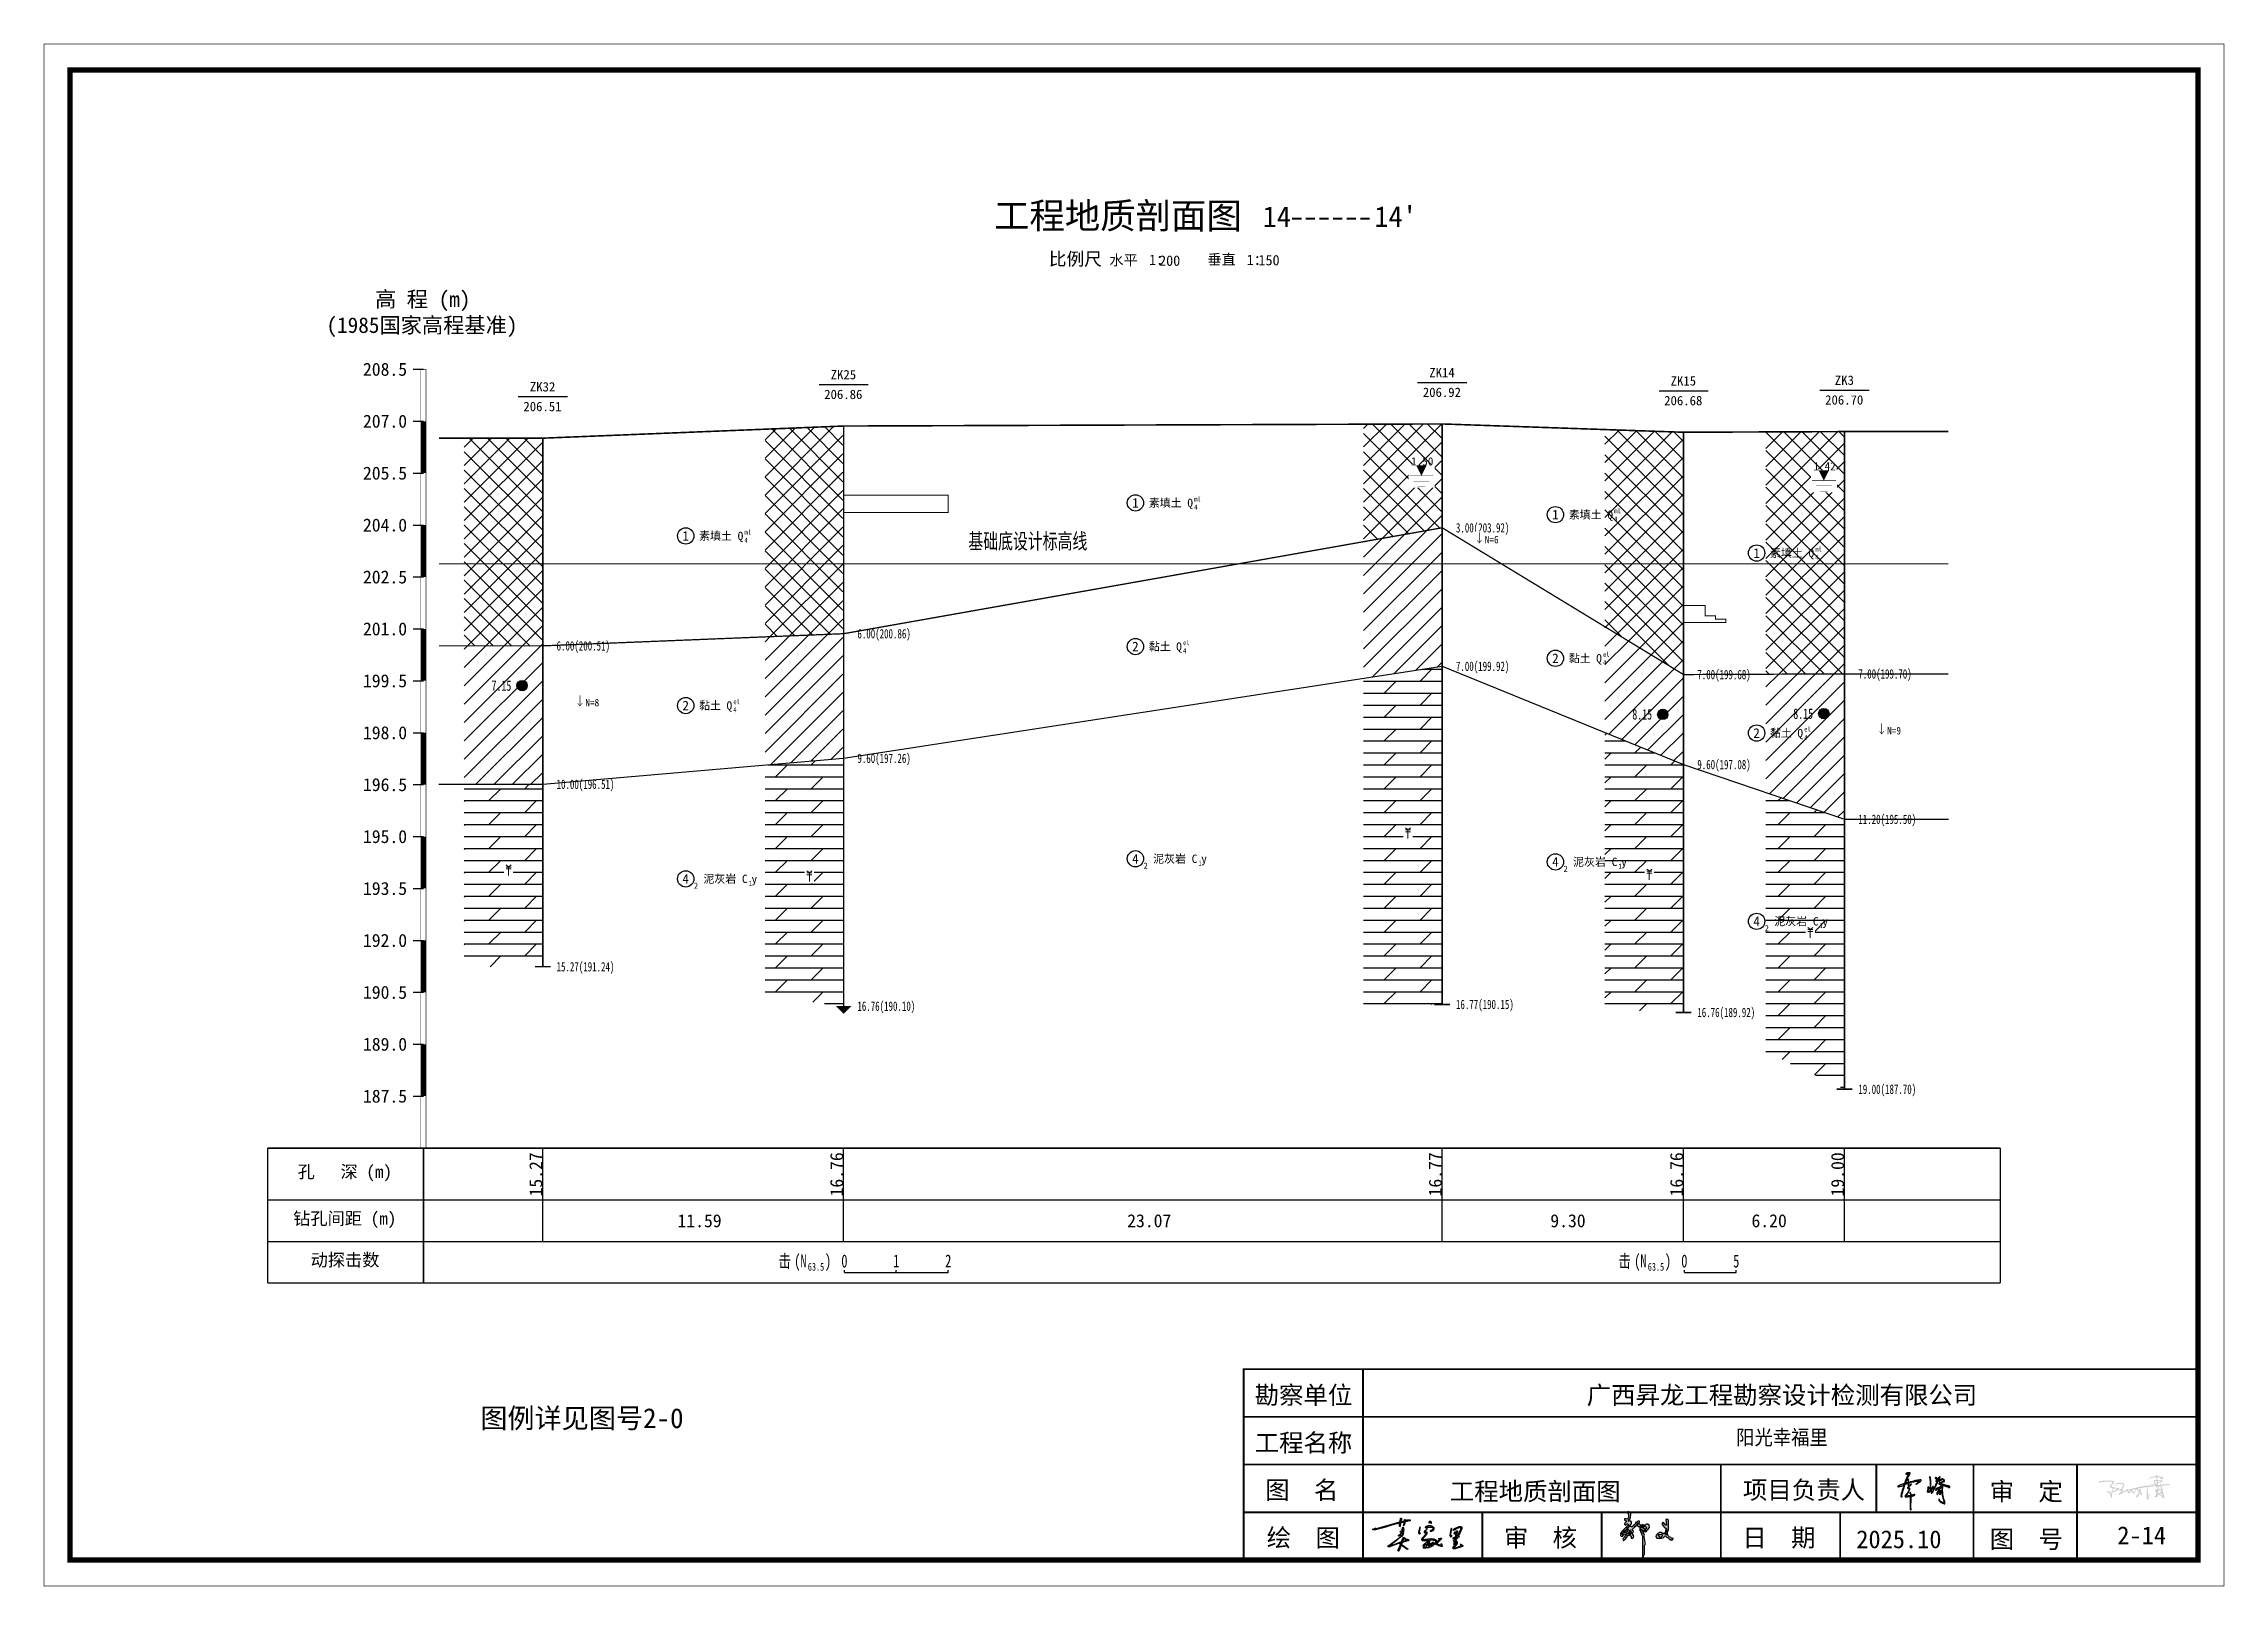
# Model space of a CAD drawing. Header units: millimetres. Extents: x -255 to 9196, y 129 to 426.
# Drawn here: x 5765.4 to 6185.6, y 129.3 to 426.4 of the extents above; entities that cross this region are included whole.
import ezdxf
from ezdxf.enums import TextEntityAlignment as Align

# ---------------------------------------------------------------- set-up
doc = ezdxf.new("R2010")
doc.units = ezdxf.units.MM
doc.linetypes.add('sx', pattern=[10, 5, 0, 5, 0])
for name, color, linetype in [('GiCAD_PouMian', 7, 'Continuous'), ('GICAD_QUYANG', 7, 'Continuous'), ('地质-原位曲线', 7, 'Continuous'), ('地质-图框', 7, 'Continuous'), ('地质-地层符号', 3, 'Continuous'), ('地质-地层线', 7, 'Continuous'), ('地质-地面线', 7, 'Continuous'), ('地质-填充花纹', 4, 'Continuous'), ('地质-文字', 7, 'Continuous'), ('地质-标注栏', 7, 'Continuous'), ('地质-标贯', 7, 'Continuous'), ('地质-水位线', 5, 'Continuous'), ('地质-钻孔', 7, 'Continuous')]:
    doc.layers.add(name, color=color, linetype=linetype)
doc.layers.add('不打印', color=7, linetype='Continuous', plot=False)
doc.styles.add('BG_ST', font='SIMSUN_0.TTF', dxfattribs={"width": 0.7})
doc.styles.add('LZ_FONTS_FS', font='simfang_0.ttf', dxfattribs={"width": 0.7})
doc.styles.add('LZ_PMT_LINE', font='SIMSUN_0.TTF', dxfattribs={"height": 2})
doc.styles.get("Standard").update_dxf_attribs({"font": 'simfang_0.ttf', "height": 2.5})
doc.styles.add('地下水位', font='simfang_0.ttf', dxfattribs={"width": 0.7, "height": 1.58})
doc.styles.add('地层编号', font='simfang_0.ttf', dxfattribs={"width": 0.7, "height": 1.85})
doc.styles.add('层底标注', font='simfang_0.ttf', dxfattribs={"width": 0.7, "height": 1.8})
doc.styles.add('岩土名称', font='simfang_0.ttf', dxfattribs={"width": 0.7, "height": 1.55})
doc.styles.add('时代', font='simfang_0.ttf', dxfattribs={"width": 0.7, "height": 1.6})
doc.styles.add('标注栏数据', font='simfang_0.ttf', dxfattribs={"width": 0.7, "height": 2.5})
doc.styles.add('标注栏项目', font='simfang_0.ttf', dxfattribs={"width": 0.7, "height": 3})
doc.styles.add('标贯动探', font='simfang_0.ttf', dxfattribs={"width": 0.7, "height": 1.45})
doc.styles.add('标题', font='simfang_0.ttf', dxfattribs={"width": 0.7, "height": 8})
doc.styles.add('钻孔标注', font='simfang_0.ttf', dxfattribs={"width": 0.7, "height": 1.8})
doc.styles.add('高程系统', font='simfang_0.ttf', dxfattribs={"width": 0.7, "height": 3})
doc.linetypes.add('bzhjcx', pattern='A,0.001,[2,XX1.shx,S=1,R=0,X=1,Y=0],-2', length=2.001)
doc.linetypes.add('swx', pattern='A,7,-1.5,["●",LZ_PMT_LINE,S=0.05,R=0,X=0,Y=0],-1.5', length=10)
pattern_1 = [(45, (0, 0), (-1.767767, 1.767767), []), (135, (0, 0), (-1.767767, -1.767767), [])]
pattern_2 = [(0, (0, 0), (0, 2.3), []), (45, (0, 0), (4e-16, 4.5999997), [3.252691, -6.5053825])]
pattern_3 = [(45, (0, 0), (-1.767767, 1.767767), [])]

msp = doc.modelspace()

# ---------------------------------------------------------------- texts
at = {"style": 'LZ_FONTS_FS'}
msp.add_text('14', height=4, dxfattribs=at).set_placement((6005.73, 391.09, -12.5), align=Align.RIGHT)
for s, height, p in [("14'", 4, (6021.8, 391.1, -12.5)), ('比例尺', 2.5, (5959.08, 383.69, -12.5)), ('水平', 2, (5970.75, 383.71, -12.5)), ('1：', 2, (5978.4, 383.78, -12.5)), ('200', 2, (5980.32, 383.62, -12.5)), ('垂直', 2, (5989.64, 383.86, -12.5)), ('1：', 2, (5997.21, 383.77, -12.5)), ('150', 2, (5999.46, 383.71, -12.5))]:
    msp.add_text(s, height=height, dxfattribs=at).set_placement(p)
at = {"linetype": 'Continuous', "style": 'BG_ST', "width": 0.7}
msp.add_text('基础底设计标高线', height=3, dxfattribs=at).set_placement((5943.58, 328.19), align=Align.BOTTOM_LEFT)
for s, p in [('勘察单位', (5998.74, 164.39)), ('工程名称', (5998.74, 155.2)), ('图  名', (6000.77, 146.11)), ('项目负责人', (6092.81, 146.11)), ('审  定', (6140.35, 145.81)), ('绘  图', (6001.06, 136.92)), ('审  核', (6046.74, 136.92)), ('日  期', (6092.7, 136.92)), ('2025.10', (6114.65, 136.62)), ('图  号', (6140.35, 136.62)), ('2-14', (6164.94, 137.37))]:
    msp.add_text(s, height=3.447).set_placement(p)
at = {"style": 'LZ_PMT_LINE'}
msp.add_text('广西昇龙工程勘察设计检测有限公司', height=3.4474, dxfattribs=at).set_placement((6100.33, 164.39), align=Align.CENTER)
for s, height, p in [('图例详见图号2-0', 3.83, (5869.13, 159.75)), ('工程地质剖面图', 3.447, (6052.79, 145.84))]:
    msp.add_text(s, height=height).set_placement(p, align=Align.CENTER)
at = {"width": 0.9}
msp.add_text('阳光幸福里', height=2.873, dxfattribs=at).set_placement((6100.33, 156.53), align=Align.CENTER)
at = {"layer": 'GiCAD_PouMian', "color": 7, "style": '标题'}
msp.add_text('工程地质剖面图', height=5, dxfattribs=at).set_placement((5948.52, 390.77))
at = {"layer": 'GICAD_QUYANG', "color": 1, "linetype": 'Continuous', "width": 0.7}
for s, p in [('7.15', (5851.71, 301.76)), ('8.15', (6102.51, 296.36)), ('8.15', (6071.5, 296.22))]:
    msp.add_text(s, height=2, dxfattribs=at).set_placement(p)
at = {"layer": '地质-原位曲线', "color": 7, "linetype": 'Continuous', "style": '标注栏数据', "width": 0.7}
for s, height, p in [('击', 2.5, (5907.01, 190.69)), ('(N', 2.5, (5910.03, 190.69)), (')', 2.5, (5915.96, 190.69)), ('击', 2.5, (6068.84, 190.69)), ('(N', 2.5, (6071.86, 190.69)), (')', 2.5, (6077.78, 190.69)), ('63.5', 1.5, (5912.65, 190.07)), ('63.5', 1.5, (6074.48, 190.07))]:
    msp.add_text(s, height=height, dxfattribs=at).set_placement(p)
for s, p in [('0', (5919.7, 190.69)), ('1', (5929.7, 190.69)), ('2', (5939.7, 190.69)), ('0', (6081.52, 190.69)), ('5', (6091.52, 190.69))]:
    msp.add_text(s, height=2.5, dxfattribs=at).set_placement(p, align=Align.CENTER)
at = {"layer": '地质-地层符号', "color": 7, "linetype": 'Continuous'}
for s, height, style, p in [('1', 1.85, '地层编号', (5975.13, 337.03)), ('素填土', 1.55, '岩土名称', (5978.34, 337.18)), ('Q', 1.6, '时代', (5985.77, 337.16)), ('1', 1.85, '地层编号', (6056.05, 334.77)), ('素填土', 1.55, '岩土名称', (6059.25, 334.92)), ('Q', 1.6, '时代', (6066.69, 334.89)), ('1', 1.85, '地层编号', (5888.49, 330.67)), ('素填土', 1.55, '岩土名称', (5891.7, 330.82)), ('Q', 1.6, '时代', (5899.13, 330.79)), ('1', 1.85, '地层编号', (6094.81, 327.37)), ('素填土', 1.55, '岩土名称', (6098.01, 327.52)), ('Q', 1.6, '时代', (6105.44, 327.49)), ('2', 1.85, '地层编号', (5975.13, 309.37)), ('黏土', 1.55, '岩土名称', (5978.34, 309.52)), ('Q', 1.6, '时代', (5983.63, 309.49)), ('2', 1.85, '地层编号', (6056.05, 307.1)), ('黏土', 1.55, '岩土名称', (6059.25, 307.25)), ('Q', 1.6, '时代', (6064.54, 307.22)), ('2', 1.85, '地层编号', (5888.49, 298)), ('黏土', 1.55, '岩土名称', (5891.7, 298.15)), ('Q', 1.6, '时代', (5896.99, 298.12)), ('2', 1.85, '地层编号', (6094.81, 292.7)), ('黏土', 1.55, '岩土名称', (6098.01, 292.85)), ('Q', 1.6, '时代', (6103.3, 292.82)), ('4', 1.85, '地层编号', (5975.13, 268.48)), ('泥灰岩', 1.55, '岩土名称', (5979.17, 268.63)), ('C', 1.6, '时代', (5986.61, 268.61)), ('y', 1.6, '时代', (5988.44, 268.61)), ('4', 1.85, '地层编号', (6056.05, 267.88)), ('泥灰岩', 1.55, '岩土名称', (6060.08, 268.03)), ('C', 1.6, '时代', (6067.52, 268.01)), ('y', 1.6, '时代', (6069.36, 268.01)), ('4', 1.85, '地层编号', (5888.49, 264.62)), ('2', 1.2, '地层编号', (5890.7, 263.62)), ('泥灰岩', 1.55, '岩土名称', (5892.53, 264.77)), ('C', 1.6, '时代', (5899.96, 264.74)), ('y', 1.6, '时代', (5901.8, 264.74)), ('2', 1.2, '地层编号', (5977.34, 267.48)), ('2', 1.2, '地层编号', (6058.25, 266.88)), ('4', 1.85, '地层编号', (6094.81, 256.43)), ('2', 1.2, '地层编号', (6097.01, 255.43))]:
    msp.add_text(s, height=height, dxfattribs=dict(at, style=style)).set_placement(p)
at = {"layer": '地质-地层符号', "color": 7, "linetype": 'Continuous', "style": '时代', "width": 0.8}
for s, p in [('4', (5987.08, 336.66)), ('ml', (5987.08, 338.22)), ('ml', (6067.99, 335.96)), ('ml', (5900.44, 331.86)), ('4', (6067.99, 334.39)), ('4', (5900.44, 330.29)), ('4', (6106.75, 326.99)), ('ml', (6106.75, 328.56)), ('el', (5984.94, 310.56)), ('4', (5984.94, 308.99)), ('4', (6065.85, 306.72)), ('el', (6065.85, 308.29)), ('4', (5898.29, 297.62)), ('el', (5898.29, 299.19)), ('el', (6104.61, 293.89)), ('4', (6104.61, 292.32)), ('1', (5987.91, 268.11)), ('1', (5901.27, 264.24)), ('1', (6068.83, 267.51))]:
    msp.add_text(s, height=0.96, dxfattribs=at).set_placement(p)
at = {"layer": '地质-文字', "color": 7, "linetype": 'Continuous', "style": '高程系统'}
for s, p in [('高 程 (m)', (5829.25, 375.69)), ('(1985国家高程基准)', (5819.91, 370.69))]:
    msp.add_text(s, height=3, dxfattribs=at).set_placement(p)
at = {"layer": '地质-文字', "color": 7, "linetype": 'Continuous', "style": '层底标注', "width": 0.7}
for s, p in [('3.00(203.92)', (6037.52, 332.26)), ('6.00(200.51)', (5864.24, 309.52)), ('6.00(200.86)', (5922.2, 311.86)), ('7.00(199.92)', (6037.52, 305.59)), ('7.00(199.68)', (6084.02, 303.99)), ('7.00(199.70)', (6115.04, 304.12)), ('9.60(197.26)', (5922.2, 287.86)), ('9.60(197.08)', (6084.02, 286.66)), ('10.00(196.51)', (5864.24, 282.86)), ('11.20(195.50)', (6115.04, 276.12)), ('15.27(191.24)', (5864.24, 247.72)), ('16.76(190.10)', (5922.2, 240.12)), ('16.77(190.15)', (6037.52, 240.46)), ('16.76(189.92)', (6084.02, 238.92)), ('19.00(187.70)', (6115.04, 224.12))]:
    msp.add_text(s, height=1.8, dxfattribs=at).set_placement(p)
at = {"layer": '地质-标注栏', "color": 7, "linetype": 'Continuous', "style": '标注栏项目'}
for s, p in [('孔   深 (m)', (5814.34, 207.19)), ('钻孔间距 (m)', (5813.5, 198.19)), ('动探击数', (5816.86, 190.19))]:
    msp.add_text(s, height=2.43, dxfattribs=at).set_placement(p, align=Align.BOTTOM_LEFT)
at = {"layer": '地质-标注栏', "color": 7, "linetype": 'Continuous', "style": '标注栏数据'}
for s, p in [('15.27', (5861.49, 204.37)), ('16.76', (5919.45, 204.37)), ('16.77', (6034.77, 204.37)), ('16.76', (6081.27, 204.37)), ('19.00', (6112.29, 204.37))]:
    msp.add_text(s, height=2.5, rotation=90, dxfattribs=at).set_placement(p)
for s, p in [('11.59', (5887.54, 198.44)), ('23.07', (5974.18, 198.44)), ('9.30', (6055.7, 198.44)), ('6.20', (6094.46, 198.44))]:
    msp.add_text(s, height=2.5, dxfattribs=at).set_placement(p)
at = {"layer": '地质-标贯', "color": 6, "linetype": 'Continuous', "style": '标贯动探', "width": 0.9}
for s, p in [('N=6', (6043.07, 330.16)), ('N=8', (5869.79, 298.76)), ('N=9', (6120.59, 293.36))]:
    msp.add_text(s, height=1.45, dxfattribs=at).set_placement(p)
at = {"layer": '地质-钻孔', "color": 7, "linetype": 'Continuous', "style": '钻孔标注'}
for s, p in [('ZK25', (5917.06, 361.76)), ('ZK14', (6032.38, 362.16)), ('ZK15', (6078.88, 360.56)), ('ZK3', (6110.52, 360.69)), ('206.51', (5857.85, 355.62)), ('ZK32', (5859.1, 359.42)), ('206.86', (5915.81, 357.96)), ('206.92', (6031.14, 358.36)), ('206.68', (6077.64, 356.76)), ('206.70', (6108.65, 356.89))]:
    msp.add_text(s, height=1.8, dxfattribs=at).set_placement(p)

# ---------------------------------------------------------------- blocks, each defined once
blk = doc.blocks.new('WipeoutBlock')
blk.add_wipeout([(0, 0), (0, 1), (1, 1), (1, 0)])
blk = doc.blocks.new('FHzhong.dwg')
at = {"color": 1, "lineweight": 0}
for p, q in [((1.06, 1.62), (0.57, 2.04)), ((0.57, 1.62), (1.53, 1.62)), ((0.57, 1.25), (1.53, 1.25)), ((1.05, 0), (1.05, 1.62)), ((1.06, 1.62), (1.53, 2.04))]:
    blk.add_line(p, q, dxfattribs=at)
blk = doc.blocks.new('gkqy_yuan.dwg不标1')
at = {"layer": 'GiCAD_PouMian'}
h = blk.add_hatch(color=1, dxfattribs=at)
edge = h.paths.add_edge_path()
edge.add_arc((0, 0), 1, 0, 360)
at = {"layer": 'GICAD_QUYANG', "color": 1}
blk.add_circle((0, 0), 1, dxfattribs=at)
blk = doc.blocks.new('gkbgfh')
at = {"linetype": 'Continuous'}
blk.add_wipeout([(-0.23, -0.2), (1.12, -0.2), (1.12, 2.33), (-0.23, 2.33)], dxfattribs=at).dxf.layer = '地质-标贯'
at = {"color": 1, "const_width": 0.1}
for points in [[(0.01, 0.61), (0.46, 0.08), (0.88, 0.64)], [(0.46, 2.13), (0.46, 0.08)]]:
    blk.add_lwpolyline(points, dxfattribs=at)
blk = doc.blocks.new('shuiweifh')
at = {"linetype": 'swx'}
blk.add_wipeout([(-2.47, -2.24), (2.54, -2.24), (2.54, 2.22), (-2.47, 2.22)], dxfattribs=at).dxf.layer = '地质-水位线'
at = {"color": 5}
for points, const_width in [([(-2.25, 0.02), (2.32, 0.02)], 0.075), ([(-1.5, -1), (1.5, -1)], 0.075), ([(-0.75, -2), (0.75, -2)], 0.05)]:
    blk.add_lwpolyline(points, dxfattribs=dict(at, const_width=const_width))
blk.add_lwpolyline([(0, 0, 0, 2, 0), (0, 2, 2, 2, 0)], format="xyseb", dxfattribs=at)
blk = doc.blocks.new('zxdt')
blk.add_lwpolyline([(0, 0, 3, 0, 0), (0, -1.5, 0, 0, 0)], format="xyseb")
blk = doc.blocks.new('zhengyi')
h = blk.add_hatch(color=256)
h.dxf.hatch_style = 1
h.paths.add_polyline_path([(256.693, 181.627), (256.708, 181.638), (256.715, 181.643), (256.717, 181.651), (256.713, 181.659), (256.726, 181.657), (256.735, 181.66), (256.745, 181.669), (256.745, 181.673), (256.745, 181.675), (256.745, 181.68), (256.765, 181.68), (256.765, 181.711), (256.761, 181.711), (256.759, 181.711), (256.755, 181.711), (256.755, 181.721), (256.734, 181.721), (256.725, 181.697), (256.717, 181.686), (256.698, 181.669), (256.679, 181.655), (256.663, 181.652), (256.64, 181.659), (256.64, 181.669), (256.63, 181.669), (256.626, 181.652), (256.616, 181.642), (256.599, 181.638), (256.599, 181.628), (256.609, 181.628), (256.607, 181.624), (256.61, 181.618), (256.614, 181.617), (256.607, 181.593), (256.598, 181.58), (256.578, 181.565), (256.547, 181.565), (256.536, 181.565), (256.535, 181.556), (256.523, 181.55), (256.515, 181.555), (256.511, 181.547), (256.517, 181.535), (256.526, 181.534), (256.526, 181.513), (256.536, 181.513), (256.539, 181.522), (256.541, 181.526), (256.547, 181.534), (256.555, 181.539), (256.566, 181.533), (256.567, 181.523), (256.588, 181.523), (256.588, 181.532), (256.588, 181.536), (256.588, 181.544), (256.601, 181.547), (256.607, 181.548), (256.62, 181.549), (256.626, 181.537), (256.637, 181.531), (256.651, 181.534), (256.651, 181.544), (256.64, 181.544), (256.633, 181.555), (256.632, 181.563), (256.635, 181.575), (256.641, 181.588), (256.644, 181.594), (256.644, 181.596), (256.651, 181.607), (256.645, 181.594), (256.644, 181.594), (256.649, 181.58), (256.661, 181.575), (256.661, 181.555), (256.672, 181.555), (256.672, 181.55), (256.672, 181.548), (256.672, 181.544), (256.682, 181.544), (256.682, 181.555), (256.697, 181.563), (256.699, 181.585), (256.687, 181.596), (256.687, 181.615)])
h.paths.add_polyline_path([(256.666, 181.732), (256.653, 181.746), (256.638, 181.749), (256.62, 181.742), (256.618, 181.759), (256.625, 181.771), (256.64, 181.779), (256.65, 181.805), (256.654, 181.819), (256.656, 181.846), (256.655, 181.868), (256.648, 181.881), (256.63, 181.893), (256.622, 181.9), (256.609, 181.897), (256.604, 181.888), (256.602, 181.884), (256.605, 181.878), (256.609, 181.878), (256.619, 181.848), (256.621, 181.831), (256.62, 181.799), (256.611, 181.791), (256.607, 181.787), (256.599, 181.779), (256.582, 181.782), (256.574, 181.783), (256.557, 181.784), (256.553, 181.773), (256.557, 181.763), (256.567, 181.758), (256.58, 181.751), (256.583, 181.732), (256.573, 181.721), (256.56, 181.715), (256.555, 181.704), (256.557, 181.69), (256.568, 181.683), (256.584, 181.688), (256.588, 181.7), (256.602, 181.703), (256.613, 181.697), (256.62, 181.685), (256.576, 181.641), (256.554, 181.619), (256.51, 181.575), (256.494, 181.554), (256.489, 181.539), (256.489, 181.513), (256.499, 181.501), (256.511, 181.498), (256.526, 181.503), (256.526, 181.534), (256.517, 181.535), (256.511, 181.547), (256.515, 181.555), (256.523, 181.55), (256.535, 181.556), (256.536, 181.565), (256.547, 181.565), (256.547, 181.575), (256.567, 181.592), (256.578, 181.6), (256.599, 181.617), (256.599, 181.628), (256.599, 181.638), (256.616, 181.642), (256.626, 181.652), (256.63, 181.669), (256.64, 181.669), (256.64, 181.68), (256.645, 181.68), (256.647, 181.68), (256.651, 181.68), (256.662, 181.698), (256.666, 181.71)])
h.paths.add_polyline_path([(256.698, 181.518), (256.682, 181.534), (256.682, 181.544), (256.672, 181.544), (256.672, 181.548), (256.672, 181.55), (256.672, 181.555), (256.651, 181.555), (256.651, 181.544), (256.651, 181.534), (256.637, 181.531), (256.626, 181.537), (256.62, 181.549), (256.607, 181.548), (256.601, 181.547), (256.588, 181.544), (256.588, 181.536), (256.588, 181.532), (256.588, 181.523), (256.578, 181.523), (256.578, 181.513), (256.569, 181.51), (256.564, 181.508), (256.557, 181.503), (256.559, 181.489), (256.554, 181.478), (256.541, 181.471), (256.532, 181.462), (256.529, 181.453), (256.531, 181.44), (256.533, 181.434), (256.542, 181.431), (256.547, 181.435), (256.575, 181.465), (256.589, 181.481), (256.614, 181.513), (256.633, 181.517), (256.646, 181.514), (256.661, 181.503), (256.661, 181.49), (256.661, 181.484), (256.661, 181.471), (256.678, 181.468), (256.69, 181.471), (256.703, 181.482), (256.704, 181.504)])
h.paths.add_polyline_path([(256.872, 181.624), (256.865, 181.632), (256.849, 181.643), (256.854, 181.65), (256.862, 181.652), (256.87, 181.648), (256.87, 181.659), (256.849, 181.659), (256.849, 181.68), (256.818, 181.68), (256.818, 181.669), (256.825, 181.67), (256.831, 181.666), (256.833, 181.659), (256.837, 181.654), (256.834, 181.645), (256.828, 181.643), (256.824, 181.641), (256.818, 181.644), (256.818, 181.648), (256.807, 181.648), (256.807, 181.586), (256.818, 181.586), (256.818, 181.596), (256.824, 181.602), (256.83, 181.603), (256.838, 181.602), (256.849, 181.597), (256.853, 181.586), (256.849, 181.575), (256.87, 181.575), (256.87, 181.596), (256.878, 181.596), (256.882, 181.596), (256.89, 181.596), (256.89, 181.607), (256.88, 181.607)])
h.paths.add_polyline_path([(256.831, 181.666), (256.825, 181.67), (256.818, 181.669), (256.818, 181.68), (256.807, 181.68), (256.808, 181.687), (256.804, 181.694), (256.797, 181.695), (256.787, 181.7), (256.784, 181.713), (256.791, 181.721), (256.798, 181.729), (256.796, 181.743), (256.786, 181.747), (256.773, 181.744), (256.766, 181.741), (256.755, 181.732), (256.755, 181.711), (256.759, 181.711), (256.761, 181.711), (256.765, 181.711), (256.765, 181.68), (256.765, 181.669), (256.78, 181.66), (256.79, 181.658), (256.807, 181.659), (256.807, 181.648), (256.818, 181.648), (256.818, 181.644), (256.824, 181.641), (256.828, 181.643), (256.834, 181.645), (256.837, 181.654), (256.833, 181.659)])
h.paths.add_polyline_path([(256.953, 181.68), (256.933, 181.695), (256.912, 181.697), (256.89, 181.685), (256.876, 181.677), (256.861, 181.679), (256.849, 181.69), (256.849, 181.659), (256.901, 181.659), (256.898, 181.655), (256.901, 181.649), (256.906, 181.648), (256.91, 181.635), (256.904, 181.622), (256.89, 181.617), (256.89, 181.607), (256.89, 181.596), (256.882, 181.596), (256.878, 181.596), (256.87, 181.596), (256.87, 181.575), (256.911, 181.575), (256.917, 181.594), (256.923, 181.604), (256.937, 181.617), (256.953, 181.637), (256.958, 181.654)])
h.paths.add_polyline_path([(256.879, 181.52), (256.874, 181.534), (256.859, 181.544), (256.859, 181.575), (256.849, 181.575), (256.853, 181.586), (256.849, 181.597), (256.838, 181.602), (256.83, 181.603), (256.824, 181.602), (256.818, 181.596), (256.818, 181.586), (256.818, 181.565), (256.837, 181.526), (256.844, 181.504), (256.849, 181.461), (256.849, 181.323), (256.849, 181.255), (256.849, 181.117), (256.857, 181.117), (256.861, 181.117), (256.87, 181.117), (256.862, 181.154), (256.865, 181.176), (256.88, 181.211), (256.88, 181.269), (256.88, 181.298), (256.88, 181.357), (256.89, 181.368), (256.893, 181.378), (256.89, 181.393), (256.884, 181.437), (256.881, 181.459), (256.875, 181.503)])
h.paths.add_polyline_path([(257.234, 181.544), (257.226, 181.54), (257.222, 181.538), (257.213, 181.534), (257.213, 181.544), (257.172, 181.544), (257.149, 181.562), (257.124, 181.564), (257.099, 181.549), (257.086, 181.537), (257.08, 181.531), (257.068, 181.518), (257.063, 181.499), (257.066, 181.487), (257.078, 181.471), (257.124, 181.468), (257.148, 181.47), (257.193, 181.482), (257.197, 181.49), (257.199, 181.494), (257.203, 181.503), (257.217, 181.505), (257.228, 181.499), (257.234, 181.487), (257.261, 181.473), (257.274, 181.465), (257.297, 181.445), (257.308, 181.441), (257.314, 181.438), (257.323, 181.43), (257.331, 181.446), (257.335, 181.455), (257.344, 181.471), (257.328, 181.465), (257.313, 181.469), (257.302, 181.482), (257.28, 181.493), (257.269, 181.502), (257.255, 181.523), (257.247, 181.523), (257.243, 181.523), (257.234, 181.523)])
h.paths.add_polyline_path([(257.168, 181.518), (257.169, 181.511), (257.167, 181.503), (257.153, 181.489), (257.138, 181.485), (257.12, 181.492), (257.119, 181.501), (257.107, 181.507), (257.099, 181.503), (257.099, 181.511), (257.099, 181.515), (257.099, 181.523), (257.124, 181.523), (257.136, 181.523), (257.161, 181.523)], flags=16)
h.paths.add_polyline_path([(257.265, 181.663), (257.265, 181.696), (257.265, 181.763), (257.252, 181.774), (257.241, 181.777), (257.224, 181.773), (257.227, 181.736), (257.229, 181.717), (257.234, 181.68), (257.226, 181.68), (257.222, 181.68), (257.213, 181.68), (257.208, 181.696), (257.203, 181.703), (257.193, 181.716), (257.185, 181.723), (257.171, 181.72), (257.167, 181.711), (257.167, 181.693), (257.171, 181.683), (257.182, 181.669), (257.198, 181.65), (257.208, 181.641), (257.229, 181.628), (257.235, 181.621), (257.232, 181.61), (257.224, 181.607), (257.224, 181.596), (257.234, 181.596), (257.234, 181.584), (257.234, 181.578), (257.234, 181.565), (257.255, 181.565), (257.248, 181.576), (257.253, 181.592), (257.265, 181.596)])
h.paths.add_polyline_path([(257.245, 181.565), (257.234, 181.565), (257.234, 181.578), (257.234, 181.584), (257.234, 181.596), (257.224, 181.596), (257.224, 181.565), (257.22, 181.565), (257.218, 181.565), (257.213, 181.565), (257.213, 181.534), (257.222, 181.538), (257.226, 181.54), (257.234, 181.544), (257.234, 181.534), (257.245, 181.534)])
for p, q in [((256.557, 181.784), (256.553, 181.773)), ((256.553, 181.773), (256.557, 181.763)), ((256.56, 181.715), (256.555, 181.704)), ((256.555, 181.704), (256.557, 181.69)), ((256.574, 181.783), (256.557, 181.784)), ((256.557, 181.763), (256.567, 181.758)), ((256.557, 181.69), (256.568, 181.683)), ((256.573, 181.721), (256.56, 181.715)), ((256.567, 181.758), (256.58, 181.751)), ((256.583, 181.732), (256.573, 181.721)), ((256.582, 181.782), (256.574, 181.783)), ((256.58, 181.751), (256.583, 181.732)), ((256.599, 181.779), (256.582, 181.782)), ((256.584, 181.688), (256.588, 181.7)), ((256.588, 181.7), (256.602, 181.703)), ((256.607, 181.787), (256.599, 181.779)), ((256.604, 181.888), (256.602, 181.884)), ((256.602, 181.884), (256.605, 181.878)), ((256.602, 181.703), (256.613, 181.697)), ((256.609, 181.897), (256.604, 181.888)), ((256.605, 181.878), (256.609, 181.878)), ((256.611, 181.791), (256.607, 181.787)), ((256.622, 181.9), (256.609, 181.897)), ((256.609, 181.878), (256.619, 181.848)), ((256.62, 181.799), (256.611, 181.791)), ((256.613, 181.697), (256.62, 181.685)), ((256.618, 181.759), (256.625, 181.771)), ((256.62, 181.742), (256.618, 181.759)), ((256.619, 181.848), (256.621, 181.831)), ((256.621, 181.831), (256.62, 181.799)), ((256.638, 181.749), (256.62, 181.742)), ((256.63, 181.893), (256.622, 181.9)), ((256.625, 181.771), (256.64, 181.779)), ((256.648, 181.881), (256.63, 181.893)), ((256.653, 181.746), (256.638, 181.749)), ((256.64, 181.779), (256.65, 181.805)), ((256.655, 181.868), (256.648, 181.881)), ((256.65, 181.805), (256.654, 181.819)), ((256.651, 181.68), (256.662, 181.698)), ((256.666, 181.732), (256.653, 181.746)), ((256.654, 181.819), (256.656, 181.846)), ((256.656, 181.846), (256.655, 181.868)), ((256.662, 181.698), (256.666, 181.71)), ((256.666, 181.71), (256.666, 181.732)), ((256.725, 181.697), (256.717, 181.686)), ((256.734, 181.721), (256.725, 181.697)), ((256.755, 181.721), (256.734, 181.721)), ((256.734, 181.721), (256.755, 181.721)), ((256.755, 181.721), (256.734, 181.721)), ((256.766, 181.741), (256.755, 181.732)), ((256.755, 181.732), (256.755, 181.711)), ((256.755, 181.711), (256.755, 181.732)), ((256.755, 181.732), (256.755, 181.711)), ((256.755, 181.711), (256.755, 181.721)), ((256.755, 181.721), (256.755, 181.711)), ((256.755, 181.711), (256.755, 181.721)), ((256.755, 181.711), (256.759, 181.711)), ((256.759, 181.711), (256.755, 181.711)), ((256.759, 181.711), (256.761, 181.711)), ((256.761, 181.711), (256.759, 181.711)), ((256.761, 181.711), (256.765, 181.711)), ((256.765, 181.711), (256.761, 181.711)), ((256.765, 181.711), (256.765, 181.669)), ((256.765, 181.669), (256.765, 181.711)), ((256.765, 181.711), (256.765, 181.669)), ((256.765, 181.68), (256.765, 181.711)), ((256.765, 181.711), (256.765, 181.68)), ((256.765, 181.68), (256.765, 181.711)), ((256.773, 181.744), (256.766, 181.741)), ((256.786, 181.747), (256.773, 181.744)), ((256.784, 181.713), (256.791, 181.721)), ((256.787, 181.7), (256.784, 181.713)), ((256.796, 181.743), (256.786, 181.747)), ((256.797, 181.695), (256.787, 181.7)), ((256.791, 181.721), (256.798, 181.729)), ((256.798, 181.729), (256.796, 181.743)), ((256.804, 181.694), (256.797, 181.695)), ((256.808, 181.687), (256.804, 181.694)), ((256.861, 181.679), (256.849, 181.69)), ((256.849, 181.69), (256.849, 181.659)), ((256.849, 181.659), (256.849, 181.69)), ((256.849, 181.69), (256.849, 181.659)), ((256.912, 181.697), (256.89, 181.685)), ((256.933, 181.695), (256.912, 181.697)), ((256.953, 181.68), (256.933, 181.695)), ((257.171, 181.72), (257.167, 181.711)), ((257.167, 181.711), (257.167, 181.693)), ((257.167, 181.693), (257.171, 181.683)), ((257.185, 181.723), (257.171, 181.72)), ((257.193, 181.716), (257.185, 181.723)), ((257.203, 181.703), (257.193, 181.716)), ((257.208, 181.696), (257.203, 181.703)), ((257.213, 181.68), (257.208, 181.696)), ((257.241, 181.777), (257.224, 181.773)), ((257.224, 181.773), (257.227, 181.736)), ((257.227, 181.736), (257.229, 181.717)), ((257.229, 181.717), (257.234, 181.68)), ((257.252, 181.774), (257.241, 181.777)), ((257.265, 181.763), (257.252, 181.774)), ((257.265, 181.696), (257.265, 181.763)), ((257.265, 181.663), (257.265, 181.696)), ((256.494, 181.554), (256.489, 181.539)), ((256.489, 181.539), (256.489, 181.513)), ((256.489, 181.513), (256.499, 181.501)), ((256.51, 181.575), (256.494, 181.554)), ((256.499, 181.501), (256.511, 181.498)), ((256.554, 181.619), (256.51, 181.575)), ((256.515, 181.555), (256.511, 181.547)), ((256.511, 181.547), (256.515, 181.555)), ((256.511, 181.547), (256.517, 181.535)), ((256.517, 181.535), (256.511, 181.547)), ((256.511, 181.498), (256.526, 181.503)), ((256.523, 181.55), (256.515, 181.555)), ((256.515, 181.555), (256.523, 181.55)), ((256.517, 181.535), (256.526, 181.534)), ((256.526, 181.534), (256.517, 181.535)), ((256.535, 181.556), (256.523, 181.55)), ((256.523, 181.55), (256.535, 181.556)), ((256.526, 181.534), (256.526, 181.513)), ((256.526, 181.513), (256.526, 181.534)), ((256.526, 181.534), (256.526, 181.513)), ((256.526, 181.503), (256.526, 181.534)), ((256.526, 181.534), (256.526, 181.503)), ((256.526, 181.503), (256.526, 181.534)), ((256.526, 181.513), (256.536, 181.513)), ((256.536, 181.513), (256.526, 181.513)), ((256.526, 181.513), (256.536, 181.513)), ((256.532, 181.462), (256.529, 181.453)), ((256.529, 181.453), (256.531, 181.44)), ((256.531, 181.44), (256.533, 181.434)), ((256.541, 181.471), (256.532, 181.462)), ((256.533, 181.434), (256.542, 181.431)), ((256.536, 181.565), (256.535, 181.556)), ((256.535, 181.556), (256.536, 181.565)), ((256.578, 181.565), (256.536, 181.565)), ((256.536, 181.565), (256.578, 181.565)), ((256.578, 181.565), (256.536, 181.565)), ((256.536, 181.565), (256.547, 181.565)), ((256.547, 181.565), (256.536, 181.565)), ((256.536, 181.565), (256.547, 181.565)), ((256.536, 181.513), (256.539, 181.522)), ((256.539, 181.522), (256.541, 181.526)), ((256.541, 181.526), (256.547, 181.534)), ((256.554, 181.478), (256.541, 181.471)), ((256.542, 181.431), (256.547, 181.435)), ((256.547, 181.575), (256.567, 181.592)), ((256.567, 181.592), (256.547, 181.575)), ((256.547, 181.565), (256.547, 181.575)), ((256.547, 181.575), (256.547, 181.565)), ((256.547, 181.565), (256.547, 181.575)), ((256.547, 181.575), (256.547, 181.565)), ((256.547, 181.565), (256.547, 181.575)), ((256.547, 181.575), (256.547, 181.565)), ((256.547, 181.565), (256.578, 181.565)), ((256.578, 181.565), (256.547, 181.565)), ((256.547, 181.565), (256.578, 181.565)), ((256.547, 181.534), (256.555, 181.539)), ((256.547, 181.435), (256.575, 181.465)), ((256.576, 181.641), (256.554, 181.619)), ((256.559, 181.489), (256.554, 181.478)), ((256.555, 181.539), (256.566, 181.533)), ((256.564, 181.508), (256.557, 181.503)), ((256.557, 181.503), (256.559, 181.489)), ((256.569, 181.51), (256.564, 181.508)), ((256.566, 181.533), (256.567, 181.523)), ((256.567, 181.592), (256.578, 181.6)), ((256.578, 181.6), (256.567, 181.592)), ((256.567, 181.523), (256.588, 181.523)), ((256.588, 181.523), (256.567, 181.523)), ((256.567, 181.523), (256.588, 181.523)), ((256.568, 181.683), (256.584, 181.688)), ((256.578, 181.513), (256.569, 181.51)), ((256.575, 181.465), (256.589, 181.481)), ((256.62, 181.685), (256.576, 181.641)), ((256.578, 181.6), (256.599, 181.617)), ((256.599, 181.617), (256.578, 181.6)), ((256.598, 181.58), (256.578, 181.565)), ((256.578, 181.565), (256.598, 181.58)), ((256.588, 181.523), (256.578, 181.523)), ((256.578, 181.523), (256.588, 181.523)), ((256.588, 181.523), (256.578, 181.523)), ((256.578, 181.523), (256.578, 181.513)), ((256.578, 181.513), (256.578, 181.523)), ((256.578, 181.523), (256.578, 181.513)), ((256.588, 181.544), (256.601, 181.547)), ((256.601, 181.547), (256.588, 181.544)), ((256.588, 181.536), (256.588, 181.544)), ((256.588, 181.544), (256.588, 181.536)), ((256.588, 181.532), (256.588, 181.536)), ((256.588, 181.536), (256.588, 181.532)), ((256.588, 181.523), (256.588, 181.532)), ((256.588, 181.532), (256.588, 181.523)), ((256.589, 181.481), (256.614, 181.513)), ((256.607, 181.593), (256.598, 181.58)), ((256.598, 181.58), (256.607, 181.593)), ((256.616, 181.642), (256.599, 181.638)), ((256.599, 181.638), (256.616, 181.642)), ((256.599, 181.638), (256.599, 181.628)), ((256.599, 181.628), (256.599, 181.638)), ((256.599, 181.638), (256.599, 181.628)), ((256.599, 181.617), (256.599, 181.638)), ((256.599, 181.638), (256.599, 181.617)), ((256.599, 181.617), (256.599, 181.638)), ((256.599, 181.628), (256.609, 181.628)), ((256.609, 181.628), (256.599, 181.628)), ((256.599, 181.628), (256.609, 181.628)), ((256.609, 181.628), (256.599, 181.628)), ((256.599, 181.628), (256.609, 181.628)), ((256.609, 181.628), (256.599, 181.628)), ((256.599, 181.628), (256.599, 181.617)), ((256.599, 181.617), (256.599, 181.628)), ((256.599, 181.628), (256.599, 181.617)), ((256.601, 181.547), (256.607, 181.548)), ((256.607, 181.548), (256.601, 181.547)), ((256.609, 181.628), (256.607, 181.624)), ((256.607, 181.624), (256.609, 181.628)), ((256.607, 181.624), (256.61, 181.618)), ((256.61, 181.618), (256.607, 181.624)), ((256.614, 181.617), (256.607, 181.593)), ((256.607, 181.593), (256.614, 181.617)), ((256.607, 181.548), (256.62, 181.549)), ((256.62, 181.549), (256.607, 181.548)), ((256.61, 181.618), (256.614, 181.617)), ((256.614, 181.617), (256.61, 181.618)), ((256.614, 181.513), (256.633, 181.517)), ((256.626, 181.652), (256.616, 181.642)), ((256.616, 181.642), (256.626, 181.652)), ((256.62, 181.549), (256.626, 181.537)), ((256.626, 181.537), (256.62, 181.549)), ((256.63, 181.669), (256.626, 181.652)), ((256.626, 181.652), (256.63, 181.669)), ((256.626, 181.537), (256.637, 181.531)), ((256.637, 181.531), (256.626, 181.537)), ((256.64, 181.669), (256.63, 181.669)), ((256.63, 181.669), (256.64, 181.669)), ((256.64, 181.669), (256.63, 181.669)), ((256.63, 181.669), (256.64, 181.669)), ((256.64, 181.669), (256.63, 181.669)), ((256.63, 181.669), (256.64, 181.669)), ((256.632, 181.563), (256.635, 181.575)), ((256.635, 181.575), (256.632, 181.563)), ((256.633, 181.555), (256.632, 181.563)), ((256.632, 181.563), (256.633, 181.555)), ((256.64, 181.544), (256.633, 181.555)), ((256.633, 181.555), (256.64, 181.544)), ((256.633, 181.517), (256.646, 181.514)), ((256.635, 181.575), (256.641, 181.588)), ((256.641, 181.588), (256.635, 181.575)), ((256.637, 181.531), (256.651, 181.534)), ((256.651, 181.534), (256.637, 181.531)), ((256.64, 181.669), (256.64, 181.68)), ((256.64, 181.68), (256.64, 181.669)), ((256.64, 181.669), (256.64, 181.68)), ((256.64, 181.68), (256.645, 181.68)), ((256.64, 181.659), (256.64, 181.669)), ((256.64, 181.669), (256.64, 181.659)), ((256.64, 181.659), (256.64, 181.669)), ((256.663, 181.652), (256.64, 181.659)), ((256.651, 181.544), (256.64, 181.544)), ((256.64, 181.544), (256.651, 181.544)), ((256.651, 181.544), (256.64, 181.544)), ((256.64, 181.544), (256.651, 181.544)), ((256.651, 181.544), (256.64, 181.544)), ((256.64, 181.544), (256.651, 181.544)), ((256.641, 181.588), (256.645, 181.594)), ((256.645, 181.594), (256.641, 181.588)), ((256.651, 181.607), (256.644, 181.596)), ((256.644, 181.596), (256.651, 181.607)), ((256.644, 181.596), (256.649, 181.58)), ((256.649, 181.58), (256.644, 181.596)), ((256.645, 181.68), (256.647, 181.68)), ((256.645, 181.594), (256.651, 181.607)), ((256.651, 181.607), (256.645, 181.594)), ((256.646, 181.514), (256.661, 181.503)), ((256.647, 181.68), (256.651, 181.68)), ((256.649, 181.58), (256.661, 181.575)), ((256.661, 181.575), (256.649, 181.58)), ((256.672, 181.555), (256.651, 181.555)), ((256.651, 181.555), (256.672, 181.555)), ((256.672, 181.555), (256.651, 181.555)), ((256.651, 181.555), (256.651, 181.534)), ((256.651, 181.534), (256.651, 181.555)), ((256.651, 181.555), (256.651, 181.534)), ((256.651, 181.544), (256.651, 181.555)), ((256.651, 181.555), (256.651, 181.544)), ((256.651, 181.544), (256.651, 181.555)), ((256.651, 181.555), (256.661, 181.555)), ((256.661, 181.555), (256.651, 181.555)), ((256.651, 181.555), (256.661, 181.555)), ((256.651, 181.534), (256.651, 181.544)), ((256.651, 181.544), (256.651, 181.534)), ((256.651, 181.534), (256.651, 181.544)), ((256.661, 181.575), (256.661, 181.555)), ((256.661, 181.555), (256.661, 181.575)), ((256.661, 181.575), (256.661, 181.555)), ((256.661, 181.555), (256.661, 181.575)), ((256.661, 181.575), (256.661, 181.555)), ((256.661, 181.555), (256.661, 181.575)), ((256.661, 181.555), (256.672, 181.555)), ((256.672, 181.555), (256.661, 181.555)), ((256.661, 181.555), (256.672, 181.555)), ((256.661, 181.503), (256.661, 181.49)), ((256.661, 181.49), (256.661, 181.484)), ((256.661, 181.484), (256.661, 181.471)), ((256.661, 181.471), (256.678, 181.468)), ((256.679, 181.655), (256.663, 181.652)), ((256.672, 181.555), (256.672, 181.55)), ((256.672, 181.55), (256.672, 181.555)), ((256.672, 181.55), (256.672, 181.548)), ((256.672, 181.548), (256.672, 181.55)), ((256.672, 181.548), (256.672, 181.544)), ((256.672, 181.544), (256.672, 181.548)), ((256.672, 181.544), (256.682, 181.544)), ((256.682, 181.544), (256.672, 181.544)), ((256.672, 181.544), (256.682, 181.544)), ((256.682, 181.544), (256.672, 181.544)), ((256.672, 181.544), (256.682, 181.544)), ((256.682, 181.544), (256.672, 181.544)), ((256.678, 181.468), (256.69, 181.471)), ((256.698, 181.669), (256.679, 181.655)), ((256.682, 181.555), (256.697, 181.563)), ((256.682, 181.544), (256.682, 181.555)), ((256.682, 181.555), (256.682, 181.544)), ((256.682, 181.544), (256.682, 181.555)), ((256.682, 181.534), (256.682, 181.544)), ((256.682, 181.544), (256.682, 181.534)), ((256.682, 181.534), (256.682, 181.544)), ((256.698, 181.518), (256.682, 181.534)), ((256.687, 181.615), (256.693, 181.627)), ((256.687, 181.596), (256.687, 181.615)), ((256.699, 181.585), (256.687, 181.596)), ((256.69, 181.471), (256.703, 181.482)), ((256.693, 181.627), (256.708, 181.638)), ((256.697, 181.563), (256.699, 181.585)), ((256.717, 181.686), (256.698, 181.669)), ((256.704, 181.504), (256.698, 181.518)), ((256.703, 181.482), (256.704, 181.504)), ((256.708, 181.638), (256.715, 181.643)), ((256.717, 181.651), (256.713, 181.659)), ((256.713, 181.659), (256.726, 181.657)), ((256.715, 181.643), (256.717, 181.651)), ((256.726, 181.657), (256.735, 181.66)), ((256.735, 181.66), (256.745, 181.669)), ((256.745, 181.675), (256.745, 181.68)), ((256.745, 181.68), (256.765, 181.68)), ((256.765, 181.68), (256.745, 181.68)), ((256.745, 181.68), (256.765, 181.68)), ((256.745, 181.673), (256.745, 181.675)), ((256.745, 181.669), (256.745, 181.673)), ((256.765, 181.669), (256.78, 181.66)), ((256.78, 181.66), (256.79, 181.658)), ((256.79, 181.658), (256.807, 181.659)), ((256.807, 181.68), (256.808, 181.687)), ((256.818, 181.68), (256.807, 181.68)), ((256.807, 181.68), (256.818, 181.68)), ((256.818, 181.68), (256.807, 181.68)), ((256.807, 181.659), (256.807, 181.648)), ((256.807, 181.648), (256.807, 181.659)), ((256.807, 181.659), (256.807, 181.648)), ((256.818, 181.648), (256.807, 181.648)), ((256.807, 181.648), (256.818, 181.648)), ((256.818, 181.648), (256.807, 181.648)), ((256.807, 181.648), (256.807, 181.586)), ((256.807, 181.586), (256.807, 181.648)), ((256.807, 181.648), (256.807, 181.586)), ((256.807, 181.648), (256.818, 181.648)), ((256.818, 181.648), (256.807, 181.648)), ((256.807, 181.648), (256.818, 181.648)), ((256.807, 181.586), (256.818, 181.586)), ((256.818, 181.586), (256.807, 181.586)), ((256.807, 181.586), (256.818, 181.586)), ((256.849, 181.68), (256.818, 181.68)), ((256.818, 181.68), (256.849, 181.68)), ((256.849, 181.68), (256.818, 181.68)), ((256.818, 181.68), (256.818, 181.669)), ((256.818, 181.669), (256.818, 181.68)), ((256.818, 181.68), (256.818, 181.669)), ((256.818, 181.669), (256.818, 181.68)), ((256.818, 181.68), (256.818, 181.669)), ((256.818, 181.669), (256.818, 181.68)), ((256.818, 181.669), (256.825, 181.67)), ((256.825, 181.67), (256.818, 181.669)), ((256.818, 181.644), (256.818, 181.648)), ((256.818, 181.648), (256.818, 181.644)), ((256.824, 181.641), (256.818, 181.644)), ((256.818, 181.644), (256.824, 181.641)), ((256.824, 181.602), (256.818, 181.596)), ((256.818, 181.596), (256.824, 181.602)), ((256.818, 181.596), (256.818, 181.565)), ((256.818, 181.565), (256.818, 181.596)), ((256.818, 181.596), (256.818, 181.565)), ((256.818, 181.586), (256.818, 181.596)), ((256.818, 181.596), (256.818, 181.586)), ((256.818, 181.586), (256.818, 181.596)), ((256.818, 181.565), (256.837, 181.526)), ((256.828, 181.643), (256.824, 181.641)), ((256.824, 181.641), (256.828, 181.643)), ((256.83, 181.603), (256.824, 181.602)), ((256.824, 181.602), (256.83, 181.603)), ((256.825, 181.67), (256.831, 181.666)), ((256.831, 181.666), (256.825, 181.67)), ((256.834, 181.645), (256.828, 181.643)), ((256.828, 181.643), (256.834, 181.645)), ((256.838, 181.602), (256.83, 181.603)), ((256.83, 181.603), (256.838, 181.602)), ((256.831, 181.666), (256.833, 181.659)), ((256.833, 181.659), (256.831, 181.666)), ((256.833, 181.659), (256.837, 181.654)), ((256.837, 181.654), (256.833, 181.659)), ((256.837, 181.654), (256.834, 181.645)), ((256.834, 181.645), (256.837, 181.654)), ((256.837, 181.526), (256.844, 181.504)), ((256.849, 181.597), (256.838, 181.602)), ((256.838, 181.602), (256.849, 181.597)), ((256.844, 181.504), (256.849, 181.461)), ((256.849, 181.659), (256.849, 181.68)), ((256.849, 181.68), (256.849, 181.659)), ((256.849, 181.659), (256.849, 181.68)), ((256.87, 181.659), (256.849, 181.659)), ((256.849, 181.659), (256.87, 181.659)), ((256.87, 181.659), (256.849, 181.659)), ((256.849, 181.659), (256.901, 181.659)), ((256.901, 181.659), (256.849, 181.659)), ((256.849, 181.659), (256.901, 181.659)), ((256.849, 181.643), (256.854, 181.65)), ((256.854, 181.65), (256.849, 181.643)), ((256.865, 181.632), (256.849, 181.643)), ((256.849, 181.643), (256.865, 181.632)), ((256.853, 181.586), (256.849, 181.597)), ((256.849, 181.597), (256.853, 181.586)), ((256.849, 181.575), (256.853, 181.586)), ((256.853, 181.586), (256.849, 181.575)), ((256.859, 181.575), (256.849, 181.575)), ((256.849, 181.575), (256.859, 181.575)), ((256.859, 181.575), (256.849, 181.575)), ((256.849, 181.575), (256.87, 181.575)), ((256.87, 181.575), (256.849, 181.575)), ((256.849, 181.575), (256.87, 181.575)), ((256.849, 181.461), (256.849, 181.323)), ((256.854, 181.65), (256.862, 181.652)), ((256.862, 181.652), (256.854, 181.65)), ((256.859, 181.544), (256.859, 181.575)), ((256.859, 181.575), (256.859, 181.544)), ((256.859, 181.544), (256.859, 181.575)), ((256.874, 181.534), (256.859, 181.544)), ((256.876, 181.677), (256.861, 181.679)), ((256.862, 181.652), (256.87, 181.648)), ((256.87, 181.648), (256.862, 181.652)), ((256.872, 181.624), (256.865, 181.632)), ((256.865, 181.632), (256.872, 181.624)), ((256.87, 181.648), (256.87, 181.659)), ((256.87, 181.659), (256.87, 181.648)), ((256.87, 181.648), (256.87, 181.659)), ((256.901, 181.659), (256.87, 181.659)), ((256.87, 181.659), (256.901, 181.659)), ((256.901, 181.659), (256.87, 181.659)), ((256.87, 181.659), (256.87, 181.648)), ((256.87, 181.648), (256.87, 181.659)), ((256.87, 181.659), (256.87, 181.648)), ((256.87, 181.575), (256.87, 181.596)), ((256.87, 181.596), (256.87, 181.575)), ((256.87, 181.575), (256.87, 181.596)), ((256.87, 181.596), (256.878, 181.596)), ((256.878, 181.596), (256.87, 181.596)), ((256.87, 181.596), (256.87, 181.575)), ((256.87, 181.575), (256.87, 181.596)), ((256.87, 181.596), (256.87, 181.575)), ((256.87, 181.575), (256.911, 181.575)), ((256.911, 181.575), (256.87, 181.575)), ((256.87, 181.575), (256.911, 181.575)), ((256.88, 181.607), (256.872, 181.624)), ((256.872, 181.624), (256.88, 181.607)), ((256.879, 181.52), (256.874, 181.534)), ((256.875, 181.503), (256.879, 181.52)), ((256.881, 181.459), (256.875, 181.503)), ((256.89, 181.685), (256.876, 181.677)), ((256.878, 181.596), (256.882, 181.596)), ((256.882, 181.596), (256.878, 181.596)), ((256.89, 181.607), (256.88, 181.607)), ((256.88, 181.607), (256.89, 181.607)), ((256.89, 181.607), (256.88, 181.607)), ((256.88, 181.607), (256.89, 181.607)), ((256.89, 181.607), (256.88, 181.607)), ((256.88, 181.607), (256.89, 181.607)), ((256.88, 181.357), (256.89, 181.368)), ((256.88, 181.298), (256.88, 181.357)), ((256.884, 181.437), (256.881, 181.459)), ((256.882, 181.596), (256.89, 181.596)), ((256.89, 181.596), (256.882, 181.596)), ((256.89, 181.393), (256.884, 181.437)), ((256.904, 181.622), (256.89, 181.617)), ((256.89, 181.617), (256.904, 181.622)), ((256.89, 181.617), (256.89, 181.596)), ((256.89, 181.596), (256.89, 181.617)), ((256.89, 181.617), (256.89, 181.596)), ((256.89, 181.607), (256.89, 181.617)), ((256.89, 181.617), (256.89, 181.607)), ((256.89, 181.607), (256.89, 181.617)), ((256.89, 181.596), (256.89, 181.607)), ((256.89, 181.607), (256.89, 181.596)), ((256.89, 181.596), (256.89, 181.607)), ((256.893, 181.378), (256.89, 181.393)), ((256.89, 181.368), (256.893, 181.378)), ((256.901, 181.659), (256.898, 181.655)), ((256.898, 181.655), (256.901, 181.659)), ((256.898, 181.655), (256.901, 181.649)), ((256.901, 181.649), (256.898, 181.655)), ((256.901, 181.649), (256.906, 181.648)), ((256.906, 181.648), (256.901, 181.649)), ((256.91, 181.635), (256.904, 181.622)), ((256.904, 181.622), (256.91, 181.635)), ((256.906, 181.648), (256.91, 181.635)), ((256.91, 181.635), (256.906, 181.648)), ((256.911, 181.575), (256.917, 181.594)), ((256.917, 181.594), (256.923, 181.604)), ((256.923, 181.604), (256.937, 181.617)), ((256.937, 181.617), (256.953, 181.637)), ((256.958, 181.654), (256.953, 181.68)), ((256.953, 181.637), (256.958, 181.654)), ((257.068, 181.518), (257.063, 181.499)), ((257.063, 181.499), (257.066, 181.487)), ((257.066, 181.487), (257.078, 181.471)), ((257.08, 181.531), (257.068, 181.518)), ((257.078, 181.471), (257.124, 181.468)), ((257.086, 181.537), (257.08, 181.531)), ((257.099, 181.549), (257.086, 181.537)), ((257.124, 181.564), (257.099, 181.549)), ((257.124, 181.523), (257.099, 181.523)), ((257.099, 181.523), (257.099, 181.515)), ((257.099, 181.515), (257.099, 181.511)), ((257.099, 181.511), (257.099, 181.503)), ((257.099, 181.503), (257.107, 181.507)), ((257.107, 181.507), (257.119, 181.501)), ((257.119, 181.501), (257.12, 181.492)), ((257.12, 181.492), (257.138, 181.485)), ((257.149, 181.562), (257.124, 181.564)), ((257.136, 181.523), (257.124, 181.523)), ((257.124, 181.468), (257.148, 181.47)), ((257.161, 181.523), (257.136, 181.523)), ((257.138, 181.485), (257.153, 181.489)), ((257.148, 181.47), (257.193, 181.482)), ((257.172, 181.544), (257.149, 181.562)), ((257.153, 181.489), (257.167, 181.503)), ((257.168, 181.518), (257.161, 181.523)), ((257.167, 181.503), (257.169, 181.511)), ((257.169, 181.511), (257.168, 181.518)), ((257.171, 181.683), (257.182, 181.669)), ((257.213, 181.544), (257.172, 181.544)), ((257.172, 181.544), (257.213, 181.544)), ((257.213, 181.544), (257.172, 181.544)), ((257.182, 181.669), (257.198, 181.65)), ((257.193, 181.482), (257.197, 181.49)), ((257.197, 181.49), (257.199, 181.494)), ((257.198, 181.65), (257.208, 181.641)), ((257.199, 181.494), (257.203, 181.503)), ((257.203, 181.503), (257.217, 181.505)), ((257.208, 181.641), (257.229, 181.628)), ((257.222, 181.68), (257.213, 181.68)), ((257.218, 181.565), (257.213, 181.565)), ((257.213, 181.565), (257.213, 181.534)), ((257.213, 181.534), (257.213, 181.565)), ((257.213, 181.565), (257.213, 181.534)), ((257.213, 181.534), (257.213, 181.544)), ((257.213, 181.544), (257.213, 181.534)), ((257.213, 181.534), (257.213, 181.544)), ((257.222, 181.538), (257.213, 181.534)), ((257.213, 181.534), (257.222, 181.538)), ((257.217, 181.505), (257.228, 181.499)), ((257.22, 181.565), (257.218, 181.565)), ((257.224, 181.565), (257.22, 181.565)), ((257.226, 181.68), (257.222, 181.68)), ((257.226, 181.54), (257.222, 181.538)), ((257.222, 181.538), (257.226, 181.54)), ((257.232, 181.61), (257.224, 181.607)), ((257.224, 181.607), (257.224, 181.596)), ((257.224, 181.596), (257.224, 181.607)), ((257.224, 181.607), (257.224, 181.596)), ((257.234, 181.596), (257.224, 181.596)), ((257.224, 181.596), (257.234, 181.596)), ((257.234, 181.596), (257.224, 181.596)), ((257.224, 181.596), (257.224, 181.565)), ((257.224, 181.565), (257.224, 181.596)), ((257.224, 181.596), (257.224, 181.565)), ((257.224, 181.596), (257.234, 181.596)), ((257.234, 181.596), (257.224, 181.596)), ((257.224, 181.596), (257.234, 181.596)), ((257.234, 181.68), (257.226, 181.68)), ((257.234, 181.544), (257.226, 181.54)), ((257.226, 181.54), (257.234, 181.544)), ((257.228, 181.499), (257.234, 181.487)), ((257.229, 181.628), (257.235, 181.621)), ((257.235, 181.621), (257.232, 181.61)), ((257.234, 181.584), (257.234, 181.596)), ((257.234, 181.596), (257.234, 181.584)), ((257.234, 181.578), (257.234, 181.584)), ((257.234, 181.584), (257.234, 181.578)), ((257.234, 181.565), (257.234, 181.578)), ((257.234, 181.578), (257.234, 181.565)), ((257.245, 181.565), (257.234, 181.565)), ((257.234, 181.565), (257.245, 181.565)), ((257.245, 181.565), (257.234, 181.565)), ((257.234, 181.565), (257.255, 181.565)), ((257.255, 181.565), (257.234, 181.565)), ((257.234, 181.565), (257.255, 181.565)), ((257.234, 181.523), (257.234, 181.544)), ((257.234, 181.544), (257.234, 181.523)), ((257.234, 181.523), (257.234, 181.544)), ((257.234, 181.544), (257.234, 181.534)), ((257.234, 181.534), (257.234, 181.544)), ((257.234, 181.544), (257.234, 181.534)), ((257.234, 181.534), (257.245, 181.534)), ((257.245, 181.534), (257.234, 181.534)), ((257.234, 181.534), (257.245, 181.534)), ((257.243, 181.523), (257.234, 181.523)), ((257.234, 181.487), (257.261, 181.473)), ((257.247, 181.523), (257.243, 181.523)), ((257.245, 181.534), (257.245, 181.565)), ((257.245, 181.565), (257.245, 181.534)), ((257.245, 181.534), (257.245, 181.565)), ((257.255, 181.523), (257.247, 181.523)), ((257.248, 181.576), (257.253, 181.592)), ((257.255, 181.565), (257.248, 181.576)), ((257.253, 181.592), (257.265, 181.596)), ((257.269, 181.502), (257.255, 181.523)), ((257.261, 181.473), (257.274, 181.465)), ((257.265, 181.596), (257.265, 181.663)), ((257.28, 181.493), (257.269, 181.502)), ((257.274, 181.465), (257.297, 181.445)), ((257.302, 181.482), (257.28, 181.493)), ((257.297, 181.445), (257.308, 181.441)), ((257.313, 181.469), (257.302, 181.482)), ((257.308, 181.441), (257.314, 181.438)), ((257.328, 181.465), (257.313, 181.469)), ((257.314, 181.438), (257.323, 181.43)), ((257.323, 181.43), (257.331, 181.446)), ((257.344, 181.471), (257.328, 181.465)), ((257.331, 181.446), (257.335, 181.455)), ((257.335, 181.455), (257.344, 181.471)), ((256.849, 181.323), (256.849, 181.255)), ((256.849, 181.255), (256.849, 181.117)), ((256.849, 181.117), (256.857, 181.117)), ((256.857, 181.117), (256.861, 181.117)), ((256.861, 181.117), (256.87, 181.117)), ((256.862, 181.154), (256.865, 181.176)), ((256.87, 181.117), (256.862, 181.154)), ((256.865, 181.176), (256.88, 181.211)), ((256.88, 181.269), (256.88, 181.298)), ((256.88, 181.211), (256.88, 181.269))]:
    blk.add_line(p, q)

# ---------------------------------------------------------------- hatches: boundary and pattern name
at = {"linetype": 'Continuous'}
h = msp.add_hatch(color=0, dxfattribs=at)
edge = h.paths.add_edge_path()
edge.add_spline(control_points=[(6124.82, 151), (6124.82, 151), (6124.6, 150.97), (6124.47, 150.9), (6124.31, 150.82), (6124.19, 150.88), (6124.16, 150.96), (6124.2, 151.06), (6124.34, 151.04), (6124.51, 151.12), (6124.72, 151.15), (6125.03, 151.18), (6125, 150.96), (6124.94, 150.81), (6124.84, 150.66), (6124.75, 150.5), (6124.64, 150.33), (6124.54, 150.11), (6124.45, 149.84), (6124.31, 149.64), (6124.27, 149.43), (6124.21, 149.32), (6124.11, 149.16), (6124.28, 149.17), (6124.38, 149.22), (6124.51, 149.23), (6124.66, 149.25), (6124.59, 149.49), (6124.63, 149.64), (6124.59, 149.84), (6124.77, 149.84), (6124.71, 149.64), (6124.74, 149.49), (6124.72, 149.34), (6124.78, 149.25), (6124.98, 149.37), (6125.26, 149.42), (6125.67, 149.55), (6126.07, 149.63), (6126.46, 149.73), (6126.79, 149.73), (6127.01, 149.8), (6127.19, 149.73), (6127.09, 149.52), (6126.85, 149.35), (6126.56, 149.14), (6126.3, 148.98), (6126.18, 148.92), (6126.11, 148.89), (6126.21, 149), (6126.3, 149.07), (6126.5, 149.2), (6126.66, 149.34), (6126.79, 149.44), (6126.83, 149.55), (6126.67, 149.6), (6126.02, 149.38), (6125.39, 149.47), (6124.72, 149.11), (6124.75, 149.07), (6124.72, 148.95), (6124.77, 148.83), (6124.75, 148.68), (6124.84, 148.63), (6124.91, 148.75), (6125.02, 148.83), (6125.11, 148.92), (6125.18, 149), (6125.27, 148.98), (6125.25, 148.82), (6125.07, 148.73), (6124.91, 148.54), (6124.76, 148.45), (6124.67, 148.36), (6124.67, 148.29), (6124.7, 148.17), (6124.93, 148.24), (6124.98, 147.92), (6124.84, 147.58), (6124.62, 147.19), (6124.38, 146.87), (6124.24, 146.77), (6124.2, 146.68), (6124.38, 146.63), (6124.56, 146.7), (6124.83, 146.72), (6124.97, 146.74), (6125.09, 146.76), (6125.06, 146.91), (6125.06, 147.02), (6125.06, 147.18), (6124.93, 147.19), (6124.96, 147.38), (6125.2, 147.28), (6125.16, 147.06), (6125.22, 146.93), (6125.18, 146.77), (6125.47, 146.87), (6125.63, 146.9), (6125.81, 146.94), (6125.89, 146.98), (6125.91, 146.94), (6125.92, 146.9), (6125.92, 146.86), (6125.91, 146.81), (6125.86, 146.81), (6125.68, 146.74), (6125.49, 146.69), (6125.28, 146.67), (6125.26, 146.65), (6125.22, 146.65), (6125.24, 146.62), (6125.18, 146.28), (6125.23, 145.64), (6125.16, 144.87), (6125.15, 144.35), (6125.23, 144.12), (6125.18, 143.99), (6124.99, 144.04), (6125.03, 144.87), (6125.04, 145.58), (6125.03, 146.31), (6125.06, 146.49), (6125.02, 146.54), (6125, 146.6), (6124.81, 146.57), (6124.55, 146.5), (6124.29, 146.54), (6124.07, 146.48), (6124.05, 146.55), (6124.03, 146.61), (6124.06, 146.71), (6124.17, 146.87), (6124.44, 147.09), (6124.61, 147.43), (6124.74, 147.71), (6124.81, 147.89), (6124.82, 148.1), (6124.64, 148.16), (6124.47, 148.2), (6124.49, 148.36), (6124.61, 148.42), (6124.71, 148.48), (6124.73, 148.6), (6124.61, 148.67), (6124.6, 148.84), (6124.66, 149), (6124.57, 149.1), (6124.39, 149.01), (6124.22, 149), (6124.02, 148.91), (6123.98, 148.62), (6123.83, 148.22), (6123.63, 147.67), (6123.56, 147.23), (6123.42, 146.96), (6123.46, 146.82), (6123.44, 146.7), (6123.51, 146.6), (6123.47, 146.52), (6123.43, 146.47), (6123.36, 146.48), (6123.27, 146.49), (6123.25, 146.64), (6123.31, 147.16), (6123.54, 147.84), (6123.81, 148.51), (6123.81, 148.76), (6123.9, 148.86), (6123.77, 148.85), (6123.66, 148.57), (6123.18, 148.57), (6122.84, 148.49), (6122.71, 148.4), (6122.63, 148.46), (6122.64, 148.58), (6122.79, 148.69), (6123.04, 148.77), (6123.36, 148.93), (6123.67, 148.97), (6123.85, 149.05), (6123.98, 149.04), (6123.99, 149.26), (6124.23, 149.77), (6124.35, 150.46), (6124.75, 150.81), (6124.8, 150.89), (6124.83, 150.93), (6124.84, 150.96), (6124.86, 150.99), (6124.82, 151), (6124.82, 151)], knot_values=[0, 0, 0, 0, 0.197659, 0.38152, 0.566109, 0.652135, 0.748753, 0.807036, 0.92578, 1.122031, 1.368988, 1.626652, 1.76802, 1.918621, 2.118344, 2.300641, 2.476901, 2.727997, 3.020459, 3.30281, 3.467088, 3.639635, 3.748419, 3.829445, 4.003086, 4.123696, 4.214806, 4.40081, 4.667341, 4.776567, 4.878347, 5.011798, 5.239779, 5.391232, 5.421408, 5.561877, 5.912571, 6.38166, 6.788598, 7.158235, 7.581854, 7.75821, 7.879208, 8.024703, 8.302733, 8.776744, 9.113748, 9.171835, 9.21185, 9.282009, 9.431192, 9.655122, 9.945004, 10.084012, 10.156313, 10.23478, 10.492922, 12.265977, 12.308224, 12.341497, 12.381398, 12.643767, 12.73859, 12.784271, 12.894334, 13.057034, 13.22312, 13.293963, 13.355493, 13.427134, 13.691979, 13.931156, 14.154695, 14.230531, 14.280349, 14.357953, 14.559753, 14.73671, 15.127693, 15.701362, 16.09181, 16.245167, 16.284172, 16.325965, 16.693564, 16.937976, 17.092889, 17.140175, 17.268068, 17.432612, 17.543247, 17.640717, 17.742204, 17.919021, 18.124187, 18.330875, 18.38331, 18.514374, 18.915136, 19.05586, 19.094889, 19.129342, 19.171939, 19.2281, 19.253164, 19.30045, 19.335915, 19.866366, 19.900833, 19.91431, 19.956102, 19.971506, 20.016335, 20.975658, 21.868584, 22.374573, 22.482502, 22.597173, 22.697846, 22.941553, 24.708467, 25.088101, 25.161193, 25.220954, 25.277606, 25.350797, 25.711986, 26.113546, 26.20435, 26.256258, 26.30822, 26.383415, 26.54161, 26.923438, 27.405824, 27.649529, 27.849929, 27.988286, 28.210288, 28.334066, 28.448614, 28.601664, 28.712075, 28.802319, 28.905249, 29.053216, 29.28859, 29.3441, 29.421244, 29.800842, 29.895833, 30.034219, 30.598059, 31.241971, 31.744499, 31.964954, 32.082734, 32.192402, 32.311997, 32.392136, 32.448377, 32.505145, 32.585331, 32.68582, 32.890345, 34.212601, 34.822842, 34.959792, 35.019354, 35.099489, 35.175216, 35.910229, 36.17828, 36.27437, 36.332015, 36.438545, 36.566652, 36.87459, 37.22398, 37.642874, 37.759289, 37.851306, 37.959659, 38.310672, 39.66111, 39.8191, 39.895663, 39.943134, 39.968266, 39.993907, 40.020381, 40.020381, 40.020381, 40.020381], degree=3, periodic=0)
h = msp.add_hatch(color=0, dxfattribs=at)
edge = h.paths.add_edge_path()
edge.add_spline(control_points=[(6128.75, 150.19), (6128.75, 150.19), (6128.7, 150.37), (6128.87, 150.36), (6128.96, 150.23), (6128.99, 149.93), (6129.04, 149.38), (6129.02, 148.81), (6129.05, 148.29), (6129.08, 148.13), (6129.06, 147.94), (6129.13, 147.99), (6129.15, 148.1), (6129.25, 148.18), (6129.33, 148.25), (6129.35, 148.33), (6129.34, 148.41), (6129.36, 148.53), (6129.46, 148.52), (6129.54, 148.47), (6129.52, 148.38), (6129.46, 148.31), (6129.49, 148.22), (6129.57, 148.2), (6129.64, 148.28), (6129.88, 148.6), (6130.04, 149.21), (6130.28, 149.54), (6130.42, 149.81), (6130.24, 149.77), (6130.22, 149.63), (6130.13, 149.53), (6130.06, 149.44), (6129.91, 149.48), (6130.01, 149.61), (6130.05, 149.7), (6130.08, 149.76), (6130.09, 149.81), (6130.05, 149.85), (6130.07, 149.92), (6130.03, 149.99), (6129.96, 150.06), (6129.84, 150.09), (6129.87, 150.18), (6129.91, 150.23), (6129.94, 150.22), (6129.99, 150.22), (6130.05, 150.21), (6130.12, 150.18), (6130.22, 150.15), (6130.19, 150.05), (6130.13, 149.98), (6130.13, 149.9), (6130.13, 149.78), (6130.28, 149.92), (6130.41, 150.06), (6130.56, 150.26), (6130.7, 150.38), (6130.79, 150.35), (6130.79, 150.24), (6130.68, 150.09), (6130.41, 149.33), (6129.9, 148.52), (6129.57, 147.67), (6129.39, 147.43), (6129.31, 147.35), (6129.28, 147.25), (6129.19, 147.25), (6129.09, 147.22), (6129.1, 147.34), (6129.17, 147.41), (6129.18, 147.5), (6129.19, 147.64), (6129.26, 147.6), (6129.29, 147.58), (6129.36, 147.57), (6129.39, 147.71), (6129.48, 147.78), (6129.53, 147.92), (6129.43, 148.01), (6129.45, 148.12), (6129.33, 148.18), (6129.29, 147.98), (6129.15, 147.88), (6129.05, 147.69), (6128.91, 147.55), (6128.75, 147.45), (6128.59, 147.37), (6128.44, 147.37), (6128.31, 147.46), (6128.33, 147.72), (6128.41, 147.96), (6128.47, 148.21), (6128.41, 148.36), (6128.49, 148.44), (6128.57, 148.4), (6128.62, 148.3), (6128.75, 148.24), (6128.82, 148.17), (6128.89, 148.1), (6128.94, 148.19), (6128.89, 148.37), (6128.91, 148.81), (6128.86, 149.31), (6128.85, 149.75), (6128.77, 149.98), (6128.84, 150.11), (6128.75, 150.19), (6128.75, 150.19)], knot_values=[0, 0, 0, 0, 0.151641, 0.238659, 0.376664, 0.590515, 1.141021, 2.014882, 2.347755, 2.615323, 2.676021, 2.710593, 2.804102, 3.007035, 3.061602, 3.13322, 3.245143, 3.315186, 3.427304, 3.477072, 3.564265, 3.655727, 3.739894, 3.799056, 3.87173, 4.029935, 5.057343, 5.495043, 5.597064, 5.685824, 5.870477, 5.988218, 6.103187, 6.183129, 6.327156, 6.441553, 6.499549, 6.531273, 6.581438, 6.655339, 6.72585, 6.812621, 6.931223, 7.021295, 7.055988, 7.084035, 7.115588, 7.194681, 7.265663, 7.364865, 7.435714, 7.528285, 7.616981, 7.694766, 7.78323, 8.036039, 8.413504, 8.498284, 8.569266, 8.640116, 8.796808, 9.11983, 11.055099, 11.664171, 11.835983, 11.928577, 12.010113, 12.106825, 12.184086, 12.258206, 12.373062, 12.483201, 12.58762, 12.624928, 12.680159, 12.714126, 12.812598, 13.001774, 13.096833, 13.217036, 13.332331, 13.402875, 13.528845, 13.768977, 13.951307, 14.158673, 14.352187, 14.53796, 14.658549, 14.786357, 14.957076, 15.350749, 15.580771, 15.713776, 15.795278, 15.84804, 15.944469, 16.12046, 16.24941, 16.284195, 16.350242, 16.460828, 16.859637, 17.639134, 17.969349, 18.182657, 18.322554, 18.394148, 18.394148, 18.394148, 18.394148], degree=3, periodic=0)
edge = h.paths.add_edge_path()
edge.add_spline(control_points=[(6128.53, 148.08), (6128.53, 148.08), (6128.59, 148.16), (6128.68, 148.15), (6128.74, 148.06), (6128.84, 147.99), (6128.96, 147.97), (6128.99, 147.88), (6128.93, 147.81), (6128.87, 147.7), (6128.75, 147.56), (6128.6, 147.52), (6128.42, 147.56), (6128.48, 147.73), (6128.49, 147.88), (6128.51, 147.97), (6128.53, 148.08), (6128.53, 148.08)], knot_values=[0, 0, 0, 0, 0.075273, 0.154812, 0.252221, 0.377888, 0.530519, 0.569008, 0.63793, 0.773479, 0.964927, 1.137476, 1.253643, 1.402924, 1.561683, 1.692143, 1.765906, 1.765906, 1.765906, 1.765906], degree=3, periodic=0)
h = msp.add_hatch(color=0, dxfattribs=at)
edge = h.paths.add_edge_path()
edge.add_spline(control_points=[(6130.13, 147.91), (6130.13, 147.91), (6130.1, 147.86), (6130.12, 147.8), (6130.03, 147.78), (6129.91, 147.79), (6129.94, 147.91), (6129.98, 148.06), (6130.25, 148.15), (6130.46, 148.32), (6130.71, 148.27), (6130.76, 148.38), (6130.77, 148.45), (6130.81, 148.52), (6130.87, 148.5), (6130.92, 148.5), (6130.98, 148.47), (6130.89, 148.37), (6131.11, 148.41), (6131.19, 148.42), (6131.3, 148.43), (6131.34, 148.35), (6131.28, 148.26), (6131.22, 147.95), (6131.3, 147.52), (6131.3, 146.94), (6131.44, 146.5), (6131.48, 146.08), (6131.7, 145.76), (6131.74, 145.48), (6131.72, 145.11), (6131.4, 145.28), (6131.12, 145.3), (6130.76, 145.55), (6130.65, 145.78), (6130.46, 146.05), (6130.63, 146.08), (6130.68, 145.78), (6130.96, 145.51), (6131.3, 145.44), (6131.52, 145.38), (6131.64, 145.54), (6131.36, 145.87), (6131.38, 146.32), (6131.17, 146.79), (6131.17, 147.04), (6131.16, 147.31), (6130.99, 147.19), (6130.94, 147.06), (6130.8, 146.97), (6130.58, 147.02), (6130.67, 147.26), (6130.88, 147.23), (6131.01, 147.31), (6131.1, 147.38), (6131.12, 147.53), (6131.11, 147.74), (6131.1, 147.98), (6131.12, 148.15), (6131.17, 148.29), (6131.02, 148.32), (6130.92, 148.25), (6130.8, 148.13), (6130.73, 147.95), (6130.66, 147.83), (6130.64, 147.67), (6130.8, 147.79), (6130.99, 147.76), (6131.01, 147.61), (6130.96, 147.49), (6130.83, 147.55), (6130.7, 147.52), (6130.55, 147.55), (6130.47, 147.42), (6130.47, 147.25), (6130.32, 147.14), (6130.32, 146.91), (6130.13, 147.02), (6130.15, 147.19), (6130.17, 147.37), (6130.42, 147.57), (6130.4, 147.86), (6130.71, 148.06), (6130.6, 148.16), (6130.45, 148.11), (6130.33, 148.02), (6130.2, 148.01), (6130.13, 147.91), (6130.13, 147.91)], knot_values=[0, 0, 0, 0, 0.055468, 0.108636, 0.15794, 0.287628, 0.37734, 0.476649, 0.75171, 1.123031, 1.300816, 1.366581, 1.456854, 1.512333, 1.573547, 1.619172, 1.668973, 1.725776, 1.864766, 2.013087, 2.08294, 2.139601, 2.250537, 2.381097, 3.075455, 3.543653, 4.104514, 4.464494, 4.787032, 5.203317, 5.40603, 5.616843, 5.99304, 6.370507, 6.777418, 6.94852, 7.030929, 7.122552, 7.732463, 8.067039, 8.223055, 8.316505, 8.586054, 9.28966, 9.67584, 10.05418, 10.155537, 10.294914, 10.465459, 10.604836, 10.778578, 10.941849, 11.144698, 11.309695, 11.402433, 11.470004, 11.732206, 12.043571, 12.185022, 12.283689, 12.403076, 12.505804, 12.656503, 12.905748, 13.048865, 13.138997, 13.234967, 13.485832, 13.543772, 13.672045, 13.771801, 13.919401, 14.076061, 14.176105, 14.345032, 14.547447, 14.695176, 14.823507, 14.981121, 15.175895, 15.356401, 15.862654, 16.044634, 16.091003, 16.247663, 16.464121, 16.52785, 16.655078, 16.655078, 16.655078, 16.655078], degree=3, periodic=0)
h = msp.add_hatch(color=0, dxfattribs=at)
edge = h.paths.add_edge_path()
edge.add_spline(control_points=[(6130.67, 149.48), (6130.67, 149.48), (6130.6, 149.51), (6130.63, 149.59), (6130.66, 149.65), (6130.69, 149.74), (6130.8, 149.79), (6130.9, 149.87), (6131.04, 149.93), (6131.16, 149.96), (6131.29, 150.01), (6131.34, 149.93), (6131.43, 149.91), (6131.51, 149.81), (6131.66, 149.74), (6131.68, 149.59), (6131.65, 149.45), (6131.33, 149.45), (6131.16, 149.18), (6130.92, 149.15), (6130.79, 148.99), (6131.36, 148.94), (6131.7, 148.76), (6132.19, 148.67), (6132.52, 148.61), (6132.65, 148.51), (6132.68, 148.4), (6132.63, 148.31), (6132.51, 148.3), (6132.44, 148.3), (6132.34, 148.32), (6132.38, 148.38), (6132.43, 148.4), (6132.46, 148.53), (6131.92, 148.47), (6131.6, 148.67), (6131.1, 148.74), (6130.84, 148.87), (6130.67, 148.96), (6130.53, 148.97), (6130.51, 149.06), (6130.57, 149.18), (6130.84, 149.22), (6131.12, 149.37), (6131.37, 149.44), (6131.58, 149.57), (6131.49, 149.72), (6131.37, 149.76), (6131.28, 149.87), (6131.14, 149.86), (6131.03, 149.72), (6130.85, 149.66), (6130.73, 149.56), (6130.72, 149.48), (6130.67, 149.48), (6130.67, 149.48)], knot_values=[0, 0, 0, 0, 0.068569, 0.120283, 0.209334, 0.288456, 0.410161, 0.543077, 0.67672, 0.831793, 0.968421, 0.997207, 1.096469, 1.208819, 1.397135, 1.525038, 1.6288, 1.79443, 2.318001, 2.461788, 2.508986, 2.880792, 3.402072, 4.029968, 4.268004, 4.406366, 4.496694, 4.587713, 4.670899, 4.818574, 4.863121, 4.909296, 4.982462, 5.020931, 5.274915, 5.995984, 6.445824, 6.716471, 6.880111, 7.020502, 7.069661, 7.134015, 7.408033, 7.793483, 8.071446, 8.264313, 8.338473, 8.530902, 8.628222, 8.742587, 8.884205, 9.139889, 9.29114, 9.346422, 9.364859, 9.364859, 9.364859, 9.364859], degree=3, periodic=0)
h = msp.add_hatch(color=256)
edge = h.paths.add_edge_path(flags=16)
edge.add_spline(control_points=[(6167.06, 147.65), (6167.05, 147.62), (6167.05, 147.57), (6167.11, 147.52), (6167.16, 147.49), (6167.21, 147.48), (6167.28, 147.49), (6167.29, 147.56), (6167.33, 147.61), (6167.35, 147.67), (6167.37, 147.72), (6167.35, 147.78), (6167.28, 147.78), (6167.21, 147.76), (6167.14, 147.75), (6167.12, 147.68), (6167.07, 147.69), (6167.06, 147.67), (6167.06, 147.65), (6167.06, 147.65)], knot_values=[0, 0, 0, 0, 1.094844, 2.010583, 2.936971, 3.772058, 4.559337, 5.371692, 6.406572, 7.298431, 8.125414, 8.707814, 9.723429, 10.914867, 11.774738, 12.831234, 13.232699, 13.516351, 13.791121, 13.791121, 13.791121, 13.791121], degree=3, periodic=0)
edge = h.paths.add_edge_path()
edge.add_spline(control_points=[(6161.47, 149.27), (6161.47, 149.31), (6161.47, 149.39), (6161.48, 149.45), (6161.47, 149.5), (6161.53, 149.5), (6161.65, 149.52), (6161.89, 149.57), (6162.2, 149.59), (6162.47, 149.64), (6162.72, 149.63), (6162.98, 149.63), (6163.25, 149.64), (6163.55, 149.63), (6163.76, 149.64), (6163.98, 149.63), (6164.11, 149.53), (6164.28, 149.46), (6164.32, 149.28), (6164.24, 149.08), (6164.02, 148.95), (6163.91, 148.72), (6163.76, 148.64), (6163.72, 148.5), (6163.91, 148.42), (6164.14, 148.24), (6164.24, 148.46), (6164.31, 148.62), (6164.48, 148.82), (6164.7, 149.01), (6164.91, 149.15), (6165.18, 149.21), (6165.46, 149.18), (6165.79, 149.21), (6166.03, 149.12), (6166.23, 149.02), (6166.27, 148.82), (6166.29, 148.62), (6166.16, 148.4), (6166.03, 148.19), (6165.9, 148.06), (6165.8, 147.98), (6165.84, 147.89), (6165.95, 147.96), (6166.09, 147.79), (6166.02, 147.56), (6165.86, 147.5), (6165.83, 147.42), (6165.86, 147.33), (6166.01, 147.44), (6166.1, 147.55), (6166.28, 147.6), (6166.41, 147.69), (6166.57, 147.77), (6166.68, 147.88), (6166.82, 147.98), (6166.93, 147.93), (6167.01, 147.8), (6167.19, 147.93), (6167.6, 148.03), (6168.29, 148.22), (6169.17, 148.4), (6170.02, 148.58), (6170.71, 148.7), (6171.23, 148.85), (6171.56, 148.89), (6171.82, 149.01), (6172, 148.99), (6172.19, 149.07), (6172.08, 149.21), (6172.05, 149.34), (6171.94, 149.45), (6171.93, 149.59), (6172, 149.71), (6172.17, 149.7), (6172.32, 149.75), (6172.49, 149.69), (6172.52, 149.81), (6172.51, 149.96), (6172.48, 150.11), (6172.49, 150.33), (6172.27, 150.28), (6172.07, 150.28), (6171.84, 150.22), (6171.6, 150.21), (6171.42, 150.14), (6171.28, 150.07), (6171.24, 149.97), (6171.26, 149.9), (6171.19, 149.84), (6171.13, 149.92), (6171.12, 150.02), (6171.14, 150.19), (6171.37, 150.28), (6171.59, 150.37), (6171.85, 150.43), (6172.09, 150.42), (6172.26, 150.5), (6172.47, 150.42), (6172.42, 150.56), (6172.39, 150.62), (6172.38, 150.69), (6172.4, 150.76), (6172.49, 150.76), (6172.58, 150.72), (6172.67, 150.63), (6172.65, 150.54), (6172.65, 150.44), (6172.83, 150.52), (6173, 150.45), (6173.25, 150.43), (6173.48, 150.4), (6173.65, 150.31), (6173.78, 150.24), (6173.81, 150.13), (6173.77, 150.05), (6173.67, 150.01), (6173.53, 149.97), (6173.37, 149.94), (6173.24, 149.96), (6173.16, 150), (6173.07, 149.99), (6173.06, 150.07), (6173.07, 150.16), (6173.22, 150.12), (6173.34, 150.13), (6173.44, 150.13), (6173.53, 150.11), (6173.52, 150.18), (6173.4, 150.23), (6173.24, 150.25), (6173.04, 150.25), (6172.89, 150.29), (6172.78, 150.32), (6172.68, 150.33), (6172.65, 150.22), (6172.67, 150.08), (6172.68, 149.92), (6172.64, 149.77), (6172.7, 149.7), (6172.85, 149.65), (6173.1, 149.71), (6173.35, 149.67), (6173.56, 149.69), (6173.68, 149.52), (6173.46, 149.31), (6173.18, 149.25), (6172.95, 149.14), (6172.76, 149.14), (6172.73, 149.03), (6172.76, 148.93), (6172.68, 148.7), (6172.98, 148.79), (6173.12, 148.84), (6173.27, 148.86), (6173.24, 148.97), (6173.37, 149.02), (6173.28, 148.73), (6173.76, 148.96), (6174.09, 148.88), (6174.56, 148.97), (6174.85, 148.92), (6175.02, 148.97), (6175.08, 148.91), (6175.11, 148.86), (6175.11, 148.81), (6175.09, 148.77), (6175.04, 148.78), (6174.96, 148.77), (6174.81, 148.75), (6174.51, 148.74), (6174.1, 148.74), (6173.76, 148.65), (6173.45, 148.7), (6173.38, 148.43), (6173.62, 148.17), (6173.67, 147.7), (6173.75, 147.27), (6173.89, 146.88), (6173.86, 146.56), (6174.09, 146.4), (6173.94, 146.27), (6173.78, 146.17), (6173.66, 146.51), (6173.38, 146.61), (6173.24, 146.83), (6173.12, 146.88), (6173.1, 147), (6172.88, 146.82), (6172.78, 146.73), (6172.57, 146.71), (6172.58, 146.59), (6172.63, 146.54), (6172.63, 146.44), (6172.53, 146.39), (6172.4, 146.37), (6172.36, 146.51), (6172.22, 146.48), (6172.12, 146.47), (6172.01, 146.52), (6172.03, 146.67), (6172.19, 146.7), (6172.3, 146.74), (6172.46, 146.79), (6172.37, 146.97), (6172.47, 147.12), (6172.44, 147.27), (6172.52, 147.44), (6172.37, 147.53), (6172.25, 147.61), (6172.19, 147.79), (6172.33, 147.9), (6172.48, 147.9), (6172.66, 147.94), (6172.69, 148.11), (6172.78, 148.25), (6172.77, 148.39), (6172.85, 148.47), (6172.89, 148.55), (6172.83, 148.61), (6172.72, 148.61), (6172.74, 148.48), (6172.72, 148.37), (6172.58, 148.24), (6172.45, 148.37), (6172.42, 148.51), (6172.23, 148.56), (6171.88, 148.5), (6171.47, 148.47), (6171.09, 148.46), (6170.93, 148.41), (6170.79, 148.44), (6170.78, 148.34), (6170.77, 148.22), (6170.79, 147.98), (6170.8, 147.67), (6170.79, 147.28), (6170.87, 146.87), (6170.79, 146.67), (6170.81, 146.47), (6170.86, 146.52), (6170.86, 146.59), (6170.92, 146.67), (6170.96, 146.78), (6170.96, 146.91), (6171.04, 147.01), (6171.02, 147.12), (6171.05, 147.19), (6171.06, 147.28), (6171.11, 147.25), (6171.17, 147.18), (6171.1, 146.98), (6171.09, 146.76), (6171.06, 146.53), (6170.95, 146.4), (6170.97, 146.24), (6170.88, 146.1), (6170.8, 145.98), (6170.69, 145.99), (6170.63, 146.08), (6170.63, 146.24), (6170.6, 146.44), (6170.62, 146.76), (6170.61, 147.14), (6170.62, 147.71), (6170.64, 148.08), (6170.63, 148.46), (6170.34, 148.33), (6170.09, 148.32), (6169.68, 148.28), (6169.36, 148.19), (6169.04, 148.11), (6168.9, 148.11), (6168.72, 148.1), (6168.8, 148), (6168.93, 148.01), (6169.05, 147.87), (6169.1, 147.76), (6169.24, 147.72), (6169.22, 147.87), (6169.25, 147.98), (6169.33, 148.06), (6169.46, 148.11), (6169.5, 147.93), (6169.45, 147.8), (6169.36, 147.66), (6169.43, 147.52), (6169.53, 147.36), (6169.64, 147.18), (6169.76, 147), (6169.71, 146.85), (6169.59, 146.8), (6169.5, 146.89), (6169.42, 147), (6169.4, 147.14), (6169.35, 147.25), (6169.23, 147.43), (6169.19, 147.15), (6169.09, 146.96), (6168.95, 146.7), (6168.9, 146.45), (6168.75, 146.33), (6168.61, 146.42), (6168.61, 146.54), (6168.58, 146.67), (6168.71, 146.78), (6168.84, 146.93), (6168.93, 147.16), (6169.03, 147.33), (6169.08, 147.47), (6169.08, 147.58), (6168.93, 147.71), (6168.81, 147.85), (6168.64, 147.92), (6168.56, 147.89), (6168.42, 147.71), (6168.37, 147.48), (6168.22, 147.3), (6168.22, 147.18), (6168.1, 147.15), (6168.02, 147.18), (6167.91, 147.25), (6167.78, 147.36), (6167.71, 147.52), (6167.67, 147.63), (6167.63, 147.72), (6167.63, 147.77), (6167.64, 147.83), (6167.59, 147.82), (6167.5, 147.81), (6167.54, 147.64), (6167.48, 147.47), (6167.41, 147.29), (6167.26, 147.2), (6167.11, 147.2), (6167.03, 147.32), (6166.91, 147.39), (6166.86, 147.49), (6166.87, 147.65), (6166.65, 147.6), (6166.49, 147.54), (6166.27, 147.4), (6166, 147.28), (6165.71, 147.1), (6165.48, 147.02), (6165.37, 146.91), (6165.29, 146.94), (6165.25, 147), (6165.19, 147.12), (6165.31, 147.17), (6165.42, 147.26), (6165.55, 147.38), (6165.68, 147.5), (6165.75, 147.6), (6165.81, 147.65), (6165.85, 147.73), (6165.77, 147.79), (6165.67, 147.74), (6165.61, 147.62), (6165.48, 147.61), (6165.37, 147.66), (6165.33, 147.75), (6165.35, 147.87), (6165.5, 147.88), (6165.65, 148.05), (6165.82, 148.2), (6165.91, 148.41), (6166.02, 148.54), (6166.06, 148.69), (6166.1, 148.85), (6165.98, 148.93), (6165.81, 148.99), (6165.62, 148.94), (6165.41, 149.01), (6165.25, 148.98), (6165.07, 148.98), (6164.91, 148.95), (6164.78, 148.89), (6164.66, 148.85), (6164.59, 148.77), (6164.48, 148.68), (6164.37, 148.58), (6164.34, 148.45), (6164.28, 148.4), (6164.27, 148.28), (6164.41, 148.31), (6164.53, 148.3), (6164.68, 148.25), (6164.85, 148.26), (6164.98, 148.19), (6165.11, 148.19), (6165.2, 148.14), (6165.29, 148.12), (6165.31, 148.03), (6165.31, 147.96), (6165.24, 147.87), (6165.05, 147.77), (6164.8, 147.64), (6164.52, 147.57), (6164.31, 147.47), (6164.16, 147.47), (6164.01, 147.45), (6163.99, 147.27), (6163.93, 147.11), (6163.87, 146.89), (6163.9, 146.68), (6163.92, 146.49), (6163.86, 146.35), (6163.66, 146.32), (6163.66, 146.56), (6163.63, 146.79), (6163.52, 147.02), (6163.39, 147.24), (6163.19, 147.37), (6162.99, 147.33), (6162.9, 147.44), (6162.89, 147.59), (6163.03, 147.59), (6163.17, 147.59), (6163.35, 147.57), (6163.55, 147.36), (6163.73, 147.56), (6163.96, 147.52), (6163.95, 147.7), (6164, 147.84), (6164.03, 148), (6164.07, 148.1), (6164.12, 148.21), (6163.96, 148.13), (6163.85, 148.22), (6163.7, 148.26), (6163.54, 148.3), (6163.48, 148.43), (6163.47, 148.55), (6163.53, 148.72), (6163.71, 148.88), (6163.92, 149.05), (6163.96, 149.25), (6164, 149.43), (6163.82, 149.43), (6163.59, 149.43), (6163.25, 149.42), (6162.9, 149.45), (6162.58, 149.4), (6162.27, 149.4), (6161.96, 149.39), (6161.71, 149.27), (6161.6, 149.26), (6161.47, 149.26), (6161.47, 149.27)], knot_values=[0, 0, 0, 0, 1.976312, 3.018367, 3.269898, 3.749702, 4.834006, 9.62362, 13.452743, 18.627688, 21.612948, 24.346242, 29.741381, 33.302581, 37.366558, 39.173731, 42.502539, 44.546889, 46.627753, 49.567369, 53.604173, 57.284866, 59.75768, 61.074803, 62.326696, 67.979375, 69.132216, 71.889253, 75.683349, 80.376133, 84.739519, 86.490853, 92.234156, 97.068019, 100.429757, 103.693796, 105.598345, 109.17742, 112.023186, 116.60901, 119.542734, 120.725083, 121.411546, 123.11809, 124.588039, 129.410696, 130.720715, 131.927345, 132.512105, 134.442431, 137.229942, 139.767682, 141.969606, 144.264473, 147.202208, 149.156303, 150.995179, 151.77243, 155.250043, 157.768724, 171.532936, 185.086132, 197.290427, 209.084545, 215.623844, 220.562481, 223.780967, 227.404624, 228.938971, 231.18602, 232.99334, 235.279714, 237.39077, 238.413247, 240.945245, 243.852354, 245.95977, 246.754168, 248.413036, 252.429649, 254.024041, 256.622344, 259.532533, 263.465936, 266.597203, 270.043433, 271.790493, 273.165009, 274.278271, 275.155617, 275.96863, 278.137574, 279.489418, 282.933465, 287.218074, 290.631735, 294.43893, 297.066035, 299.279555, 300.631477, 301.741743, 302.480205, 303.51679, 304.510579, 305.744526, 308.045667, 309.10708, 309.738011, 311.721468, 314.587144, 318.560317, 321.978382, 324.929444, 326.726307, 328.375842, 329.212915, 330.25815, 332.912487, 335.737852, 337.322197, 338.464063, 339.540303, 340.517248, 341.291475, 343.24226, 345.424661, 346.906066, 347.790693, 348.283761, 349.37956, 352.817893, 355.786154, 358.093634, 359.322049, 360.782347, 361.645093, 363.565636, 367.250663, 368.807935, 369.801923, 370.698936, 375.382624, 380.290659, 382.057817, 384.048911, 387.541174, 392.467198, 396.884683, 398.870852, 399.463262, 401.525914, 403.50169, 407.635898, 409.387035, 411.233271, 412.280452, 413.20357, 415.190434, 419.044115, 426.82695, 433.696307, 438.234604, 439.880328, 440.5342, 441.546128, 442.183141, 442.753004, 443.168649, 444.25252, 446.435187, 449.787888, 457.012911, 463.817808, 466.622312, 467.653782, 474.772731, 480.221843, 487.75307, 493.758919, 498.268061, 500.770469, 503.126663, 504.93944, 508.215227, 514.602973, 517.725651, 519.162893, 519.653701, 522.57407, 525.985365, 528.091346, 529.420767, 530.44176, 531.074818, 533.51958, 534.412854, 536.192404, 538.038156, 539.769774, 540.822907, 542.444399, 544.691107, 546.792547, 548.016807, 551.031041, 552.848139, 555.141276, 557.888754, 559.117839, 562.162851, 564.274516, 565.814007, 568.969099, 570.805367, 573.405532, 575.322644, 577.850069, 578.932876, 580.303886, 580.965396, 582.395387, 583.584192, 585.599442, 587.646145, 589.914983, 591.789159, 593.27422, 597.94608, 607.063846, 611.402782, 614.073872, 615.321987, 615.878503, 617.519975, 620.919802, 626.227157, 631.278458, 637.955565, 642.446505, 643.232821, 643.760483, 644.456326, 646.177092, 647.742257, 649.719808, 651.636288, 652.979528, 654.238301, 655.194152, 655.659487, 656.394987, 659.092563, 663.591374, 666.73103, 668.397875, 670.738048, 673.250698, 675.453964, 676.439317, 677.660828, 679.829027, 683.261807, 686.437325, 693.520123, 699.871158, 710.80178, 711.665262, 714.371367, 719.852061, 724.798696, 731.582425, 735.049173, 737.977924, 739.413207, 740.181114, 742.294893, 744.847896, 747.080249, 748.01495, 749.656081, 751.744516, 753.156469, 754.723524, 756.064382, 759.453584, 761.036376, 762.882106, 765.701193, 769.323154, 772.347842, 774.172791, 775.585183, 777.013936, 779.293074, 781.697647, 782.695741, 785.087573, 787.226283, 790.776274, 796.031545, 799.610519, 801.573474, 803.326881, 805.300637, 806.912735, 808.495868, 812.035945, 815.779267, 818.869602, 820.811829, 822.125877, 823.541907, 828.940789, 830.302191, 831.031036, 832.606796, 840.023967, 840.684534, 842.883131, 844.244533, 845.363175, 846.535711, 849.926761, 852.286909, 854.171399, 855.113645, 856.128269, 856.673621, 857.147526, 858.050728, 860.090115, 862.716938, 866.384136, 867.936357, 870.065038, 872.061231, 873.982345, 875.67185, 877.131449, 879.445427, 882.719542, 885.677448, 890.574174, 895.673374, 900.269723, 901.080783, 902.0814, 903.195863, 904.760709, 906.51745, 907.912156, 911.149921, 913.959999, 915.505406, 916.565642, 917.656816, 918.348052, 920.340725, 921.570186, 923.703426, 925.112377, 926.520541, 927.902372, 929.517787, 932.398315, 937.179688, 939.59686, 942.195605, 944.091548, 946.864224, 947.8244, 950.291283, 954.566441, 955.923755, 959.676397, 961.5313, 963.693704, 966.5664, 967.727809, 969.03891, 971.169049, 973.960761, 975.413252, 976.517354, 977.539594, 979.222904, 980.846563, 983.344484, 985.952933, 988.091281, 989.728729, 991.182119, 992.528204, 993.655163, 994.585274, 995.88215, 998.258073, 1003.821633, 1008.058251, 1010.833525, 1013.583601, 1014.67668, 1017.228742, 1019.702485, 1022.748285, 1026.782974, 1029.033757, 1031.10648, 1032.665939, 1035.775685, 1038.774974, 1043.505154, 1046.495812, 1049.996333, 1053.115253, 1054.040804, 1056.294707, 1057.620278, 1059.043068, 1062.953747, 1065.090649, 1070.123473, 1071.433068, 1073.272203, 1075.944948, 1078.502315, 1080.15249, 1081.014965, 1082.574426, 1084.823859, 1086.961129, 1089.405106, 1091.419354, 1092.609896, 1094.709199, 1098.735043, 1103.263313, 1105.737056, 1107.750914, 1109.564562, 1112.173013, 1118.219875, 1124.030812, 1127.369626, 1132.591904, 1137.489058, 1140.639116, 1143.742249, 1144.231568, 1144.231568, 1144.231568, 1144.231568], degree=3, periodic=0)
edge = h.paths.add_edge_path(flags=16)
edge.add_spline(control_points=[(6167.83, 147.83), (6167.85, 147.79), (6167.88, 147.7), (6167.89, 147.58), (6167.96, 147.49), (6168.03, 147.4), (6168.13, 147.42), (6168.21, 147.48), (6168.25, 147.6), (6168.29, 147.71), (6168.35, 147.8), (6168.39, 147.86), (6168.43, 147.92), (6168.46, 147.98), (6168.41, 148.05), (6168.28, 147.99), (6168.13, 147.98), (6168, 147.92), (6167.89, 147.91), (6167.82, 147.87), (6167.83, 147.84), (6167.83, 147.83)], knot_values=[0, 0, 0, 0, 2.065977, 3.778019, 5.026363, 7.020016, 7.991516, 9.334166, 11.098954, 13.338472, 14.354147, 15.643986, 16.805999, 17.506465, 18.120776, 20.055848, 22.53053, 24.848178, 26.280873, 27.23305, 27.71727, 27.71727, 27.71727, 27.71727], degree=3, periodic=0)
edge = h.paths.add_edge_path(flags=17)
edge.add_spline(control_points=[(6172.19, 148.93), (6172.21, 148.93), (6172.25, 148.9), (6172.26, 148.83), (6172.29, 148.78), (6172.25, 148.69), (6172.04, 148.75), (6171.85, 148.67), (6171.64, 148.7), (6171.47, 148.65), (6171.24, 148.64), (6171.01, 148.61), (6170.79, 148.61), (6170.65, 148.52), (6170.56, 148.59), (6170.78, 148.67), (6170.89, 148.67), (6171.08, 148.71), (6171.25, 148.71), (6171.41, 148.77), (6171.57, 148.79), (6171.74, 148.83), (6171.9, 148.86), (6172.04, 148.9), (6172.11, 148.94), (6172.16, 148.94), (6172.18, 148.93), (6172.19, 148.93)], knot_values=[0, 0, 0, 0, 0.777686, 1.929051, 2.760418, 3.308433, 5.798843, 10.064954, 12.451385, 14.874019, 17.777373, 22.090389, 25.106741, 27.549329, 27.908396, 29.455131, 33.457187, 35.066045, 37.764147, 40.527792, 42.5051, 44.669727, 48.209364, 49.784594, 50.888217, 51.544484, 51.936834, 51.936834, 51.936834, 51.936834], degree=3, periodic=0)
edge = h.paths.add_edge_path(flags=16)
edge.add_spline(control_points=[(6172.39, 148.97), (6172.4, 148.94), (6172.42, 148.89), (6172.46, 148.85), (6172.52, 148.81), (6172.53, 148.89), (6172.52, 148.95), (6172.53, 149.01), (6172.5, 149.04), (6172.45, 149.03), (6172.42, 149.02), (6172.37, 149), (6172.39, 148.98), (6172.39, 148.97)], knot_values=[0, 0, 0, 0, 1.245613, 2.175218, 2.84887, 3.463701, 4.88207, 5.540711, 6.008538, 6.560514, 7.449846, 7.84399, 8.22639, 8.22639, 8.22639, 8.22639], degree=3, periodic=0)
edge = h.paths.add_edge_path(flags=16)
edge.add_spline(control_points=[(6172.17, 149.51), (6172.15, 149.51), (6172.12, 149.45), (6172.16, 149.36), (6172.22, 149.28), (6172.24, 149.2), (6172.28, 149.15), (6172.31, 149.08), (6172.38, 149.09), (6172.44, 149.11), (6172.48, 149.15), (6172.53, 149.16), (6172.53, 149.2), (6172.53, 149.3), (6172.57, 149.44), (6172.49, 149.54), (6172.4, 149.53), (6172.32, 149.52), (6172.25, 149.53), (6172.2, 149.53), (6172.17, 149.54), (6172.16, 149.52), (6172.17, 149.52), (6172.17, 149.51)], knot_values=[0, 0, 0, 0, 0.861244, 2.431031, 3.852702, 5.085635, 5.85594, 6.934384, 7.860311, 8.665001, 9.656767, 10.144616, 10.436036, 11.285115, 14.912628, 15.689596, 16.719567, 18.186906, 19.266269, 19.953127, 20.276731, 20.450871, 20.557842, 20.557842, 20.557842, 20.557842], degree=3, periodic=0)
edge = h.paths.add_edge_path(flags=16)
edge.add_spline(control_points=[(6172.72, 149.48), (6172.72, 149.45), (6172.71, 149.39), (6172.71, 149.31), (6172.71, 149.25), (6172.76, 149.23), (6172.82, 149.22), (6172.87, 149.26), (6172.93, 149.3), (6173.01, 149.33), (6173.09, 149.33), (6173.13, 149.4), (6173.19, 149.43), (6173.24, 149.44), (6173.28, 149.44), (6173.33, 149.45), (6173.29, 149.49), (6173.28, 149.57), (6173.14, 149.53), (6173.01, 149.55), (6172.9, 149.52), (6172.81, 149.53), (6172.77, 149.52), (6172.72, 149.53), (6172.72, 149.5), (6172.72, 149.49), (6172.72, 149.48)], knot_values=[0, 0, 0, 0, 1.627271, 2.564917, 3.463325, 4.107991, 4.704694, 5.809748, 6.927935, 7.926836, 9.222179, 10.242214, 11.082175, 11.993147, 12.703979, 13.04412, 13.515506, 14.375081, 16.367968, 18.130075, 20.108708, 21.275945, 21.825603, 22.498973, 22.613285, 22.934178, 22.934178, 22.934178, 22.934178], degree=3, periodic=0)
edge = h.paths.add_edge_path(flags=16)
edge.add_spline(control_points=[(6173.1, 148.59), (6173.07, 148.56), (6173.01, 148.49), (6172.96, 148.37), (6172.9, 148.26), (6172.92, 148.15), (6172.86, 148.08), (6172.85, 148.01), (6172.88, 147.95), (6172.97, 147.98), (6173.09, 147.97), (6173.22, 147.91), (6173.34, 147.97), (6173.38, 147.88), (6173.46, 147.97), (6173.35, 148.07), (6173.36, 148.21), (6173.3, 148.33), (6173.25, 148.44), (6173.24, 148.53), (6173.23, 148.61), (6173.18, 148.64), (6173.11, 148.64), (6173.11, 148.59), (6173.1, 148.59)], knot_values=[0, 0, 0, 0, 2.001049, 3.674502, 5.771722, 7.156147, 8.41876, 9.470853, 10.127335, 10.852845, 13.021442, 15.353893, 16.866073, 17.608889, 18.399536, 20.205357, 22.625681, 24.41842, 26.100767, 27.697592, 28.445905, 29.247463, 30.191838, 30.721959, 30.721959, 30.721959, 30.721959], degree=3, periodic=0)
edge = h.paths.add_edge_path(flags=16)
edge.add_spline(control_points=[(6172.76, 147.68), (6172.76, 147.65), (6172.74, 147.58), (6172.71, 147.46), (6172.79, 147.38), (6172.88, 147.3), (6172.96, 147.21), (6173.09, 147.17), (6173.15, 147.28), (6173.24, 147.37), (6173.36, 147.42), (6173.43, 147.52), (6173.46, 147.63), (6173.38, 147.72), (6173.28, 147.77), (6173.13, 147.74), (6173, 147.79), (6172.88, 147.75), (6172.81, 147.77), (6172.75, 147.74), (6172.76, 147.7), (6172.76, 147.68)], knot_values=[0, 0, 0, 0, 1.621992, 3.308842, 4.508909, 6.438784, 8.406396, 9.887104, 11.272649, 13.072815, 15.431049, 16.969104, 18.225996, 19.790057, 21.47997, 23.344688, 25.770547, 27.41792, 28.509462, 29.001281, 29.820485, 29.820485, 29.820485, 29.820485], degree=3, periodic=0)
edge = h.paths.add_edge_path(flags=16)
edge.add_spline(control_points=[(6172.68, 147.21), (6172.65, 147.19), (6172.62, 147.13), (6172.64, 147.04), (6172.62, 146.98), (6172.65, 146.94), (6172.69, 146.94), (6172.73, 146.99), (6172.8, 147.01), (6172.86, 147.04), (6172.91, 147.08), (6172.88, 147.13), (6172.84, 147.17), (6172.8, 147.19), (6172.77, 147.23), (6172.73, 147.24), (6172.7, 147.26), (6172.67, 147.23), (6172.69, 147.21), (6172.68, 147.21)], knot_values=[0, 0, 0, 0, 1.23237, 2.862046, 3.675794, 4.080594, 4.699096, 5.35691, 6.876583, 7.681133, 8.417953, 8.942195, 9.954773, 10.679344, 11.236603, 11.826958, 12.460554, 12.741244, 13.107108, 13.107108, 13.107108, 13.107108], degree=3, periodic=0)
edge = h.paths.add_edge_path(flags=16)
edge.add_spline(control_points=[(6173.3, 147.09), (6173.28, 147.08), (6173.24, 147.06), (6173.24, 146.99), (6173.32, 146.96), (6173.39, 146.92), (6173.45, 146.85), (6173.5, 146.8), (6173.57, 146.77), (6173.61, 146.72), (6173.67, 146.76), (6173.62, 146.83), (6173.6, 146.9), (6173.61, 146.99), (6173.58, 147.08), (6173.58, 147.16), (6173.56, 147.23), (6173.5, 147.22), (6173.47, 147.19), (6173.42, 147.16), (6173.38, 147.13), (6173.35, 147.11), (6173.32, 147.1), (6173.31, 147.09), (6173.3, 147.09)], knot_values=[0, 0, 0, 0, 1.078617, 1.584482, 2.769352, 4.19498, 5.366298, 6.581313, 7.563654, 8.507528, 8.990575, 10.154726, 11.423765, 12.462376, 13.998568, 15.210379, 16.153849, 16.746294, 17.483217, 18.246977, 18.971547, 19.662222, 19.902153, 20.241453, 20.241453, 20.241453, 20.241453], degree=3, periodic=0)
edge = h.paths.add_edge_path(flags=16)
edge.add_spline(control_points=[(6163.57, 147.28), (6163.59, 147.27), (6163.61, 147.23), (6163.64, 147.17), (6163.69, 147.11), (6163.7, 147.04), (6163.81, 147), (6163.74, 147.16), (6163.87, 147.16), (6163.86, 147.25), (6163.86, 147.31), (6163.87, 147.37), (6163.82, 147.41), (6163.74, 147.4), (6163.66, 147.36), (6163.58, 147.38), (6163.55, 147.32), (6163.56, 147.29), (6163.57, 147.28)], knot_values=[0, 0, 0, 0, 1.076924, 2.082744, 2.865184, 4.332782, 4.901003, 6.550431, 7.733202, 8.571799, 9.759042, 10.52869, 11.144503, 12.459715, 13.851956, 14.688205, 15.691416, 16.049705, 16.049705, 16.049705, 16.049705], degree=3, periodic=0)
edge = h.paths.add_edge_path(flags=16)
edge.add_spline(control_points=[(6164.2, 148.1), (6164.19, 148.04), (6164.15, 147.92), (6164.1, 147.77), (6164.06, 147.67), (6164.02, 147.55), (6164.21, 147.65), (6164.37, 147.67), (6164.62, 147.76), (6164.77, 147.9), (6164.92, 147.93), (6164.98, 148.07), (6164.69, 148.05), (6164.51, 148.13), (6164.34, 148.11), (6164.21, 148.14), (6164.2, 148.11), (6164.2, 148.1)], knot_values=[0, 0, 0, 0, 2.639694, 5.480822, 6.640847, 7.833901, 9.379189, 12.619169, 16.706763, 20.039631, 21.716381, 22.636913, 25.384768, 29.554076, 32.467188, 33.476001, 33.820235, 33.820235, 33.820235, 33.820235], degree=3, periodic=0)
h = msp.add_hatch(color=256)
h.paths.add_polyline_path([(6025.12, 141.08), (6025.19, 141.09), (6025.22, 141.1), (6025.3, 141.13), (6025.37, 141.15), (6025.39, 141.15), (6025.47, 141.16), (6025.53, 141.18), (6025.59, 141.2), (6025.65, 141.22), (6025.67, 141.24), (6025.71, 141.26), (6025.76, 141.26), (6025.84, 141.27), (6025.89, 141.29), (6025.96, 141.3), (6026.02, 141.31), (6026.12, 141.32), (6026.21, 141.35), (6026.25, 141.36), (6026.39, 141.41), (6026.41, 141.42), (6026.48, 141.45), (6026.54, 141.45), (6026.6, 141.48), (6026.65, 141.5), (6026.7, 141.5), (6026.7, 141.46), (6026.7, 141.43), (6026.69, 141.42), (6026.69, 141.39), (6026.69, 141.36), (6026.69, 141.32), (6026.67, 141.29), (6026.66, 141.25), (6026.66, 141.22), (6026.66, 141.18), (6026.66, 141.15), (6026.66, 141.12), (6026.66, 141.07), (6026.66, 141.04), (6026.66, 141), (6026.65, 140.97), (6026.65, 140.93), (6026.66, 140.85), (6026.68, 140.81), (6026.72, 140.79), (6026.77, 140.79), (6026.79, 140.79), (6026.77, 140.87), (6026.74, 140.93), (6026.74, 140.97), (6026.74, 141.01), (6026.76, 141.06), (6026.77, 141.1), (6026.78, 141.13), (6026.79, 141.16), (6026.81, 141.2), (6026.83, 141.23), (6026.83, 141.26), (6026.83, 141.28), (6026.83, 141.34), (6026.83, 141.38), (6026.84, 141.42), (6026.85, 141.46), (6026.83, 141.52), (6026.87, 141.54), (6026.91, 141.56), (6026.94, 141.56), (6027.02, 141.57), (6027.11, 141.57), (6027.17, 141.57), (6027.21, 141.58), (6027.24, 141.6), (6027.27, 141.63), (6027.33, 141.65), (6027.41, 141.66), (6027.44, 141.66), (6027.5, 141.69), (6027.52, 141.7), (6027.53, 141.67), (6027.52, 141.58), (6027.52, 141.53), (6027.52, 141.47), (6027.51, 141.41), (6027.51, 141.37), (6027.51, 141.33), (6027.49, 141.28), (6027.47, 141.22), (6027.48, 141.16), (6027.44, 140.92), (6027.47, 140.98), (6027.51, 141.04), (6027.55, 141.13), (6027.59, 141.19), (6027.62, 141.31), (6027.64, 141.37), (6027.67, 141.46), (6027.67, 141.51), (6027.69, 141.58), (6027.71, 141.68), (6027.72, 141.77), (6027.78, 141.76), (6027.86, 141.74), (6027.95, 141.76), (6028.04, 141.77), (6028.19, 141.85), (6028.25, 141.86), (6028.36, 141.89), (6028.44, 141.85), (6028.59, 141.86), (6028.67, 141.92), (6028.67, 141.99), (6028.67, 142.08), (6028.59, 142.08), (6028.51, 142.09), (6028.45, 142.1), (6028.38, 142.1), (6028.27, 142.1), (6028.15, 142.07), (6028.1, 142.05), (6027.98, 142), (6027.96, 141.99), (6027.94, 141.98), (6027.91, 141.96), (6027.88, 141.96), (6027.86, 141.95), (6027.83, 141.94), (6027.82, 141.93), (6027.78, 141.93), (6027.76, 141.92), (6027.74, 141.91), (6027.74, 141.93), (6027.74, 141.96), (6027.74, 142.01), (6027.75, 142.03), (6027.76, 142.09), (6027.74, 142.12), (6027.7, 142.17), (6027.63, 142.17), (6027.6, 142.17), (6027.59, 142.14), (6027.59, 142.09), (6027.58, 142.07), (6027.58, 142), (6027.58, 141.95), (6027.56, 141.91), (6027.56, 141.88), (6026.87, 141.74), (6026.88, 141.76), (6026.89, 141.79), (6026.92, 141.84), (6026.93, 141.87), (6026.94, 141.93), (6026.96, 142.01), (6026.97, 142.04), (6027, 142.11), (6027, 142.17), (6027.01, 142.2), (6027.02, 142.26), (6027.03, 142.3), (6027.05, 142.35), (6027.03, 142.38), (6027.02, 142.42), (6027, 142.42), (6026.96, 142.42), (6026.92, 142.42), (6026.9, 142.42), (6026.86, 142.4), (6026.85, 142.36), (6026.85, 142.32), (6026.84, 142.29), (6026.83, 142.26), (6026.83, 142.22), (6026.83, 142.19), (6026.83, 142.15), (6026.81, 142.09), (6026.8, 142.04), (6026.8, 142.02), (6026.79, 141.98), (6026.76, 141.94), (6026.75, 141.9), (6026.77, 141.86), (6026.74, 141.79), (6026.72, 141.75), (6026.71, 141.73), (6026.7, 141.68), (6022.03, 140.37), (6021.99, 140.35), (6021.96, 140.34), (6021.91, 140.35), (6021.93, 140.37), (6021.95, 140.4), (6021.98, 140.42), (6022.01, 140.44), (6022.15, 140.53), (6021.98, 140.44), (6021.91, 140.43), (6021.85, 140.4), (6021.81, 140.39), (6021.76, 140.37), (6021.75, 140.37), (6021.68, 140.33), (6021.66, 140.32), (6021.61, 140.31), (6021.58, 140.32), (6021.53, 140.31), (6021.49, 140.27), (6021.48, 140.23), (6021.48, 140.19), (6021.49, 140.15), (6021.55, 140.13), (6021.62, 140.13), (6021.69, 140.13), (6021.75, 140.15), (6021.79, 140.15), (6021.99, 140.18), (6022.24, 140.24), (6022.36, 140.26), (6022.45, 140.27), (6022.53, 140.32), (6022.72, 140.36), (6022.91, 140.39), (6023.2, 140.45), (6023.29, 140.5), (6023.46, 140.56), (6023.55, 140.58), (6023.75, 140.63), (6023.98, 140.7), (6024.09, 140.72), (6024.12, 140.74), (6024.35, 140.81), (6024.44, 140.84), (6024.52, 140.89), (6024.7, 140.93), (6024.78, 140.95), (6024.86, 140.98), (6024.92, 141.01), (6024.98, 141.03), (6025.01, 141.04), (6025.04, 141.06)])
h.paths.add_polyline_path([(6026.92, 140.53), (6026.94, 140.54), (6026.95, 140.56), (6026.97, 140.61), (6026.98, 140.66), (6026.98, 140.69), (6026.95, 140.71), (6026.94, 140.72), (6026.93, 140.72), (6026.93, 140.72), (6026.91, 140.72), (6026.9, 140.7), (6026.9, 140.7), (6026.85, 140.66), (6026.84, 140.65), (6026.82, 140.62), (6026.79, 140.6), (6026.78, 140.59), (6026.78, 140.58), (6026.77, 140.56), (6026.76, 140.53), (6026.74, 140.48), (6026.75, 140.45), (6026.75, 140.41), (6026.75, 140.38), (6026.74, 140.35), (6026.74, 140.34), (6026.73, 140.31), (6026.72, 140.28), (6026.71, 140.26), (6026.71, 140.25), (6026.7, 140.21), (6026.69, 140.17), (6026.69, 140.14), (6026.67, 140.1), (6026.66, 140.08), (6026.66, 140.06), (6026.65, 140.02), (6026.64, 139.96), (6026.64, 139.94), (6026.64, 139.92), (6026.63, 139.89), (6026.62, 139.83), (6026.63, 139.76), (6026.64, 139.69), (6026.64, 139.67), (6026.64, 139.66), (6026.63, 139.59), (6026.62, 139.58), (6026.62, 139.55), (6026.62, 139.53), (6026.62, 139.5), (6026.62, 139.47), (6026.63, 139.42), (6026.64, 139.4), (6026.7, 139.4), (6026.72, 139.43), (6026.79, 139.48), (6026.84, 139.52), (6026.87, 139.55), (6026.87, 139.57), (6026.87, 139.6), (6026.87, 139.62), (6026.88, 139.65), (6026.89, 139.66), (6026.83, 139.69), (6026.84, 139.68), (6026.84, 139.66), (6026.79, 139.63), (6026.77, 139.61), (6026.77, 139.59), (6026.77, 139.57), (6026.75, 139.56), (6026.72, 139.57), (6026.71, 139.6), (6026.71, 139.62), (6026.71, 139.68), (6026.74, 139.72), (6026.75, 139.75), (6026.77, 139.84), (6026.77, 139.89), (6026.77, 139.93), (6026.77, 139.95), (6026.78, 139.98), (6026.78, 140.03), (6026.79, 140.07), (6026.8, 140.12), (6026.8, 140.13), (6026.82, 140.2), (6026.84, 140.26), (6026.84, 140.28), (6026.84, 140.32), (6026.85, 140.36), (6026.86, 140.39), (6026.89, 140.42), (6026.9, 140.44), (6026.9, 140.49)])
h.paths.add_polyline_path([(6027.43, 140.49), (6027.43, 140.52), (6027.43, 140.53), (6027.43, 140.55), (6027.42, 140.58), (6027.41, 140.6), (6027.4, 140.62), (6027.39, 140.63), (6027.38, 140.64), (6027.37, 140.65), (6027.33, 140.66), (6027.29, 140.66), (6027.27, 140.63), (6027.27, 140.6), (6027.24, 140.56), (6027.21, 140.53), (6027.21, 140.49), (6027.24, 140.44), (6027.07, 139.97), (6027.31, 140.45), (6027.31, 140.43), (6027.29, 140.32), (6027.31, 140.13), (6027.3, 140.07), (6027.3, 140.02), (6027.3, 139.98), (6027.29, 139.91), (6027.27, 139.82), (6027.24, 139.73), (6027.23, 139.66), (6027.23, 139.57), (6027.22, 139.53), (6027.22, 139.45), (6027.22, 139.4), (6027.19, 139.3), (6027.18, 139.33), (6027.13, 139.42), (6027.12, 139.46), (6027.12, 139.48), (6027.14, 139.53), (6027.14, 139.56), (6027.14, 139.58), (6027.16, 139.61), (6027.19, 139.69), (6027.2, 139.73), (6027.2, 139.75), (6027.21, 139.8), (6027.21, 139.88), (6027.2, 139.9), (6027.14, 139.94), (6026.98, 139.91), (6026.94, 139.9), (6026.89, 139.87), (6026.86, 139.83), (6026.85, 139.8), (6026.84, 139.76), (6026.83, 139.73), (6026.83, 139.71), (6026.84, 139.7), (6026.89, 139.68), (6026.9, 139.68), (6026.92, 139.68), (6026.93, 139.7), (6026.96, 139.69), (6026.98, 139.67), (6027, 139.65), (6027.02, 139.61), (6027.02, 139.58), (6027, 139.54), (6026.92, 139.46), (6026.83, 139.35), (6026.8, 139.32), (6026.77, 139.3), (6026.74, 139.27), (6026.69, 139.25), (6026.67, 139.23), (6026.62, 139.21), (6026.56, 139.17), (6026.51, 139.13), (6026.47, 139.09), (6026.47, 139.04), (6026.48, 138.98), (6026.5, 138.95), (6026.55, 138.94), (6026.78, 139.04), (6026.87, 139.06), (6026.95, 139.08), (6027.01, 139.1), (6027.05, 139.11), (6027.08, 139.13), (6027.09, 139.13), (6027.11, 139.11), (6027.11, 139.11), (6027.1, 139.08), (6027.07, 139.02), (6024.61, 137.15), (6024.46, 137.12), (6024.44, 137.09), (6024.44, 137.02), (6024.45, 136.95), (6024.46, 136.89), (6024.48, 136.85), (6024.61, 136.81), (6026.69, 137.6), (6026.71, 137.61), (6026.73, 137.61), (6026.97, 137.7), (6026.97, 137.65), (6026.96, 137.61), (6026.92, 137.55), (6026.9, 137.53), (6026.89, 137.57), (6026.79, 137.61), (6026.73, 137.61), (6026.69, 137.6), (6026.69, 137.56), (6026.73, 137.47), (6026.73, 137.45), (6026.75, 137.41), (6026.76, 137.37), (6026.77, 137.34), (6026.83, 137.34), (6026.39, 136.32), (6026.37, 136.25), (6026.33, 136.16), (6026.38, 136.05), (6026.41, 136.05), (6026.49, 136.05), (6026.97, 137.17), (6026.98, 137.2), (6028.04, 136.41), (6028.11, 136.38), (6028.24, 136.41), (6028.26, 136.45), (6028.26, 136.51), (6027.66, 136.91), (6027.65, 136.92), (6027.61, 136.95), (6027.54, 136.98), (6027.48, 137.01), (6027.47, 137.03), (6027.44, 137.07), (6027.4, 137.1), (6027.36, 137.13), (6027.33, 137.14), (6027.24, 137.19), (6027.19, 137.23), (6027.17, 137.25), (6027.13, 137.29), (6027.09, 137.33), (6027.05, 137.36), (6027.05, 137.38), (6027.07, 137.44), (6027.07, 137.45), (6027.09, 137.5), (6027.1, 137.55), (6027.11, 137.59), (6027.13, 137.63), (6027.15, 137.68), (6027.15, 137.7), (6027.14, 137.74), (6027.21, 137.76), (6027.3, 137.77), (6027.38, 137.8), (6027.55, 137.84), (6027.67, 137.88), (6027.7, 137.9), (6027.78, 137.91), (6027.86, 137.93), (6027.91, 137.95), (6028.07, 138.01), (6028.16, 138.01), (6028.26, 138.03), (6028.32, 138.06), (6028.36, 138.07), (6028.42, 138.13), (6028.43, 138.17), (6028.41, 138.21), (6028.37, 138.25), (6028.3, 138.29), (6028.25, 138.32), (6028.15, 138.34), (6028.09, 138.34), (6027.99, 138.35), (6027.95, 138.35), (6027.87, 138.36), (6027.82, 138.37), (6027.81, 138.37), (6027.73, 138.43), (6027.72, 138.44), (6027.71, 138.47), (6027.66, 138.54), (6027.63, 138.58), (6027.62, 138.62), (6027.59, 138.68), (6027.54, 138.7), (6027.45, 138.68), (6027.37, 138.65), (6027.33, 138.6), (6027.32, 138.57), (6027.31, 138.55), (6027.28, 138.46), (6027.25, 138.42), (6027.22, 138.36), (6027.19, 138.3), (6027.17, 138.28), (6027.16, 138.23), (6027.14, 138.17), (6027.03, 137.88), (6025.07, 137.16), (6025, 137.13), (6024.94, 137.11), (6024.89, 137.09), (6024.83, 137.08), (6024.78, 137.08), (6024.78, 137.09), (6024.78, 137.1), (6024.81, 137.11), (6024.83, 137.13), (6025.13, 137.32), (6025.15, 137.35), (6025.25, 137.39), (6025.29, 137.47), (6025.3, 137.5), (6025.37, 137.58), (6025.44, 137.62), (6025.49, 137.66), (6025.55, 137.7), (6025.63, 137.74), (6026.98, 138.84), (6027.04, 138.85), (6027.11, 138.9), (6027.15, 138.95), (6027.2, 138.99), (6027.23, 139), (6027.25, 139.01), (6027.29, 139.1), (6027.31, 139.19), (6027.34, 139.19), (6027.3, 139.24), (6027.33, 139.25), (6027.34, 139.26), (6027.35, 139.3), (6027.35, 139.32), (6027.35, 139.34), (6027.35, 139.39), (6027.37, 139.49), (6027.4, 139.62), (6027.41, 139.68), (6027.41, 139.75), (6027.41, 139.87), (6027.44, 140.08), (6027.43, 140.09), (6027.43, 140.12), (6027.43, 140.14), (6027.44, 140.16), (6027.44, 140.17), (6027.44, 140.18), (6027.44, 140.2), (6027.45, 140.22), (6027.45, 140.22), (6027.45, 140.24), (6027.45, 140.26), (6027.44, 140.27), (6027.44, 140.3), (6027.44, 140.32), (6027.44, 140.35), (6027.44, 140.37), (6027.44, 140.38), (6027.44, 140.4), (6027.44, 140.4), (6027.44, 140.43), (6027.43, 140.45), (6027.43, 140.45)], flags=17)
h.paths.add_polyline_path([(6027.21, 139.88), (6027.2, 139.9), (6027.14, 139.94), (6026.98, 139.91), (6026.94, 139.9), (6026.89, 139.87), (6026.86, 139.83), (6026.85, 139.8), (6026.84, 139.76), (6026.83, 139.73), (6026.83, 139.71), (6026.84, 139.7), (6026.89, 139.68), (6026.9, 139.68), (6026.92, 139.68), (6026.93, 139.7), (6026.96, 139.69), (6026.98, 139.67), (6027, 139.65), (6027.02, 139.61), (6027.02, 139.58), (6027, 139.54), (6026.92, 139.46), (6026.83, 139.35), (6026.8, 139.32), (6026.77, 139.3), (6026.74, 139.27), (6026.69, 139.25), (6026.67, 139.23), (6026.62, 139.21), (6026.56, 139.17), (6026.51, 139.13), (6026.47, 139.09), (6026.47, 139.04), (6026.48, 138.98), (6026.5, 138.95), (6026.55, 138.94), (6026.78, 139.04), (6026.87, 139.06), (6026.95, 139.08), (6027.01, 139.1), (6027.05, 139.11), (6027.08, 139.13), (6027.09, 139.13), (6027.11, 139.11), (6027.11, 139.11), (6027.1, 139.08), (6027.07, 139.02), (6024.61, 137.15), (6024.46, 137.12), (6024.44, 137.09), (6024.44, 137.02), (6024.45, 136.95), (6024.46, 136.89), (6024.48, 136.85), (6024.61, 136.81), (6026.69, 137.6), (6026.69, 137.6), (6026.71, 137.61), (6026.73, 137.61), (6026.97, 137.7), (6026.97, 137.65), (6026.96, 137.61), (6026.92, 137.55), (6026.9, 137.53), (6026.89, 137.57), (6026.79, 137.61), (6026.73, 137.61), (6026.69, 137.6), (6026.69, 137.56), (6026.73, 137.47), (6026.73, 137.45), (6026.75, 137.41), (6026.76, 137.37), (6026.77, 137.34), (6026.83, 137.34), (6026.39, 136.32), (6026.37, 136.25), (6026.33, 136.16), (6026.38, 136.05), (6026.41, 136.05), (6026.49, 136.05), (6026.97, 137.17), (6026.98, 137.2), (6028.04, 136.41), (6028.11, 136.38), (6028.24, 136.41), (6028.26, 136.45), (6028.26, 136.51), (6027.66, 136.91), (6027.65, 136.92), (6027.61, 136.95), (6027.54, 136.98), (6027.48, 137.01), (6027.47, 137.03), (6027.44, 137.07), (6027.4, 137.1), (6027.36, 137.13), (6027.33, 137.14), (6027.24, 137.19), (6027.19, 137.23), (6027.17, 137.25), (6027.13, 137.29), (6027.09, 137.33), (6027.05, 137.36), (6027.05, 137.38), (6027.07, 137.44), (6027.07, 137.45), (6027.09, 137.5), (6027.1, 137.55), (6027.11, 137.59), (6027.13, 137.63), (6027.15, 137.68), (6027.15, 137.7), (6027.14, 137.74), (6027.21, 137.76), (6027.3, 137.77), (6027.38, 137.8), (6027.55, 137.84), (6027.67, 137.88), (6027.7, 137.9), (6027.78, 137.91), (6027.86, 137.93), (6027.91, 137.95), (6028.07, 138.01), (6028.16, 138.01), (6028.26, 138.03), (6028.32, 138.06), (6028.36, 138.07), (6028.42, 138.13), (6028.43, 138.17), (6028.41, 138.21), (6028.37, 138.25), (6028.3, 138.29), (6028.25, 138.32), (6028.15, 138.34), (6028.09, 138.34), (6027.99, 138.35), (6027.95, 138.35), (6027.87, 138.36), (6027.82, 138.37), (6027.81, 138.37), (6027.73, 138.43), (6027.72, 138.44), (6027.71, 138.47), (6027.66, 138.54), (6027.63, 138.58), (6027.62, 138.62), (6027.59, 138.68), (6027.54, 138.7), (6027.45, 138.68), (6027.37, 138.65), (6027.33, 138.6), (6027.32, 138.57), (6027.31, 138.55), (6027.28, 138.46), (6027.25, 138.42), (6027.22, 138.36), (6027.19, 138.3), (6027.17, 138.28), (6027.16, 138.23), (6027.14, 138.17), (6027.03, 137.88), (6025.07, 137.16), (6025, 137.13), (6024.94, 137.11), (6024.89, 137.09), (6024.83, 137.08), (6024.78, 137.08), (6024.78, 137.09), (6024.78, 137.1), (6024.81, 137.11), (6024.83, 137.13), (6025.13, 137.32), (6025.15, 137.35), (6025.25, 137.39), (6025.29, 137.47), (6025.3, 137.5), (6025.37, 137.58), (6025.44, 137.62), (6025.49, 137.66), (6025.55, 137.7), (6025.63, 137.74), (6026.98, 138.84), (6027.04, 138.85), (6027.11, 138.9), (6027.15, 138.95), (6027.2, 138.99), (6027.23, 139), (6027.25, 139.01), (6027.29, 139.1), (6027.31, 139.19), (6027.34, 139.19), (6027.3, 139.24), (6027.33, 139.25), (6027.34, 139.26), (6027.35, 139.3), (6027.35, 139.32), (6027.35, 139.34), (6027.35, 139.39), (6027.37, 139.49), (6027.4, 139.62), (6027.41, 139.68), (6027.41, 139.75), (6027.41, 139.87), (6027.44, 140.08), (6027.43, 140.09), (6027.43, 140.12), (6027.43, 140.14), (6027.44, 140.16), (6027.44, 140.17), (6027.44, 140.18), (6027.44, 140.2), (6027.45, 140.22), (6027.45, 140.22), (6027.45, 140.24), (6027.45, 140.26), (6027.44, 140.27), (6027.44, 140.3), (6027.44, 140.32), (6027.44, 140.35), (6027.44, 140.37), (6027.44, 140.38), (6027.44, 140.4), (6027.44, 140.4), (6027.44, 140.43), (6027.43, 140.45), (6027.43, 140.45), (6027.43, 140.49), (6027.43, 140.52), (6027.43, 140.53), (6027.43, 140.55), (6027.42, 140.58), (6027.41, 140.6), (6027.4, 140.62), (6027.39, 140.63), (6027.38, 140.64), (6027.37, 140.65), (6027.33, 140.66), (6027.29, 140.66), (6027.27, 140.63), (6027.27, 140.6), (6027.24, 140.56), (6027.21, 140.53), (6027.21, 140.49), (6027.24, 140.44), (6027.07, 139.97), (6027.31, 140.45), (6027.31, 140.43), (6027.29, 140.32), (6027.31, 140.13), (6027.3, 140.07), (6027.3, 140.02), (6027.3, 139.98), (6027.29, 139.91), (6027.27, 139.82), (6027.24, 139.73), (6027.23, 139.66), (6027.23, 139.57), (6027.22, 139.53), (6027.22, 139.45), (6027.22, 139.4), (6027.19, 139.3), (6027.18, 139.33), (6027.13, 139.42), (6027.12, 139.46), (6027.12, 139.48), (6027.14, 139.53), (6027.14, 139.56), (6027.14, 139.58), (6027.16, 139.61), (6027.19, 139.69), (6027.2, 139.73), (6027.2, 139.75), (6027.21, 139.8)], flags=17)
h = msp.add_hatch(color=256)
h.paths.add_polyline_path([(6027.31, 139.19), (6027.34, 139.19), (6027.3, 139.24), (6027.33, 139.25), (6027.34, 139.26), (6027.35, 139.3), (6027.35, 139.32), (6027.35, 139.34), (6027.35, 139.39), (6027.37, 139.49), (6027.4, 139.62), (6027.41, 139.68), (6027.41, 139.75), (6027.41, 139.87), (6027.44, 140.08), (6027.43, 140.09), (6027.43, 140.12), (6027.43, 140.14), (6027.44, 140.16), (6027.44, 140.17), (6027.44, 140.18), (6027.44, 140.2), (6027.45, 140.22), (6027.45, 140.22), (6027.45, 140.24), (6027.45, 140.26), (6027.44, 140.27), (6027.44, 140.3), (6027.44, 140.32), (6027.44, 140.35), (6027.44, 140.37), (6027.44, 140.38), (6027.44, 140.4), (6027.44, 140.4), (6027.44, 140.43), (6027.43, 140.45), (6027.43, 140.45), (6027.43, 140.49), (6027.43, 140.52), (6027.43, 140.53), (6027.43, 140.55), (6027.42, 140.58), (6027.41, 140.6), (6027.4, 140.62), (6027.39, 140.63), (6027.38, 140.64), (6027.37, 140.65), (6027.33, 140.66), (6027.29, 140.66), (6027.27, 140.63), (6027.27, 140.6), (6027.24, 140.56), (6027.21, 140.53), (6027.21, 140.49), (6027.24, 140.44), (6027.07, 139.97), (6027.31, 140.45), (6027.31, 140.43), (6027.29, 140.32), (6027.31, 140.13), (6027.3, 140.07), (6027.3, 140.02), (6027.3, 139.98), (6027.29, 139.91), (6027.27, 139.82), (6027.24, 139.73), (6027.23, 139.66), (6027.23, 139.57), (6027.22, 139.53), (6027.22, 139.45), (6027.22, 139.4), (6027.19, 139.3), (6027.18, 139.33), (6027.13, 139.42), (6027.12, 139.46), (6027.12, 139.48), (6027.14, 139.53), (6027.14, 139.56), (6027.14, 139.58), (6027.16, 139.61), (6027.19, 139.69), (6027.2, 139.73), (6027.2, 139.75), (6027.21, 139.8), (6027.21, 139.88), (6027.2, 139.9), (6027.14, 139.94), (6026.98, 139.91), (6026.94, 139.9), (6026.89, 139.87), (6026.86, 139.83), (6026.85, 139.8), (6026.84, 139.76), (6026.83, 139.73), (6026.83, 139.71), (6026.84, 139.7), (6026.89, 139.68), (6026.9, 139.68), (6026.92, 139.68), (6026.93, 139.7), (6026.96, 139.69), (6026.98, 139.67), (6027, 139.65), (6027.02, 139.61), (6027.02, 139.58), (6027, 139.54), (6026.92, 139.46), (6026.83, 139.35), (6026.8, 139.32), (6026.77, 139.3), (6026.74, 139.27), (6026.69, 139.25), (6026.67, 139.23), (6026.62, 139.21), (6026.56, 139.17), (6026.51, 139.13), (6026.47, 139.09), (6026.47, 139.04), (6026.48, 138.98), (6026.5, 138.95), (6026.55, 138.94), (6026.78, 139.04), (6026.87, 139.06), (6026.95, 139.08), (6027.01, 139.1), (6027.05, 139.11), (6027.08, 139.13), (6027.09, 139.13), (6027.11, 139.11), (6027.11, 139.11), (6027.1, 139.08), (6027.07, 139.02), (6024.61, 137.15), (6024.46, 137.12), (6024.44, 137.09), (6024.44, 137.02), (6024.45, 136.95), (6024.46, 136.89), (6024.48, 136.85), (6024.61, 136.81), (6026.69, 137.6), (6026.71, 137.61), (6026.73, 137.61), (6026.97, 137.7), (6026.97, 137.65), (6026.96, 137.61), (6026.92, 137.55), (6026.9, 137.53), (6026.89, 137.57), (6026.79, 137.61), (6026.73, 137.61), (6026.69, 137.6), (6026.69, 137.56), (6026.73, 137.47), (6026.73, 137.45), (6026.75, 137.41), (6026.76, 137.37), (6026.77, 137.34), (6026.83, 137.34), (6026.39, 136.32), (6026.37, 136.25), (6026.33, 136.16), (6026.38, 136.05), (6026.41, 136.05), (6026.49, 136.05), (6026.97, 137.17), (6026.98, 137.2), (6028.04, 136.41), (6028.11, 136.38), (6028.24, 136.41), (6028.26, 136.45), (6028.26, 136.51), (6027.66, 136.91), (6027.65, 136.92), (6027.61, 136.95), (6027.54, 136.98), (6027.48, 137.01), (6027.47, 137.03), (6027.44, 137.07), (6027.4, 137.1), (6027.36, 137.13), (6027.33, 137.14), (6027.24, 137.19), (6027.19, 137.23), (6027.17, 137.25), (6027.13, 137.29), (6027.09, 137.33), (6027.05, 137.36), (6027.05, 137.38), (6027.07, 137.44), (6027.07, 137.45), (6027.09, 137.5), (6027.1, 137.55), (6027.11, 137.59), (6027.13, 137.63), (6027.15, 137.68), (6027.15, 137.7), (6027.14, 137.74), (6027.21, 137.76), (6027.3, 137.77), (6027.38, 137.8), (6027.55, 137.84), (6027.67, 137.88), (6027.7, 137.9), (6027.78, 137.91), (6027.86, 137.93), (6027.91, 137.95), (6028.07, 138.01), (6028.16, 138.01), (6028.26, 138.03), (6028.32, 138.06), (6028.36, 138.07), (6028.42, 138.13), (6028.43, 138.17), (6028.41, 138.21), (6028.37, 138.25), (6028.3, 138.29), (6028.25, 138.32), (6028.15, 138.34), (6028.09, 138.34), (6027.99, 138.35), (6027.95, 138.35), (6027.87, 138.36), (6027.82, 138.37), (6027.81, 138.37), (6027.73, 138.43), (6027.72, 138.44), (6027.71, 138.47), (6027.66, 138.54), (6027.63, 138.58), (6027.62, 138.62), (6027.59, 138.68), (6027.54, 138.7), (6027.45, 138.68), (6027.37, 138.65), (6027.33, 138.6), (6027.32, 138.57), (6027.31, 138.55), (6027.28, 138.46), (6027.25, 138.42), (6027.22, 138.36), (6027.19, 138.3), (6027.17, 138.28), (6027.16, 138.23), (6027.14, 138.17), (6027.03, 137.88), (6025.07, 137.16), (6025, 137.13), (6024.94, 137.11), (6024.89, 137.09), (6024.83, 137.08), (6024.78, 137.08), (6024.78, 137.09), (6024.78, 137.1), (6024.81, 137.11), (6024.83, 137.13), (6025.13, 137.32), (6025.15, 137.35), (6025.25, 137.39), (6025.29, 137.47), (6025.3, 137.5), (6025.37, 137.58), (6025.44, 137.62), (6025.49, 137.66), (6025.55, 137.7), (6025.63, 137.74), (6026.98, 138.84), (6027.04, 138.85), (6027.11, 138.9), (6027.15, 138.95), (6027.2, 138.99), (6027.23, 139), (6027.25, 139.01), (6027.29, 139.1)])
h.paths.add_polyline_path([(6026.95, 139.24), (6026.88, 139.23), (6026.86, 139.22), (6026.83, 139.22), (6026.86, 139.25), (6026.87, 139.26), (6026.9, 139.28), (6026.93, 139.32), (6026.95, 139.35), (6026.95, 139.38), (6026.98, 139.42), (6027, 139.43), (6027.01, 139.44), (6027.05, 139.43), (6027.06, 139.42), (6027.08, 139.4), (6027.09, 139.38), (6027.1, 139.34), (6027.11, 139.3), (6027.11, 139.29), (6027.1, 139.28), (6027.1, 139.27), (6027.1, 139.26)], flags=16)
h.paths.add_polyline_path([(6027.1, 139.67), (6027.05, 139.67), (6027.01, 139.69), (6027, 139.7), (6027, 139.73), (6027, 139.75), (6027, 139.76), (6027.01, 139.76), (6027.07, 139.77), (6027.14, 139.77), (6027.15, 139.75), (6027.15, 139.74), (6027.15, 139.73), (6027.14, 139.7), (6027.12, 139.68)], flags=16)
h.paths.add_polyline_path([(6027.53, 138.61), (6027.59, 138.63), (6027.59, 138.62), (6027.59, 138.61), (6027.6, 138.59), (6027.6, 138.57), (6027.6, 138.54), (6027.6, 138.51), (6027.61, 138.49), (6027.62, 138.47), (6027.64, 138.44), (6027.65, 138.41), (6027.65, 138.38), (6027.65, 138.36), (6027.67, 138.33), (6027.73, 138.29), (6027.78, 138.27), (6027.86, 138.24), (6027.94, 138.22), (6028, 138.2), (6027.99, 138.17), (6027.96, 138.14), (6027.92, 138.11), (6027.87, 138.1), (6027.77, 138.07), (6027.69, 138.04), (6027.65, 138.02), (6027.53, 138.02), (6027.46, 138.01), (6027.44, 138), (6027.41, 137.98), (6027.27, 137.96), (6027.25, 137.95), (6027.21, 137.95), (6027.21, 137.96), (6027.21, 137.98), (6027.21, 137.99), (6027.23, 138.02), (6027.24, 138.07), (6027.25, 138.11), (6027.27, 138.16), (6027.31, 138.21), (6027.33, 138.25), (6027.35, 138.29), (6027.38, 138.34), (6027.4, 138.37), (6027.41, 138.38), (6027.47, 138.46), (6027.47, 138.49), (6027.5, 138.55), (6027.51, 138.58), (6027.51, 138.59)], flags=16)
h = msp.add_hatch(color=256)
h.paths.add_polyline_path([(6032.74, 141.7), (6032.72, 141.71), (6032.68, 141.73), (6032.64, 141.75), (6032.6, 141.77), (6032.57, 141.77), (6032.49, 141.78), (6032.43, 141.78), (6032.42, 141.76), (6032.4, 141.74), (6032.37, 141.72), (6032.35, 141.69), (6032.32, 141.65), (6032.31, 141.62), (6032.32, 141.6), (6032.3, 141.53), (6032.31, 141.51), (6032.31, 141.51), (6032.32, 141.49), (6032.34, 141.46), (6032.36, 141.48), (6032.42, 141.54), (6032.43, 141.56), (6032.46, 141.59), (6032.48, 141.6), (6032.5, 141.61), (6032.56, 141.61), (6032.61, 141.61), (6032.66, 141.61), (6032.69, 141.57), (6032.69, 141.54), (6032.7, 141.5), (6032.71, 141.42), (6032.7, 141.37), (6032.69, 141.34), (6032.66, 141.28), (6032.74, 141.35), (6032.77, 141.4), (6032.81, 141.59), (6032.78, 141.64), (6032.76, 141.67)])
h.paths.add_polyline_path([(6032.97, 140.8), (6032.88, 140.85), (6032.76, 140.89), (6032.62, 140.91), (6032.55, 140.91), (6032.47, 140.91), (6032.4, 140.9), (6032.3, 140.9), (6032.18, 140.9), (6032.15, 140.87), (6032.07, 140.85), (6032.01, 140.83), (6031.88, 140.83), (6031.8, 140.81), (6031.71, 140.76), (6031.69, 140.75), (6031.67, 140.71), (6031.63, 140.68), (6031.6, 140.65), (6031.58, 140.65), (6031.59, 140.61), (6031.62, 140.6), (6031.78, 140.6), (6031.81, 140.62), (6031.88, 140.63), (6031.94, 140.64), (6031.97, 140.65), (6032.07, 140.66), (6032.16, 140.67), (6032.22, 140.67), (6032.38, 140.67), (6032.52, 140.66), (6032.57, 140.67), (6032.69, 140.68), (6032.76, 140.68), (6032.87, 140.66), (6032.94, 140.66), (6032.95, 140.65), (6032.97, 140.62), (6032.98, 140.59), (6033, 140.55), (6033.01, 140.51), (6033.08, 140.49), (6033.1, 140.47), (6033.12, 140.45), (6033.14, 140.42), (6033.17, 140.37), (6033.17, 140.33), (6033.17, 140.31), (6033.16, 140.27), (6033.12, 140.23), (6033.09, 140.23), (6033.05, 140.19), (6033.01, 140.18), (6032.92, 140.14), (6032.84, 140.11), (6032.78, 140.08), (6032.72, 140.03), (6032.63, 140.01), (6032.56, 139.98), (6032.53, 139.96), (6032.52, 139.92), (6032.57, 139.91), (6032.66, 139.9), (6032.76, 139.9), (6032.82, 139.91), (6032.91, 139.93), (6032.96, 139.95), (6033.03, 140), (6033.08, 140.01), (6033.15, 140.05), (6033.21, 140.1), (6033.25, 140.17), (6033.27, 140.23), (6033.33, 140.35), (6033.34, 140.43), (6033.33, 140.49), (6033.32, 140.55), (6033.28, 140.63), (6033.21, 140.66), (6033.17, 140.68), (6033.13, 140.7), (6033.09, 140.73), (6033.04, 140.76)])
h.paths.add_polyline_path([(6030.59, 140.22), (6030.6, 140.28), (6030.61, 140.33), (6030.62, 140.38), (6030.62, 140.43), (6030.62, 140.48), (6030.62, 140.51), (6030.63, 140.57), (6030.64, 140.6), (6030.64, 140.64), (6030.63, 140.66), (6030.62, 140.66), (6030.6, 140.67), (6030.59, 140.67), (6030.58, 140.65), (6030.56, 140.62), (6030.5, 140.59), (6030.49, 140.57), (6030.49, 140.55), (6030.49, 140.52), (6030.49, 140.49), (6030.49, 140.47), (6030.5, 140.43), (6030.49, 140.39), (6030.49, 140.37), (6030.48, 140.32), (6030.46, 140.26), (6030.45, 140.23), (6030.45, 140.2), (6030.45, 140.18), (6030.44, 140.15), (6030.42, 140.11), (6030.41, 140.1), (6030.4, 140.07), (6030.39, 140.02), (6030.37, 139.98), (6030.36, 139.96), (6030.34, 139.88), (6030.34, 139.83), (6030.33, 139.79), (6030.33, 139.73), (6030.33, 139.65), (6030.33, 139.62), (6030.33, 139.57), (6030.34, 139.53), (6030.36, 139.49), (6030.39, 139.42), (6030.44, 139.4), (6030.46, 139.39), (6030.52, 139.37), (6030.58, 139.41), (6030.6, 139.43), (6030.63, 139.46), (6030.66, 139.51), (6030.64, 139.51), (6030.6, 139.51), (6030.5, 139.47), (6030.48, 139.51), (6030.47, 139.54), (6030.47, 139.57), (6030.47, 139.61), (6030.52, 139.68), (6030.48, 139.73), (6030.48, 139.76), (6030.48, 139.82), (6030.48, 139.83), (6030.49, 139.84), (6030.49, 139.87), (6030.51, 139.92), (6030.53, 139.95), (6030.54, 140), (6030.55, 140.07), (6030.56, 140.11), (6030.57, 140.14), (6030.59, 140.18)])
h.paths.add_polyline_path([(6032.03, 140.39), (6031.45, 139.87), (6031.43, 139.82), (6031.42, 139.78), (6031.41, 139.73), (6031.42, 139.68), (6031.44, 139.65), (6031.45, 139.63), (6031.48, 139.6), (6031.5, 139.59), (6031.53, 139.58), (6031.58, 139.58), (6031.63, 139.57), (6031.65, 139.57), (6031.71, 139.57), (6031.77, 139.57), (6031.82, 139.57), (6031.83, 139.57), (6031.86, 139.54), (6031.86, 139.52), (6031.85, 139.47), (6031.82, 139.43), (6030.97, 138.47), (6030.91, 138.38), (6030.91, 138.29), (6030.93, 138.16), (6031, 138.09), (6031.37, 138.04), (6031.46, 138.08), (6031.56, 138.08), (6031.64, 138.11), (6031.78, 138.08), (6031.94, 138.09), (6032.08, 138.09), (6032.18, 138.11), (6032.42, 138.14), (6033.06, 138.2), (6033.2, 138.19), (6033.3, 138.18), (6033.49, 138.14), (6033.52, 138.07), (6033.58, 138.01), (6033.61, 137.95), (6033.57, 137.84), (6033.51, 137.74), (6033.43, 137.65), (6033.26, 137.49), (6033.06, 137.43), (6033.01, 137.34), (6032.93, 137.26), (6032.82, 137.2), (6032.72, 137.15), (6032.54, 137.08), (6032.43, 137.04), (6032.34, 137.04), (6032.24, 137.02), (6032.19, 137), (6032.16, 137), (6032.17, 137.03), (6032.24, 137.09), (6032.3, 137.11), (6032.38, 137.17), (6033.16, 137.77), (6032.43, 137.35), (6032.38, 137.37), (6032.43, 137.41), (6032.48, 137.47), (6032.48, 137.55), (6032.48, 137.58), (6032.42, 137.61), (6032.37, 137.6), (6032.33, 137.63), (6032.29, 137.65), (6032.21, 137.67), (6032.12, 137.64), (6032.08, 137.6), (6032.01, 137.6), (6032.54, 138.05), (6032.51, 138.1), (6032.5, 138.1), (6032.4, 138.13), (6031.99, 137.82), (6031.94, 137.79), (6031.88, 137.75), (6031.81, 137.69), (6031.73, 137.65), (6031.64, 137.6), (6031.59, 137.58), (6031.56, 137.52), (6031.53, 137.49), (6031.43, 137.43), (6031.41, 137.38), (6031.37, 137.31), (6031.34, 137.3), (6031.29, 137.28), (6031.26, 137.25), (6031.18, 137.21), (6031.14, 136.99), (6031.17, 136.87), (6031.19, 136.81), (6031.22, 136.75), (6031.32, 136.65), (6031.55, 136.66), (6031.78, 136.7), (6031.87, 136.74), (6032.08, 136.74), (6032.2, 136.73), (6032.34, 136.77), (6032.47, 136.81), (6032.51, 136.84), (6032.79, 136.94), (6032.92, 137), (6033.03, 137.06), (6033.15, 137.14), (6033.32, 137.31), (6033.48, 137.41), (6033.57, 137.53), (6033.62, 137.64), (6033.7, 137.78), (6033.72, 137.87), (6033.76, 137.95), (6033.75, 138.03), (6033.74, 138.12), (6033.73, 138.15), (6033.7, 138.19), (6033.62, 138.23), (6033.56, 138.25), (6033.48, 138.29), (6033.38, 138.32), (6033.25, 138.35), (6033.22, 138.35), (6033.09, 138.36), (6032.9, 138.38), (6032.76, 138.4), (6032.71, 138.39), (6032.63, 138.37), (6032.55, 138.37), (6032.44, 138.36), (6032.37, 138.37), (6032.29, 138.36), (6032.26, 138.35), (6032.18, 138.33), (6032.1, 138.32), (6032.04, 138.31), (6031.97, 138.3), (6031.91, 138.29), (6031.83, 138.29), (6031.75, 138.29), (6031.68, 138.28), (6031.6, 138.27), (6031.52, 138.25), (6031.4, 138.25), (6031.34, 138.25), (6031.27, 138.24), (6031.2, 138.24), (6031.11, 138.26), (6031.08, 138.29), (6031.06, 138.33), (6031.07, 138.39), (6031.12, 138.44), (6031.9, 139.29), (6031.96, 139.43), (6031.99, 139.51), (6031.98, 139.55), (6031.97, 139.65), (6031.94, 139.7), (6031.54, 139.74)])
h.paths.add_polyline_path([(6032.18, 137.57), (6032.21, 137.57), (6032.23, 137.57), (6032.32, 137.58), (6032.33, 137.57), (6032.34, 137.54), (6032.3, 137.51), (6032.27, 137.48), (6032.25, 137.46), (6032.2, 137.39), (6032.17, 137.33), (6032.16, 137.32), (6032.11, 137.27), (6032.09, 137.24), (6032.02, 137.19), (6031.99, 137.16), (6031.97, 137.14), (6031.92, 137.11), (6031.91, 137.1), (6031.87, 137.06), (6031.85, 137.04), (6031.83, 136.98), (6031.84, 136.91), (6031.81, 136.89), (6031.8, 136.88), (6031.77, 136.85), (6031.75, 136.84), (6031.59, 136.85), (6031.5, 136.82), (6031.44, 136.84), (6031.41, 136.84), (6031.35, 136.86), (6031.34, 136.88), (6031.32, 136.92), (6031.32, 136.95), (6031.32, 136.99), (6031.34, 137.05), (6031.39, 137.09), (6031.42, 137.13), (6031.47, 137.15), (6031.56, 137.19), (6031.65, 137.22), (6031.66, 137.24), (6031.7, 137.25), (6031.74, 137.26), (6031.81, 137.32), (6031.82, 137.32), (6031.87, 137.36), (6031.92, 137.41), (6031.94, 137.44), (6032, 137.47), (6032.06, 137.49)], flags=16)
h.paths.add_polyline_path([(6034.59, 138.29), (6034.65, 138.33), (6034.66, 138.35), (6034.73, 138.4), (6034.73, 138.43), (6034.71, 138.5), (6034.7, 138.53), (6034.69, 138.56), (6034.69, 138.57), (6034.61, 138.58), (6034.15, 138.39), (6034.38, 138.44), (6034.49, 138.44), (6034.49, 138.42), (6034.47, 138.4), (6034.41, 138.35), (6034.36, 138.3), (6034.33, 138.26), (6034.26, 138.21), (6034.2, 138.16), (6034.11, 138.09), (6033.98, 137.97), (6033.93, 137.93), (6033.86, 137.85), (6033.8, 137.79), (6033.76, 137.74), (6033.72, 137.69), (6033.71, 137.65), (6033.7, 137.62), (6033.67, 137.59), (6033.64, 137.55), (6033.62, 137.47), (6033.62, 137.42), (6033.64, 137.38), (6033.68, 137.34), (6033.77, 137.28), (6033.84, 137.24), (6034.05, 137.19), (6034.17, 137.12), (6034.2, 137.1), (6034.28, 137.07), (6034.38, 137.05), (6034.5, 137.01), (6034.55, 137), (6034.6, 137.01), (6034.68, 136.98), (6034.71, 136.96), (6034.73, 136.94), (6034.79, 136.93), (6034.85, 136.96), (6034.87, 137.01), (6034.85, 137.08), (6034.83, 137.11), (6034.82, 137.14), (6034.79, 137.22), (6034.77, 137.3), (6034.76, 137.35), (6034.75, 137.4), (6034.75, 137.45), (6034.75, 137.5), (6034.72, 137.47), (6034.7, 137.43), (6034.67, 137.36), (6034.67, 137.34), (6034.67, 137.31), (6034.67, 137.26), (6034.67, 137.24), (6034.67, 137.18), (6034.66, 137.17), (6034.55, 137.19), (6034.35, 137.26), (6034.12, 137.37), (6034.06, 137.41), (6033.96, 137.43), (6033.87, 137.47), (6033.83, 137.52)])
h.paths.add_polyline_path([(6036.61, 139.86), (6036.64, 139.96), (6036.64, 140.03), (6036.67, 140.09), (6036.67, 140.13), (6036.67, 140.16), (6036.68, 140.2), (6036.7, 140.24), (6036.7, 140.27), (6036.71, 140.31), (6036.7, 140.35), (6036.68, 140.38), (6036.63, 140.42), (6036.59, 140.39), (6036.53, 140.25), (6036.53, 140.19), (6036.32, 139.16), (6036.34, 139.08), (6036.38, 138.99), (6036.38, 138.94), (6036.41, 138.89), (6036.5, 138.83), (6036.53, 138.84), (6036.59, 138.86), (6036.67, 138.89), (6036.71, 138.96), (6036.75, 139.12), (6036.61, 139), (6036.6, 138.98), (6036.56, 138.98), (6036.52, 139.01), (6036.51, 139.03), (6036.5, 139.12), (6036.51, 139.19)])
h.paths.add_polyline_path([(6037.64, 140.34), (6037.9, 140.45), (6037.96, 140.48), (6038.18, 140.58), (6038.31, 140.61), (6038.36, 140.63), (6038.44, 140.61), (6038.46, 140.57), (6038.46, 140.48), (6038.43, 140.29), (6038.2, 139.76), (6038.17, 139.71), (6038.1, 139.57), (6038.07, 139.47), (6038, 139.37), (6038, 139.29), (6037.96, 139.16), (6037.93, 139.07), (6037.84, 138.91), (6037.78, 138.83), (6037.69, 138.8), (6037.58, 138.79), (6037.77, 139.72), (6037.81, 139.79), (6037.83, 139.88), (6037.79, 139.94), (6037.74, 139.98), (6037.63, 139.99), (6037.61, 139.98), (6037.62, 139.93), (6037.62, 139.9), (6037.53, 139.84), (6037.43, 139.79), (6037.33, 139.74), (6037.28, 139.69), (6037.22, 139.65), (6037.17, 139.6), (6037.15, 139.55), (6037.15, 139.48), (6037.17, 139.43), (6037.18, 139.4), (6037.21, 139.33), (6037.3, 139.32), (6037.35, 139.35), (6037.35, 139.39), (6037.35, 139.44), (6037.32, 139.48), (6037.57, 139.71), (6037.4, 138.74), (6037.33, 138.72), (6037.2, 138.7), (6037.1, 138.67), (6037, 138.63), (6036.97, 138.59), (6036.97, 138.53), (6036.97, 138.48), (6036.98, 138.42), (6037, 138.39), (6037.04, 138.37), (6037.08, 138.49), (6037.29, 138.52), (6037.34, 138.5), (6037.35, 138.45), (6037.35, 138.4), (6037.32, 138.31), (6037.3, 138.25), (6037.29, 138.22), (6037.27, 138.2), (6037.21, 138.2), (6037.2, 138.2), (6037.1, 138.19), (6037.07, 138.16), (6037.06, 138.11), (6037.09, 138.02), (6037.1, 137.97), (6037.17, 137.92), (6037.18, 137.87), (6037.17, 137.81), (6037.15, 137.72), (6037.15, 137.66), (6037.15, 137.54), (6037.15, 137.47), (6037.14, 137.41), (6037.14, 137.34), (6037.26, 137.31), (6037.3, 137.33), (6037.32, 137.41), (6037.32, 137.53), (6037.32, 137.69), (6037.36, 137.85), (6037.34, 137.91), (6037.41, 137.97), (6037.43, 138), (6037.51, 138.02), (6037.52, 138.02), (6037.56, 137.94), (6037.58, 137.87), (6037.58, 137.84), (6037.58, 137.77), (6037.59, 137.68), (6037.56, 137.61), (6037.54, 137.54), (6037.53, 137.5), (6037.52, 137.47), (6037.51, 137.44), (6037.5, 137.41), (6037.48, 137.37), (6037.42, 137.32), (6037.41, 137.31), (6037.38, 137.26), (6037.34, 137.2), (6037.29, 137.16), (6037.19, 137.05), (6037.03, 136.9), (6037.02, 136.88), (6036.96, 136.83), (6036.92, 136.8), (6036.91, 136.79), (6036.91, 136.74), (6036.98, 136.65), (6037, 136.56), (6037.07, 136.47), (6037.2, 136.47), (6037.3, 136.47), (6037.39, 136.47), (6038.81, 136.97), (6038.84, 137.01), (6038.86, 137.03), (6038.86, 137.05), (6038.83, 137.12), (6038.75, 137.18), (6038.62, 137.26), (6038.52, 137.33), (6038.44, 137.36), (6038.39, 137.45), (6038.37, 137.41), (6038.37, 137.37), (6038.4, 137.31), (6038.43, 137.28), (6038.46, 137.22), (6038.47, 137.19), (6038.5, 137.17), (6038.53, 137.09), (6038.5, 137.06), (6037.45, 136.7), (6037.38, 136.68), (6037.33, 136.68), (6037.31, 136.67), (6037.23, 136.68), (6037.18, 136.71), (6037.21, 136.8), (6037.34, 136.95), (6037.35, 136.97), (6037.37, 137), (6037.52, 137.08), (6037.6, 137.17), (6037.62, 137.22), (6037.68, 137.32), (6037.71, 137.42), (6037.75, 137.55), (6037.77, 137.61), (6037.77, 137.7), (6037.75, 137.76), (6037.74, 137.81), (6037.73, 137.86), (6037.68, 137.95), (6037.67, 137.97), (6037.63, 138.02), (6037.61, 138.05), (6037.56, 138.09), (6037.54, 138.1), (6037.46, 138.13), (6037.46, 138.16), (6037.51, 138.52), (6037.52, 138.47), (6037.53, 138.44), (6037.54, 138.41), (6037.54, 138.38), (6037.59, 138.33), (6037.63, 138.34), (6037.65, 138.36), (6037.73, 138.41), (6037.76, 138.46), (6037.79, 138.53), (6037.82, 138.58), (6037.87, 138.73), (6038, 138.73), (6038.06, 138.74), (6038.11, 138.77), (6038.14, 138.81), (6038.11, 138.88), (6038.1, 138.89), (6038.04, 138.89), (6038.02, 138.95), (6038.59, 140.23), (6038.61, 140.3), (6038.63, 140.36), (6038.62, 140.5), (6038.62, 140.54), (6038.64, 140.61), (6038.62, 140.67), (6038.57, 140.74), (6038.55, 140.75), (6038.52, 140.77), (6038.44, 140.8), (6038.39, 140.81), (6038.26, 140.81), (6038.14, 140.79), (6037.22, 140.41), (6036.97, 140.16), (6036.98, 140.03), (6037.17, 140.06), (6037.41, 140.19)])
h.paths.add_polyline_path([(6037.56, 138.65), (6037.61, 138.65), (6037.64, 138.65), (6037.68, 138.62), (6037.68, 138.6), (6037.65, 138.5), (6037.6, 138.46), (6037.54, 138.52)], flags=16)
at = {"layer": '地质-填充花纹', "linetype": 'Continuous'}
h = msp.add_hatch(dxfattribs=at)
h.set_pattern_fill('GKSTT', scale=0.5, style=0, pattern_type=2)
h.set_pattern_definition(pattern_1)
h.paths.add_polyline_path([(6034.72, 333.13), (6019.72, 330.48), (6019.72, 353.1), (6034.72, 353.16)])
h = msp.add_hatch(dxfattribs=at)
h.set_pattern_fill('GKSTT', scale=0.5, style=0, pattern_type=2)
h.set_pattern_definition(pattern_1)
h.paths.add_polyline_path([(5861.44, 310.42), (5846.44, 310.42), (5846.44, 350.42), (5861.44, 350.42)])
h = msp.add_hatch(dxfattribs=at)
h.set_pattern_fill('GKSTT', scale=0.5, style=0, pattern_type=2)
h.set_pattern_definition(pattern_1)
h.paths.add_polyline_path([(5919.4, 312.75), (5904.4, 312.15), (5904.4, 352.15), (5919.4, 352.75)])
h = msp.add_hatch(dxfattribs=at)
h.set_pattern_fill('GKSTT', scale=0.5, style=0, pattern_type=2)
h.set_pattern_definition(pattern_1)
h.paths.add_polyline_path([(6081.22, 351.56), (6081.22, 304.98), (6066.22, 314.1), (6066.22, 352.08)])
h = msp.add_hatch(dxfattribs=at)
h.set_pattern_fill('GKSTT', scale=0.5, style=0, pattern_type=2)
h.set_pattern_definition(pattern_1)
h.paths.add_polyline_path([(6112.24, 305.02), (6097.24, 304.96), (6097.24, 351.62), (6112.24, 351.69)])
h = msp.add_hatch(dxfattribs=at)
h.set_pattern_fill('GKNXT', scale=0.5, style=0, pattern_type=2)
h.set_pattern_definition(pattern_3)
h.paths.add_polyline_path([(6034.72, 306.47), (6019.72, 304.16), (6019.72, 330.48), (6034.72, 333.13)])
h = msp.add_hatch(dxfattribs=at)
h.set_pattern_fill('GKNXT', scale=0.5, style=0, pattern_type=2)
h.set_pattern_definition(pattern_3)
h.paths.add_polyline_path([(5919.4, 288.74), (5904.4, 287.45), (5904.4, 312.15), (5919.4, 312.75)])
h = msp.add_hatch(dxfattribs=at)
h.set_pattern_fill('GKNXT', scale=0.5, style=0, pattern_type=2)
h.set_pattern_definition(pattern_3)
h.paths.add_polyline_path([(6081.22, 304.98), (6081.22, 287.62), (6066.22, 293.73), (6066.22, 314.1)])
h = msp.add_hatch(dxfattribs=at)
h.set_pattern_fill('GKNXT', scale=0.5, style=0, pattern_type=2)
h.set_pattern_definition(pattern_3)
h.paths.add_polyline_path([(5861.44, 283.76), (5846.44, 283.76), (5846.44, 310.42), (5861.44, 310.42)])
h = msp.add_hatch(dxfattribs=at)
h.set_pattern_fill('GKNHY1', scale=0.5, style=0, pattern_type=2)
h.set_pattern_definition(pattern_2)
h.paths.add_polyline_path([(6034.72, 241.36), (6019.72, 241.36), (6019.72, 304.16), (6034.72, 306.47)])
h = msp.add_hatch(dxfattribs=at)
h.set_pattern_fill('GKNXT', scale=0.5, style=0, pattern_type=2)
h.set_pattern_definition(pattern_3)
h.paths.add_polyline_path([(6112.24, 277.07), (6097.24, 282.17), (6097.24, 304.96), (6112.24, 305.02)])
h = msp.add_hatch(dxfattribs=at)
h.set_pattern_fill('GKNHY1', scale=0.5, style=0, pattern_type=2)
h.set_pattern_definition(pattern_2)
h.paths.add_polyline_path([(6081.22, 287.62), (6081.22, 239.83), (6066.22, 240.32), (6066.22, 293.73)])
h = msp.add_hatch(dxfattribs=at)
h.set_pattern_fill('GKNHY1', scale=0.5, style=0, pattern_type=2)
h.set_pattern_definition(pattern_2)
h.paths.add_polyline_path([(5919.4, 241.04), (5904.4, 243.01), (5904.4, 287.45), (5919.4, 288.74)])
h = msp.add_hatch(dxfattribs=at)
h.set_pattern_fill('GKNHY1', scale=0.5, style=0, pattern_type=2)
h.set_pattern_definition(pattern_2)
h.paths.add_polyline_path([(5861.44, 248.62), (5846.44, 248.62), (5846.44, 283.76), (5861.44, 283.76)])
h = msp.add_hatch(dxfattribs=at)
h.set_pattern_fill('GKNHY1', scale=0.5, style=0, pattern_type=2)
h.set_pattern_definition(pattern_2)
h.paths.add_polyline_path([(6112.24, 277.07), (6112.24, 225.09), (6097.24, 232.25), (6097.24, 282.17)])

# ---------------------------------------------------------------- linework, layer by layer
at = {"lineweight": 40, "elevation": -12.5}
for points in [[(6005.99, 392.73), (6007.74, 392.73)], [(6008.61, 392.73), (6010.36, 392.73)], [(6011.23, 392.73), (6012.99, 392.73)], [(6013.86, 392.73), (6015.61, 392.73)], [(6016.48, 392.73), (6018.24, 392.73)], [(6019.11, 392.73), (6020.86, 392.73)]]:
    msp.add_lwpolyline(points, dxfattribs=at)
at = {"color": 6, "linetype": 'swx', "const_width": 0.2, "flags": 128}
msp.add_lwpolyline([(5841.59, 326.19), (6132.39, 326.19)], dxfattribs=at)
at = {"const_width": 0.345}
for points in [[(5996.63, 171.11), (6180.49, 171.11), (6180.49, 134.34), (5996.63, 134.34), (5996.63, 171.11)], [(5996.63, 171.11), (6180.49, 171.11), (6180.49, 134.34), (5996.63, 134.34), (5996.63, 171.11)], [(6019.61, 134.34), (6019.61, 171.11)], [(5996.63, 161.92), (6180.49, 161.92)], [(5996.63, 152.73), (6180.49, 152.73)], [(6088.56, 152.73), (6088.56, 134.34)], [(6118.5, 152.73), (6118.5, 143.53)], [(6137.24, 152.73), (6137.24, 143.53)], [(6157.18, 143.53), (6157.18, 152.73)], [(5996.63, 143.53), (6180.49, 143.53)], [(6019.61, 143.53), (6180.49, 143.53)], [(6042.6, 143.53), (6042.6, 134.34)], [(6065.58, 143.53), (6065.58, 134.34)], [(6111.54, 143.53), (6111.54, 134.34)], [(6137.24, 143.53), (6137.24, 134.34)], [(6157.18, 134.34), (6157.18, 143.53)]]:
    msp.add_lwpolyline(points, dxfattribs=at)
for points in [[(6022.15, 140.53), (6022.01, 140.44), (6021.98, 140.42), (6021.95, 140.4), (6021.95, 140.4), (6021.93, 140.37), (6021.93, 140.37), (6021.91, 140.35), (6021.91, 140.35), (6021.96, 140.34), (6021.99, 140.35), (6022.03, 140.37), (6026.7, 141.68), (6026.71, 141.73), (6026.72, 141.75), (6026.72, 141.75), (6026.74, 141.79), (6026.74, 141.79), (6026.77, 141.86), (6026.75, 141.9), (6026.76, 141.94), (6026.76, 141.94), (6026.79, 141.98), (6026.8, 142.02), (6026.8, 142.04), (6026.8, 142.04), (6026.81, 142.09), (6026.81, 142.09), (6026.83, 142.15), (6026.83, 142.19), (6026.83, 142.22), (6026.83, 142.26), (6026.84, 142.29), (6026.85, 142.32), (6026.85, 142.36), (6026.85, 142.36), (6026.86, 142.4), (6026.86, 142.4), (6026.9, 142.42), (6026.9, 142.42), (6026.92, 142.42), (6026.96, 142.42), (6027, 142.42), (6027.02, 142.42), (6027.03, 142.38), (6027.03, 142.38), (6027.05, 142.35), (6027.03, 142.3), (6027.02, 142.26), (6027.02, 142.26), (6027.01, 142.2), (6027, 142.17), (6027, 142.17), (6027, 142.11), (6027, 142.11), (6026.97, 142.04), (6026.96, 142.01), (6026.94, 141.93), (6026.93, 141.87), (6026.92, 141.84), (6026.89, 141.79), (6026.89, 141.79), (6026.88, 141.76), (6026.87, 141.74), (6027.56, 141.88), (6027.56, 141.91), (6027.56, 141.91), (6027.58, 141.95), (6027.58, 141.95), (6027.58, 142), (6027.58, 142), (6027.58, 142.07), (6027.59, 142.09), (6027.59, 142.09), (6027.59, 142.14), (6027.59, 142.14), (6027.6, 142.17), (6027.6, 142.17), (6027.63, 142.17), (6027.63, 142.17), (6027.7, 142.17), (6027.7, 142.17), (6027.74, 142.12), (6027.76, 142.09), (6027.75, 142.03), (6027.74, 142.01), (6027.74, 142.01), (6027.74, 141.96), (6027.74, 141.96), (6027.74, 141.93), (6027.74, 141.91), (6027.76, 141.92), (6027.78, 141.93), (6027.82, 141.93), (6027.83, 141.94), (6027.86, 141.95), (6027.88, 141.96), (6027.91, 141.96), (6027.94, 141.98), (6027.96, 141.99), (6027.98, 142), (6028.1, 142.05), (6028.15, 142.07), (6028.27, 142.1), (6028.27, 142.1), (6028.38, 142.1), (6028.45, 142.1), (6028.51, 142.09), (6028.59, 142.08), (6028.67, 142.08), (6028.67, 141.99), (6028.67, 141.99), (6028.67, 141.92), (6028.59, 141.86), (6028.59, 141.86), (6028.44, 141.85), (6028.36, 141.89), (6028.36, 141.89), (6028.25, 141.86), (6028.19, 141.85), (6028.19, 141.85), (6028.04, 141.77), (6028.04, 141.77), (6027.95, 141.76), (6027.95, 141.76), (6027.86, 141.74), (6027.78, 141.76), (6027.72, 141.77), (6027.71, 141.68), (6027.71, 141.68), (6027.69, 141.58), (6027.69, 141.58), (6027.67, 141.51), (6027.67, 141.46), (6027.67, 141.46), (6027.64, 141.37), (6027.62, 141.31), (6027.62, 141.31), (6027.59, 141.19), (6027.55, 141.13), (6027.55, 141.13), (6027.51, 141.04), (6027.51, 141.04), (6027.47, 140.98), (6027.47, 140.98), (6027.44, 140.92), (6027.48, 141.16), (6027.47, 141.22), (6027.49, 141.28), (6027.51, 141.33), (6027.51, 141.37), (6027.51, 141.41), (6027.52, 141.47), (6027.52, 141.53), (6027.52, 141.58), (6027.53, 141.67), (6027.52, 141.7), (6027.5, 141.69), (6027.44, 141.66), (6027.41, 141.66), (6027.33, 141.65), (6027.27, 141.63), (6027.24, 141.6), (6027.21, 141.58), (6027.17, 141.57), (6027.11, 141.57), (6027.02, 141.57), (6026.94, 141.56), (6026.91, 141.56), (6026.87, 141.54), (6026.87, 141.54), (6026.83, 141.52), (6026.85, 141.46), (6026.84, 141.42), (6026.83, 141.38), (6026.83, 141.34), (6026.83, 141.28), (6026.83, 141.26), (6026.83, 141.23), (6026.81, 141.2), (6026.79, 141.16), (6026.78, 141.13), (6026.77, 141.1), (6026.76, 141.06), (6026.74, 141.01), (6026.74, 140.97), (6026.74, 140.93), (6026.77, 140.87), (6026.79, 140.79), (6026.77, 140.79), (6026.72, 140.79), (6026.68, 140.81), (6026.66, 140.85), (6026.65, 140.93), (6026.65, 140.97), (6026.66, 141), (6026.66, 141.04), (6026.66, 141.07), (6026.66, 141.12), (6026.66, 141.15), (6026.66, 141.18), (6026.66, 141.22), (6026.66, 141.25), (6026.67, 141.29), (6026.69, 141.32), (6026.69, 141.36), (6026.69, 141.39), (6026.69, 141.42), (6026.7, 141.43), (6026.7, 141.46), (6026.7, 141.5), (6026.65, 141.5), (6026.6, 141.48), (6026.54, 141.45), (6026.48, 141.45), (6026.41, 141.42), (6026.39, 141.41), (6026.25, 141.36), (6026.21, 141.35), (6026.12, 141.32), (6026.02, 141.31), (6025.96, 141.3), (6025.89, 141.29), (6025.84, 141.27), (6025.76, 141.26), (6025.71, 141.26), (6025.67, 141.24), (6025.65, 141.22), (6025.59, 141.2), (6025.53, 141.18), (6025.47, 141.16), (6025.39, 141.15), (6025.37, 141.15), (6025.3, 141.13), (6025.22, 141.1), (6025.19, 141.09), (6025.12, 141.08), (6025.04, 141.06), (6025.01, 141.04), (6024.98, 141.03), (6024.92, 141.01), (6024.86, 140.98), (6024.78, 140.95), (6024.7, 140.93), (6024.52, 140.89), (6024.44, 140.84), (6024.35, 140.81), (6024.12, 140.74), (6024.09, 140.72), (6023.98, 140.7), (6023.75, 140.63), (6023.55, 140.58), (6023.46, 140.56), (6023.29, 140.5), (6023.2, 140.45), (6022.91, 140.39), (6022.72, 140.36), (6022.53, 140.32), (6022.45, 140.27), (6022.36, 140.26), (6022.24, 140.24), (6021.99, 140.18), (6021.79, 140.15), (6021.75, 140.15), (6021.69, 140.13), (6021.62, 140.13), (6021.55, 140.13), (6021.49, 140.15), (6021.48, 140.19), (6021.48, 140.23), (6021.49, 140.27), (6021.53, 140.31), (6021.58, 140.32), (6021.61, 140.31), (6021.66, 140.32), (6021.68, 140.33), (6021.75, 140.37), (6021.76, 140.37), (6021.81, 140.39), (6021.85, 140.4), (6021.91, 140.43), (6021.98, 140.44), (6022.15, 140.53)], [(6027.33, 140.66), (6027.37, 140.65), (6027.38, 140.64), (6027.39, 140.63), (6027.4, 140.62), (6027.41, 140.6), (6027.42, 140.58), (6027.43, 140.55), (6027.43, 140.53), (6027.43, 140.52), (6027.43, 140.49), (6027.43, 140.45), (6027.43, 140.45), (6027.44, 140.43), (6027.44, 140.4), (6027.44, 140.4), (6027.44, 140.38), (6027.44, 140.37), (6027.44, 140.35), (6027.44, 140.32), (6027.44, 140.3), (6027.44, 140.27), (6027.45, 140.26), (6027.45, 140.24), (6027.45, 140.22), (6027.45, 140.22), (6027.44, 140.2), (6027.44, 140.18), (6027.44, 140.17), (6027.44, 140.16), (6027.43, 140.14), (6027.43, 140.12), (6027.43, 140.09), (6027.44, 140.08), (6027.41, 139.87), (6027.41, 139.75), (6027.41, 139.68), (6027.4, 139.62), (6027.37, 139.49), (6027.35, 139.39), (6027.35, 139.34), (6027.35, 139.32), (6027.35, 139.3), (6027.34, 139.26), (6027.33, 139.25), (6027.3, 139.24), (6027.34, 139.19), (6027.31, 139.19), (6027.29, 139.1), (6027.25, 139.01), (6027.23, 139), (6027.2, 138.99), (6027.15, 138.95), (6027.11, 138.9), (6027.04, 138.85), (6026.98, 138.84), (6025.63, 137.74), (6025.55, 137.7), (6025.49, 137.66), (6025.44, 137.62), (6025.37, 137.58), (6025.3, 137.5), (6025.29, 137.47), (6025.25, 137.39), (6025.15, 137.35), (6025.13, 137.32), (6024.83, 137.13), (6024.81, 137.11), (6024.78, 137.1), (6024.78, 137.09), (6024.78, 137.08), (6024.83, 137.08), (6024.89, 137.09), (6024.94, 137.11), (6025, 137.13), (6025.07, 137.16), (6027.03, 137.88), (6027.14, 138.17), (6027.16, 138.23), (6027.17, 138.28), (6027.19, 138.3), (6027.22, 138.36), (6027.25, 138.42), (6027.28, 138.46), (6027.31, 138.55), (6027.32, 138.57), (6027.33, 138.6), (6027.37, 138.65), (6027.45, 138.68), (6027.54, 138.7), (6027.59, 138.68), (6027.62, 138.62), (6027.63, 138.58), (6027.66, 138.54), (6027.71, 138.47), (6027.72, 138.44), (6027.73, 138.43), (6027.81, 138.37), (6027.82, 138.37), (6027.87, 138.36), (6027.95, 138.35), (6027.99, 138.35), (6028.09, 138.34), (6028.15, 138.34), (6028.25, 138.32), (6028.3, 138.29), (6028.37, 138.25), (6028.41, 138.21), (6028.43, 138.17), (6028.42, 138.13), (6028.36, 138.07), (6028.32, 138.06), (6028.26, 138.03), (6028.16, 138.01), (6028.07, 138.01), (6027.91, 137.95), (6027.86, 137.93), (6027.78, 137.91), (6027.7, 137.9), (6027.67, 137.88), (6027.55, 137.84), (6027.38, 137.8), (6027.3, 137.77), (6027.21, 137.76), (6027.14, 137.74), (6027.15, 137.7), (6027.15, 137.68), (6027.13, 137.63), (6027.11, 137.59), (6027.1, 137.55), (6027.09, 137.5), (6027.07, 137.45), (6027.07, 137.44), (6027.05, 137.38), (6027.05, 137.36), (6027.09, 137.33), (6027.13, 137.29), (6027.17, 137.25), (6027.19, 137.23), (6027.24, 137.19), (6027.33, 137.14), (6027.36, 137.13), (6027.4, 137.1), (6027.44, 137.07), (6027.47, 137.03), (6027.48, 137.01), (6027.54, 136.98), (6027.61, 136.95), (6027.65, 136.92), (6027.66, 136.91), (6028.26, 136.51), (6028.26, 136.45), (6028.24, 136.41), (6028.11, 136.38), (6028.04, 136.41), (6026.98, 137.2), (6026.97, 137.17), (6026.49, 136.05), (6026.41, 136.05), (6026.38, 136.05), (6026.33, 136.16), (6026.37, 136.25), (6026.39, 136.32), (6026.83, 137.34), (6026.77, 137.34), (6026.76, 137.37), (6026.75, 137.41), (6026.73, 137.45), (6026.73, 137.47), (6026.69, 137.56), (6026.69, 137.6), (6026.71, 137.61), (6026.79, 137.61), (6026.89, 137.57), (6026.9, 137.53), (6026.92, 137.55), (6026.96, 137.61), (6026.97, 137.65), (6026.97, 137.7), (6024.61, 136.81), (6024.48, 136.85), (6024.46, 136.89), (6024.45, 136.95), (6024.44, 137.02), (6024.44, 137.09), (6024.46, 137.12), (6024.61, 137.15), (6027.07, 139.02)], [(6027.07, 139.02), (6027.1, 139.08), (6027.11, 139.11), (6027.11, 139.11), (6027.09, 139.13), (6027.08, 139.13), (6027.05, 139.11), (6027.01, 139.1), (6026.95, 139.08), (6026.87, 139.06), (6026.78, 139.04), (6026.55, 138.94), (6026.5, 138.95), (6026.48, 138.98), (6026.47, 139.04), (6026.47, 139.09), (6026.51, 139.13), (6026.56, 139.17), (6026.62, 139.21), (6026.67, 139.23), (6026.69, 139.25), (6026.74, 139.27), (6026.77, 139.3), (6026.8, 139.32), (6026.83, 139.35), (6026.92, 139.46), (6027, 139.54), (6027.02, 139.58), (6027.02, 139.61), (6027, 139.65), (6026.98, 139.67), (6026.96, 139.69), (6026.93, 139.7), (6026.92, 139.68), (6026.9, 139.68), (6026.89, 139.68), (6026.84, 139.7), (6026.83, 139.71), (6026.83, 139.73), (6026.84, 139.76), (6026.85, 139.8), (6026.86, 139.83), (6026.89, 139.87), (6026.94, 139.9), (6026.98, 139.91), (6027.14, 139.94), (6027.2, 139.9), (6027.21, 139.88), (6027.21, 139.8), (6027.2, 139.75), (6027.2, 139.73), (6027.19, 139.69), (6027.16, 139.61), (6027.14, 139.58), (6027.14, 139.56), (6027.14, 139.53), (6027.12, 139.48), (6027.12, 139.46), (6027.13, 139.42), (6027.18, 139.33), (6027.19, 139.3), (6027.22, 139.4), (6027.22, 139.45), (6027.22, 139.53), (6027.23, 139.57), (6027.23, 139.66), (6027.24, 139.73), (6027.27, 139.82), (6027.29, 139.91), (6027.3, 139.98), (6027.3, 140.02), (6027.3, 140.07), (6027.31, 140.13), (6027.29, 140.32), (6027.31, 140.43), (6027.31, 140.45), (6027.07, 139.97), (6027.24, 140.44), (6027.21, 140.49), (6027.21, 140.53), (6027.24, 140.56), (6027.27, 140.6), (6027.27, 140.63), (6027.29, 140.66), (6027.33, 140.66)], [(6030.55, 140.62), (6030.5, 140.59), (6030.49, 140.57), (6030.49, 140.55), (6030.49, 140.52), (6030.49, 140.49), (6030.49, 140.47), (6030.5, 140.43), (6030.49, 140.39), (6030.49, 140.37), (6030.48, 140.32), (6030.46, 140.26), (6030.45, 140.23), (6030.45, 140.2), (6030.45, 140.18), (6030.44, 140.15), (6030.42, 140.11), (6030.41, 140.1), (6030.4, 140.07), (6030.39, 140.02), (6030.37, 139.98), (6030.36, 139.96), (6030.34, 139.88), (6030.34, 139.83), (6030.33, 139.79), (6030.33, 139.73), (6030.33, 139.65), (6030.33, 139.62), (6030.33, 139.57), (6030.34, 139.53), (6030.36, 139.49), (6030.39, 139.42), (6030.44, 139.4), (6030.46, 139.39), (6030.52, 139.37), (6030.58, 139.41), (6030.6, 139.43), (6030.63, 139.46), (6030.66, 139.51), (6030.64, 139.51), (6030.6, 139.51), (6030.5, 139.47), (6030.48, 139.51), (6030.47, 139.54), (6030.47, 139.57), (6030.47, 139.61), (6030.52, 139.68), (6030.48, 139.73), (6030.48, 139.76), (6030.48, 139.82), (6030.48, 139.83), (6030.49, 139.84), (6030.49, 139.87), (6030.51, 139.92), (6030.53, 139.95), (6030.54, 140), (6030.55, 140.07), (6030.56, 140.11), (6030.57, 140.14), (6030.59, 140.18), (6030.59, 140.22), (6030.6, 140.28), (6030.61, 140.33), (6030.62, 140.38), (6030.62, 140.43), (6030.62, 140.48), (6030.62, 140.51), (6030.63, 140.57), (6030.64, 140.6), (6030.64, 140.64), (6030.63, 140.66), (6030.62, 140.66), (6030.6, 140.67), (6030.59, 140.67), (6030.58, 140.65), (6030.56, 140.62), (6030.55, 140.62)], [(6032.03, 140.39), (6031.45, 139.87), (6031.43, 139.82), (6031.42, 139.78), (6031.41, 139.73), (6031.42, 139.68), (6031.44, 139.65), (6031.45, 139.63), (6031.48, 139.6), (6031.5, 139.59), (6031.53, 139.58), (6031.58, 139.58), (6031.63, 139.57), (6031.65, 139.57), (6031.71, 139.57), (6031.77, 139.57), (6031.82, 139.57), (6031.83, 139.57), (6031.86, 139.54), (6031.86, 139.52), (6031.85, 139.47), (6031.82, 139.43), (6030.97, 138.47), (6030.91, 138.38), (6030.91, 138.29), (6030.93, 138.16), (6031, 138.09), (6031.37, 138.04), (6031.46, 138.08), (6031.56, 138.08), (6031.64, 138.11), (6031.78, 138.08), (6031.94, 138.09), (6032.08, 138.09), (6032.18, 138.11), (6032.42, 138.14), (6033.06, 138.2), (6033.2, 138.19), (6033.3, 138.18), (6033.49, 138.14), (6033.52, 138.07), (6033.58, 138.01), (6033.61, 137.95), (6033.57, 137.84), (6033.51, 137.74), (6033.43, 137.65), (6033.26, 137.49), (6033.06, 137.43), (6033.01, 137.34), (6032.93, 137.26), (6032.82, 137.2), (6032.72, 137.15), (6032.54, 137.08), (6032.43, 137.04), (6032.34, 137.04), (6032.24, 137.02), (6032.19, 137), (6032.16, 137), (6032.17, 137.03), (6032.24, 137.09), (6032.3, 137.11), (6032.38, 137.17), (6033.16, 137.77), (6032.43, 137.35), (6032.38, 137.37), (6032.43, 137.41), (6032.48, 137.47), (6032.48, 137.55), (6032.48, 137.58), (6032.42, 137.61), (6032.37, 137.6), (6032.33, 137.63), (6032.29, 137.65), (6032.21, 137.67), (6032.12, 137.64), (6032.08, 137.6), (6032.01, 137.6), (6032.54, 138.05), (6032.51, 138.1), (6032.5, 138.1), (6032.4, 138.13), (6031.99, 137.82), (6031.94, 137.79), (6031.88, 137.75), (6031.81, 137.69), (6031.73, 137.65), (6031.64, 137.6), (6031.59, 137.58), (6031.56, 137.52), (6031.53, 137.49), (6031.43, 137.43), (6031.41, 137.38), (6031.37, 137.31), (6031.34, 137.3), (6031.29, 137.28), (6031.26, 137.25), (6031.18, 137.21), (6031.14, 136.99), (6031.17, 136.87), (6031.19, 136.81), (6031.22, 136.75), (6031.32, 136.65), (6031.55, 136.66), (6031.78, 136.7), (6031.87, 136.74), (6032.08, 136.74), (6032.2, 136.73), (6032.34, 136.77), (6032.47, 136.81), (6032.51, 136.84), (6032.79, 136.94), (6032.92, 137), (6033.03, 137.06), (6033.15, 137.14), (6033.32, 137.31), (6033.48, 137.41), (6033.57, 137.53), (6033.62, 137.64), (6033.7, 137.78), (6033.72, 137.87), (6033.76, 137.95), (6033.75, 138.03), (6033.74, 138.12), (6033.73, 138.15), (6033.7, 138.19), (6033.62, 138.23), (6033.56, 138.25), (6033.48, 138.29), (6033.38, 138.32), (6033.25, 138.35), (6033.22, 138.35), (6033.09, 138.36), (6032.9, 138.38), (6032.76, 138.4), (6032.71, 138.39), (6032.63, 138.37), (6032.55, 138.37), (6032.44, 138.36), (6032.37, 138.37), (6032.29, 138.36), (6032.26, 138.35), (6032.18, 138.33), (6032.1, 138.32), (6032.04, 138.31), (6031.97, 138.3), (6031.91, 138.29), (6031.83, 138.29), (6031.75, 138.29), (6031.68, 138.28), (6031.6, 138.27), (6031.52, 138.25), (6031.4, 138.25), (6031.34, 138.25), (6031.27, 138.24), (6031.2, 138.24), (6031.11, 138.26), (6031.08, 138.29), (6031.06, 138.33), (6031.07, 138.39), (6031.12, 138.44), (6031.9, 139.29), (6031.96, 139.43), (6031.99, 139.51), (6031.98, 139.55), (6031.97, 139.65), (6031.94, 139.7), (6031.54, 139.74), (6032.03, 140.39)], [(6031.62, 140.6), (6031.78, 140.6), (6031.81, 140.62), (6031.88, 140.63), (6031.94, 140.64), (6031.97, 140.65), (6032.07, 140.66), (6032.16, 140.67), (6032.22, 140.67), (6032.38, 140.67), (6032.52, 140.66), (6032.57, 140.67), (6032.69, 140.68), (6032.76, 140.68), (6032.87, 140.66), (6032.94, 140.66), (6032.95, 140.65), (6032.97, 140.62), (6032.98, 140.59), (6033, 140.55), (6033.01, 140.51), (6033.08, 140.49), (6033.1, 140.47), (6033.12, 140.45), (6033.14, 140.42), (6033.17, 140.37), (6033.17, 140.33), (6033.17, 140.31), (6033.16, 140.27), (6033.12, 140.23), (6033.09, 140.23), (6033.05, 140.19), (6033.01, 140.18), (6032.92, 140.14), (6032.84, 140.11), (6032.78, 140.08), (6032.72, 140.03), (6032.63, 140.01), (6032.56, 139.98), (6032.53, 139.96), (6032.52, 139.92), (6032.57, 139.91), (6032.66, 139.9), (6032.76, 139.9), (6032.82, 139.91), (6032.91, 139.93), (6032.96, 139.95), (6033.03, 140), (6033.08, 140.01), (6033.15, 140.05), (6033.21, 140.1), (6033.25, 140.17), (6033.27, 140.23), (6033.33, 140.35), (6033.34, 140.43), (6033.33, 140.49), (6033.32, 140.55), (6033.28, 140.63), (6033.21, 140.66), (6033.17, 140.68), (6033.13, 140.7), (6033.09, 140.73), (6033.04, 140.76), (6032.97, 140.8), (6032.88, 140.85), (6032.76, 140.89), (6032.62, 140.91), (6032.55, 140.91), (6032.47, 140.91), (6032.4, 140.9), (6032.3, 140.9), (6032.18, 140.9), (6032.15, 140.87), (6032.07, 140.85), (6032.01, 140.83), (6031.88, 140.83), (6031.8, 140.81), (6031.71, 140.76), (6031.69, 140.75), (6031.67, 140.71), (6031.63, 140.68), (6031.6, 140.65), (6031.58, 140.65), (6031.59, 140.61), (6031.62, 140.6)], [(6032.36, 141.48), (6032.42, 141.54), (6032.43, 141.56), (6032.46, 141.59), (6032.48, 141.6), (6032.5, 141.61), (6032.56, 141.61), (6032.61, 141.61), (6032.66, 141.61), (6032.69, 141.57), (6032.69, 141.54), (6032.7, 141.5), (6032.71, 141.42), (6032.7, 141.37), (6032.69, 141.34), (6032.66, 141.28), (6032.74, 141.35), (6032.77, 141.4), (6032.81, 141.59), (6032.78, 141.64), (6032.76, 141.67), (6032.74, 141.7), (6032.72, 141.71), (6032.68, 141.73), (6032.64, 141.75), (6032.6, 141.77), (6032.57, 141.77), (6032.49, 141.78), (6032.43, 141.78), (6032.42, 141.76), (6032.4, 141.74), (6032.37, 141.72), (6032.35, 141.69), (6032.32, 141.65), (6032.31, 141.62), (6032.32, 141.6), (6032.3, 141.53), (6032.31, 141.51), (6032.31, 141.51), (6032.32, 141.49), (6032.34, 141.46), (6032.36, 141.48)], [(6036.59, 140.39), (6036.53, 140.25), (6036.53, 140.19), (6036.32, 139.16), (6036.34, 139.08), (6036.38, 138.99), (6036.38, 138.94), (6036.41, 138.89), (6036.5, 138.83), (6036.53, 138.84), (6036.59, 138.86), (6036.59, 138.86), (6036.67, 138.89), (6036.71, 138.96), (6036.75, 139.12), (6036.61, 139), (6036.6, 138.98), (6036.56, 138.98), (6036.52, 139.01), (6036.51, 139.03), (6036.5, 139.12), (6036.51, 139.19), (6036.61, 139.86), (6036.64, 139.96), (6036.64, 140.03), (6036.67, 140.09), (6036.67, 140.13), (6036.67, 140.16), (6036.68, 140.2), (6036.7, 140.24), (6036.7, 140.27), (6036.71, 140.31), (6036.7, 140.35), (6036.68, 140.38), (6036.63, 140.42), (6036.63, 140.42), (6036.59, 140.39)], [(6036.97, 140.16), (6037.22, 140.41), (6038.14, 140.79), (6038.26, 140.81), (6038.39, 140.81), (6038.44, 140.8), (6038.52, 140.77), (6038.55, 140.75), (6038.57, 140.74), (6038.62, 140.67), (6038.64, 140.61), (6038.62, 140.54), (6038.62, 140.5), (6038.63, 140.36), (6038.61, 140.3), (6038.59, 140.23), (6038.02, 138.95), (6038.04, 138.89), (6038.1, 138.89), (6038.11, 138.88), (6038.14, 138.81), (6038.11, 138.77), (6038.06, 138.74), (6038, 138.73), (6037.87, 138.73), (6037.82, 138.58), (6037.79, 138.53), (6037.76, 138.46), (6037.73, 138.41), (6037.65, 138.36), (6037.63, 138.34), (6037.59, 138.33), (6037.54, 138.38), (6037.54, 138.41), (6037.53, 138.44), (6037.52, 138.47), (6037.51, 138.51), (6037.51, 138.52), (6037.46, 138.16), (6037.46, 138.13), (6037.54, 138.1), (6037.56, 138.09), (6037.61, 138.05), (6037.63, 138.02), (6037.67, 137.97), (6037.68, 137.95), (6037.73, 137.86), (6037.74, 137.81), (6037.75, 137.76), (6037.77, 137.7), (6037.77, 137.61), (6037.75, 137.55), (6037.71, 137.42), (6037.68, 137.32), (6037.62, 137.22), (6037.6, 137.17), (6037.52, 137.08), (6037.37, 137), (6037.35, 136.97), (6037.34, 136.95), (6037.21, 136.8), (6037.18, 136.71), (6037.23, 136.68), (6037.31, 136.67), (6037.33, 136.68), (6037.38, 136.68), (6037.45, 136.7), (6038.5, 137.06), (6038.53, 137.09), (6038.5, 137.17), (6038.47, 137.19), (6038.46, 137.22), (6038.43, 137.28), (6038.4, 137.31), (6038.37, 137.37), (6038.37, 137.41), (6038.39, 137.45), (6038.44, 137.36), (6038.52, 137.33), (6038.62, 137.26), (6038.75, 137.18), (6038.83, 137.12), (6038.86, 137.05), (6038.86, 137.03), (6038.84, 137.01), (6038.81, 136.97), (6037.39, 136.47), (6037.3, 136.47), (6037.2, 136.47), (6037.07, 136.47), (6037, 136.56), (6036.98, 136.65), (6036.91, 136.74), (6036.91, 136.79), (6036.92, 136.8), (6036.96, 136.83), (6037.02, 136.88), (6037.03, 136.9), (6037.19, 137.05), (6037.29, 137.16), (6037.34, 137.2), (6037.38, 137.26), (6037.41, 137.31), (6037.42, 137.32), (6037.48, 137.37), (6037.5, 137.41), (6037.51, 137.44), (6037.52, 137.47), (6037.53, 137.5), (6037.54, 137.54), (6037.56, 137.61), (6037.59, 137.68), (6037.58, 137.77), (6037.58, 137.84), (6037.58, 137.87), (6037.56, 137.94), (6037.52, 138.02), (6037.51, 138.02), (6037.43, 138), (6037.41, 137.97), (6037.34, 137.91), (6037.36, 137.85), (6037.32, 137.69), (6037.32, 137.53), (6037.32, 137.41), (6037.3, 137.33), (6037.26, 137.31), (6037.14, 137.34), (6037.14, 137.41), (6037.15, 137.47), (6037.15, 137.54), (6037.15, 137.66), (6037.15, 137.72), (6037.17, 137.81), (6037.18, 137.87), (6037.17, 137.92), (6037.1, 137.97), (6037.09, 138.02), (6037.06, 138.11), (6037.07, 138.16), (6037.1, 138.19), (6037.2, 138.2), (6037.21, 138.2), (6037.27, 138.2), (6037.29, 138.22), (6037.3, 138.25), (6037.32, 138.31), (6037.35, 138.4), (6037.35, 138.45), (6037.34, 138.5), (6037.29, 138.52), (6037.08, 138.49), (6037.04, 138.37), (6037, 138.39), (6036.98, 138.42), (6036.97, 138.48), (6036.97, 138.53), (6036.97, 138.59), (6037, 138.63), (6037.1, 138.67), (6037.2, 138.7), (6037.33, 138.72), (6037.4, 138.74), (6037.57, 139.71), (6037.32, 139.48), (6037.35, 139.44), (6037.35, 139.39), (6037.35, 139.35), (6037.3, 139.32), (6037.21, 139.33), (6037.18, 139.4), (6037.17, 139.43), (6037.15, 139.48), (6037.15, 139.55), (6037.17, 139.6), (6037.22, 139.65), (6037.28, 139.69), (6037.33, 139.74), (6037.43, 139.79), (6037.53, 139.84), (6037.62, 139.9), (6037.62, 139.93), (6037.61, 139.98), (6037.63, 139.99), (6037.74, 139.98), (6037.79, 139.94), (6037.83, 139.88), (6037.81, 139.79), (6037.77, 139.72), (6037.58, 138.79), (6037.69, 138.8), (6037.78, 138.83), (6037.84, 138.91), (6037.93, 139.07), (6037.96, 139.16), (6038, 139.29), (6038, 139.37), (6038.07, 139.47), (6038.1, 139.57), (6038.17, 139.71), (6038.2, 139.76), (6038.43, 140.29), (6038.46, 140.48), (6038.46, 140.57), (6038.44, 140.61), (6038.36, 140.63), (6038.31, 140.61), (6038.18, 140.58), (6037.96, 140.48), (6037.9, 140.45), (6037.64, 140.34), (6037.41, 140.19), (6037.17, 140.06), (6036.98, 140.03), (6036.97, 140.16)], [(6037.56, 138.65), (6037.54, 138.52), (6037.6, 138.46), (6037.65, 138.5), (6037.68, 138.6), (6037.68, 138.62), (6037.64, 138.65), (6037.61, 138.65), (6037.56, 138.65)], [(6027.27, 137.96), (6027.41, 137.98), (6027.44, 138), (6027.46, 138.01), (6027.53, 138.02), (6027.65, 138.02), (6027.69, 138.04), (6027.77, 138.07), (6027.87, 138.1), (6027.92, 138.11), (6027.96, 138.14), (6027.99, 138.17), (6028, 138.2), (6027.94, 138.22), (6027.86, 138.24), (6027.78, 138.27), (6027.73, 138.29), (6027.67, 138.33), (6027.65, 138.36), (6027.65, 138.38), (6027.65, 138.41), (6027.64, 138.44), (6027.62, 138.47), (6027.61, 138.49), (6027.6, 138.51), (6027.6, 138.54), (6027.6, 138.57), (6027.6, 138.59), (6027.59, 138.61), (6027.59, 138.62), (6027.59, 138.63), (6027.53, 138.61), (6027.51, 138.59), (6027.51, 138.58), (6027.5, 138.55), (6027.47, 138.49), (6027.47, 138.46), (6027.41, 138.38), (6027.4, 138.37), (6027.38, 138.34), (6027.35, 138.29), (6027.33, 138.25), (6027.31, 138.21), (6027.27, 138.16), (6027.25, 138.11), (6027.24, 138.07), (6027.23, 138.02), (6027.21, 137.99), (6027.21, 137.98), (6027.21, 137.96), (6027.21, 137.95), (6027.25, 137.95), (6027.27, 137.96)], [(6032.18, 137.57), (6032.06, 137.49), (6032, 137.47), (6031.94, 137.44), (6031.92, 137.41), (6031.87, 137.36), (6031.82, 137.32), (6031.81, 137.32), (6031.74, 137.26), (6031.7, 137.25), (6031.66, 137.24), (6031.65, 137.22), (6031.56, 137.19), (6031.47, 137.15), (6031.42, 137.13), (6031.39, 137.09), (6031.34, 137.05), (6031.32, 136.99), (6031.32, 136.95), (6031.32, 136.92), (6031.34, 136.88), (6031.35, 136.86), (6031.41, 136.84), (6031.44, 136.84), (6031.5, 136.82), (6031.59, 136.85), (6031.75, 136.84), (6031.77, 136.85), (6031.8, 136.88), (6031.81, 136.89), (6031.84, 136.91), (6031.83, 136.98), (6031.85, 137.04), (6031.87, 137.06), (6031.91, 137.1), (6031.92, 137.11), (6031.97, 137.14), (6031.99, 137.16), (6032.02, 137.19), (6032.09, 137.24), (6032.11, 137.27), (6032.16, 137.32), (6032.17, 137.33), (6032.2, 137.39), (6032.25, 137.46), (6032.27, 137.48), (6032.3, 137.51), (6032.34, 137.54), (6032.33, 137.57), (6032.32, 137.58), (6032.23, 137.57), (6032.21, 137.57), (6032.18, 137.57)], [(6034.15, 138.39), (6034.61, 138.58), (6034.69, 138.57), (6034.69, 138.56), (6034.7, 138.53), (6034.71, 138.5), (6034.73, 138.43), (6034.73, 138.4), (6034.66, 138.35), (6034.65, 138.33), (6034.59, 138.29), (6033.83, 137.52), (6033.87, 137.47), (6033.96, 137.43), (6034.06, 137.41), (6034.12, 137.37), (6034.35, 137.26), (6034.55, 137.19), (6034.66, 137.17), (6034.67, 137.18), (6034.67, 137.24), (6034.67, 137.26), (6034.67, 137.31), (6034.67, 137.34), (6034.67, 137.36), (6034.7, 137.43), (6034.72, 137.47), (6034.75, 137.5), (6034.75, 137.45), (6034.75, 137.4), (6034.76, 137.35), (6034.77, 137.3), (6034.79, 137.22), (6034.82, 137.14), (6034.83, 137.11), (6034.85, 137.08), (6034.87, 137.01), (6034.85, 136.96), (6034.79, 136.93), (6034.73, 136.94), (6034.71, 136.96), (6034.68, 136.98), (6034.6, 137.01), (6034.55, 137), (6034.5, 137.01), (6034.38, 137.05), (6034.28, 137.07), (6034.2, 137.1), (6034.17, 137.12), (6034.05, 137.19), (6033.84, 137.24), (6033.77, 137.28), (6033.68, 137.34), (6033.64, 137.38), (6033.62, 137.42), (6033.62, 137.47), (6033.64, 137.55), (6033.67, 137.59), (6033.7, 137.62), (6033.71, 137.65), (6033.72, 137.69), (6033.76, 137.74), (6033.8, 137.79), (6033.86, 137.85), (6033.93, 137.93), (6033.98, 137.97), (6034.11, 138.09), (6034.2, 138.16), (6034.26, 138.21), (6034.33, 138.26), (6034.36, 138.3), (6034.41, 138.35), (6034.47, 138.4), (6034.49, 138.42), (6034.49, 138.44), (6034.38, 138.44), (6034.15, 138.39)]]:
    msp.add_lwpolyline(points)
at = {"color": 0}
for points, start_tangent, end_tangent in [([(6124.82, 151), (6124.63, 150.96), (6124.46, 150.89), (6124.28, 150.85), (6124.2, 150.88), (6124.17, 150.98), (6124.19, 151.03), (6124.31, 151.05), (6124.5, 151.11), (6124.74, 151.15), (6125, 151.11), (6124.99, 150.97), (6124.94, 150.83), (6124.84, 150.65), (6124.75, 150.5), (6124.66, 150.35), (6124.55, 150.12), (6124.44, 149.85), (6124.31, 149.59), (6124.27, 149.44), (6124.19, 149.28), (6124.15, 149.18), (6124.23, 149.17), (6124.4, 149.22), (6124.52, 149.23), (6124.61, 149.26), (6124.61, 149.44), (6124.61, 149.71), (6124.63, 149.82), (6124.73, 149.82), (6124.73, 149.69), (6124.73, 149.46), (6124.74, 149.31), (6124.76, 149.28), (6124.9, 149.31), (6125.23, 149.42), (6125.69, 149.55), (6126.08, 149.64), (6126.44, 149.71), (6126.86, 149.76), (6127.04, 149.78), (6127.15, 149.72), (6127.11, 149.58), (6126.9, 149.39), (6126.51, 149.12), (6126.23, 148.94), (6126.17, 148.92), (6126.13, 148.91), (6126.18, 148.96), (6126.29, 149.06), (6126.47, 149.19), (6126.7, 149.37), (6126.79, 149.47), (6126.81, 149.54), (6126.74, 149.58), (6126.49, 149.55), (6124.76, 149.13), (6124.73, 149.1), (6124.74, 149.07), (6124.74, 149.03), (6124.75, 148.77), (6124.77, 148.67), (6124.81, 148.65), (6124.9, 148.72), (6125.02, 148.83), (6125.13, 148.95), (6125.19, 148.99), (6125.25, 148.97), (6125.26, 148.9), (6125.07, 148.71), (6124.9, 148.55), (6124.72, 148.41), (6124.67, 148.35), (6124.67, 148.3), (6124.7, 148.23), (6124.9, 148.18), (6124.95, 148.02), (6124.85, 147.64), (6124.57, 147.14), (6124.32, 146.84), (6124.22, 146.72), (6124.21, 146.69), (6124.25, 146.67), (6124.61, 146.7), (6124.86, 146.72), (6125.01, 146.75), (6125.05, 146.76), (6125.07, 146.89), (6125.06, 147.05), (6125.04, 147.16), (6124.96, 147.21), (6124.97, 147.31), (6125.14, 147.27), (6125.18, 147.07), (6125.2, 146.87), (6125.2, 146.81), (6125.33, 146.82), (6125.72, 146.92), (6125.85, 146.96), (6125.89, 146.97), (6125.91, 146.94), (6125.92, 146.9), (6125.92, 146.85), (6125.91, 146.82), (6125.86, 146.81), (6125.83, 146.8), (6125.31, 146.67), (6125.28, 146.67), (6125.27, 146.66), (6125.23, 146.64), (6125.23, 146.63), (6125.23, 146.58), (6125.2, 145.62), (6125.16, 144.73), (6125.19, 144.23), (6125.21, 144.12), (6125.16, 144.02), (6125.06, 144.03), (6125, 144.27), (6125.04, 146.03), (6125.05, 146.41), (6125.05, 146.49), (6125.02, 146.54), (6124.99, 146.59), (6124.92, 146.59), (6124.56, 146.53), (6124.16, 146.51), (6124.07, 146.51), (6124.05, 146.55), (6124.03, 146.6), (6124.05, 146.68), (6124.14, 146.81), (6124.4, 147.09), (6124.65, 147.5), (6124.74, 147.72), (6124.8, 147.92), (6124.8, 148.05), (6124.61, 148.17), (6124.49, 148.22), (6124.5, 148.33), (6124.62, 148.43), (6124.7, 148.5), (6124.71, 148.59), (6124.64, 148.67), (6124.61, 148.81), (6124.61, 149.05), (6124.57, 149.08), (6124.49, 149.07), (6124.13, 148.95), (6124.05, 148.91), (6124, 148.78), (6123.84, 148.24), (6123.64, 147.63), (6123.51, 147.14), (6123.44, 146.93), (6123.45, 146.81), (6123.45, 146.7), (6123.49, 146.59), (6123.47, 146.51), (6123.42, 146.48), (6123.37, 146.48), (6123.29, 146.5), (6123.26, 146.6), (6123.27, 146.8), (6123.64, 148.07), (6123.81, 148.66), (6123.84, 148.79), (6123.87, 148.84), (6123.79, 148.84), (6123.74, 148.78), (6123.05, 148.53), (6122.79, 148.45), (6122.7, 148.42), (6122.65, 148.45), (6122.65, 148.56), (6122.74, 148.65), (6123.02, 148.77), (6123.35, 148.9), (6123.75, 149.01), (6123.87, 149.04), (6123.96, 149.06), (6123.99, 149.16), (6124.09, 149.5), (6124.65, 150.72), (6124.76, 150.84), (6124.81, 150.9), (6124.84, 150.94), (6124.85, 150.96), (6124.85, 150.99), (6124.82, 151)], (-0.000998, 0.00006), (-0.000999, 0.00006)), ([(6128.75, 150.19), (6128.75, 150.34), (6128.84, 150.35), (6128.93, 150.25), (6128.97, 150.04), (6129.02, 149.49), (6129.03, 148.62), (6129.05, 148.29), (6129.07, 148.02), (6129.08, 147.96), (6129.11, 147.98), (6129.15, 148.06), (6129.28, 148.21), (6129.32, 148.25), (6129.35, 148.32), (6129.35, 148.43), (6129.37, 148.5), (6129.48, 148.5), (6129.52, 148.47), (6129.51, 148.39), (6129.48, 148.3), (6129.5, 148.22), (6129.56, 148.21), (6129.62, 148.25), (6129.71, 148.38), (6130.14, 149.31), (6130.36, 149.69), (6130.39, 149.79), (6130.3, 149.78), (6130.2, 149.62), (6130.13, 149.53), (6130.04, 149.46), (6129.96, 149.48), (6130.01, 149.62), (6130.06, 149.72), (6130.08, 149.77), (6130.09, 149.8), (6130.07, 149.85), (6130.06, 149.92), (6130.03, 149.98), (6129.96, 150.04), (6129.87, 150.11), (6129.89, 150.2), (6129.91, 150.22), (6129.94, 150.22), (6129.97, 150.22), (6130.05, 150.2), (6130.12, 150.18), (6130.2, 150.13), (6130.19, 150.06), (6130.14, 149.98), (6130.13, 149.89), (6130.14, 149.81), (6130.21, 149.86), (6130.39, 150.04), (6130.64, 150.33), (6130.71, 150.37), (6130.78, 150.34), (6130.79, 150.27), (6130.72, 150.13), (6130.58, 149.84), (6129.74, 148.1), (6129.47, 147.55), (6129.37, 147.41), (6129.31, 147.34), (6129.27, 147.27), (6129.18, 147.24), (6129.1, 147.24), (6129.1, 147.31), (6129.16, 147.41), (6129.18, 147.52), (6129.22, 147.62), (6129.25, 147.6), (6129.3, 147.58), (6129.33, 147.58), (6129.39, 147.66), (6129.49, 147.82), (6129.51, 147.91), (6129.45, 148.02), (6129.42, 148.13), (6129.36, 148.15), (6129.29, 148.05), (6129.15, 147.86), (6129.05, 147.7), (6128.9, 147.56), (6128.74, 147.45), (6128.57, 147.38), (6128.45, 147.39), (6128.35, 147.46), (6128.33, 147.63), (6128.42, 148.02), (6128.45, 148.24), (6128.44, 148.38), (6128.5, 148.43), (6128.55, 148.41), (6128.61, 148.33), (6128.75, 148.23), (6128.85, 148.14), (6128.88, 148.12), (6128.92, 148.17), (6128.92, 148.28), (6128.9, 148.68), (6128.86, 149.46), (6128.83, 149.79), (6128.8, 150), (6128.8, 150.14), (6128.75, 150.19)], (-0.000426, 0.000905), (-0.000426, 0.000905)), ([(6128.53, 148.08), (6128.58, 148.13), (6128.66, 148.14), (6128.73, 148.07), (6128.84, 148), (6128.97, 147.92), (6128.98, 147.89), (6128.95, 147.83), (6128.87, 147.71), (6128.74, 147.58), (6128.57, 147.53), (6128.46, 147.57), (6128.47, 147.72), (6128.49, 147.88), (6128.52, 148.01), (6128.53, 148.08)], (-0.000305, 0.000952), (-0.000305, 0.000952)), ([(6130.13, 147.91), (6130.11, 147.86), (6130.11, 147.81), (6130.06, 147.79), (6129.94, 147.82), (6129.94, 147.91), (6129.97, 148), (6130.2, 148.15), (6130.54, 148.29), (6130.72, 148.32), (6130.75, 148.37), (6130.78, 148.46), (6130.81, 148.5), (6130.87, 148.5), (6130.92, 148.5), (6130.96, 148.47), (6130.94, 148.41), (6131.08, 148.41), (6131.23, 148.43), (6131.29, 148.42), (6131.32, 148.37), (6131.29, 148.26), (6131.26, 148.14), (6131.29, 147.44), (6131.32, 146.98), (6131.44, 146.43), (6131.51, 146.08), (6131.66, 145.79), (6131.73, 145.38), (6131.68, 145.18), (6131.48, 145.23), (6131.12, 145.34), (6130.81, 145.55), (6130.58, 145.89), (6130.53, 146.05), (6130.61, 146.06), (6130.65, 145.98), (6131.05, 145.52), (6131.37, 145.42), (6131.53, 145.41), (6131.58, 145.49), (6131.49, 145.74), (6131.31, 146.42), (6131.2, 146.79), (6131.17, 147.17), (6131.14, 147.26), (6131.02, 147.2), (6130.92, 147.06), (6130.8, 146.99), (6130.63, 147.05), (6130.68, 147.21), (6130.88, 147.26), (6131.03, 147.33), (6131.09, 147.39), (6131.11, 147.46), (6131.11, 147.72), (6131.11, 148.03), (6131.13, 148.17), (6131.14, 148.27), (6131.03, 148.3), (6130.94, 148.26), (6130.83, 148.15), (6130.71, 147.93), (6130.66, 147.8), (6130.66, 147.71), (6130.75, 147.74), (6130.99, 147.69), (6131, 147.63), (6130.94, 147.52), (6130.85, 147.53), (6130.7, 147.53), (6130.54, 147.52), (6130.49, 147.44), (6130.44, 147.27), (6130.34, 147.1), (6130.29, 146.96), (6130.17, 147.02), (6130.15, 147.17), (6130.2, 147.36), (6130.31, 147.5), (6130.56, 147.94), (6130.67, 148.09), (6130.63, 148.12), (6130.48, 148.11), (6130.28, 148.02), (6130.22, 148), (6130.13, 147.91)], (-0.000719, -0.000695), (-0.000719, -0.000695)), ([(6130.67, 149.48), (6130.62, 149.52), (6130.62, 149.57), (6130.66, 149.65), (6130.7, 149.72), (6130.8, 149.79), (6130.91, 149.87), (6131.03, 149.92), (6131.18, 149.97), (6131.31, 149.98), (6131.33, 149.95), (6131.41, 149.9), (6131.5, 149.83), (6131.64, 149.71), (6131.67, 149.58), (6131.64, 149.48), (6131.48, 149.44), (6131.03, 149.17), (6130.89, 149.12), (6130.87, 149.08), (6131.21, 148.94), (6131.71, 148.78), (6132.32, 148.64), (6132.55, 148.58), (6132.65, 148.48), (6132.67, 148.4), (6132.62, 148.32), (6132.54, 148.3), (6132.39, 148.31), (6132.35, 148.33), (6132.37, 148.37), (6132.43, 148.41), (6132.44, 148.45), (6132.19, 148.51), (6131.49, 148.67), (6131.05, 148.78), (6130.81, 148.89), (6130.66, 148.95), (6130.53, 149.01), (6130.52, 149.06), (6130.54, 149.11), (6130.79, 149.23), (6131.15, 149.37), (6131.41, 149.47), (6131.54, 149.61), (6131.51, 149.67), (6131.36, 149.79), (6131.28, 149.85), (6131.16, 149.84), (6131.05, 149.76), (6130.83, 149.63), (6130.73, 149.52), (6130.69, 149.48), (6130.67, 149.48)], (-0.000962, 0.000272), (-0.000963, 0.000272))]:
    msp.add_spline(points, degree=3, dxfattribs=dict(at, start_tangent=start_tangent, end_tangent=end_tangent))
at = {"layer": '地质-原位曲线', "color": 7, "linetype": 'Continuous'}
for p, q in [((5919.7, 189.69), (5919.7, 190.19)), ((5919.7, 189.69), (5939.7, 189.69)), ((5929.7, 189.69), (5929.7, 190.19)), ((5939.7, 189.69), (5939.7, 190.19)), ((6081.52, 189.69), (6081.52, 190.19)), ((6081.52, 189.69), (6091.52, 189.69)), ((6091.52, 189.69), (6091.52, 190.19))]:
    msp.add_line(p, q, dxfattribs=at)
at = {"layer": '地质-原位曲线', "color": 3, "linetype": 'Continuous', "const_width": 0.2, "flags": 128}
for points in [[(5919.7, 339.42), (5939.7, 339.42), (5939.7, 338.76), (5939.7, 338.09), (5939.7, 337.42), (5939.7, 336.76), (5939.7, 336.09), (5919.7, 336.09)], [(6081.52, 318.22), (6085.52, 318.22), (6085.52, 317.56), (6085.52, 316.89), (6085.52, 316.22), (6087.52, 316.22), (6087.52, 315.56), (6089.52, 315.56), (6089.52, 314.89), (6081.52, 314.89)]]:
    msp.add_lwpolyline(points, dxfattribs=at)
at = {"layer": '地质-地层符号', "color": 7, "linetype": 'Continuous'}
for centre in [(5975.77, 337.96), (6056.69, 335.69), (5889.13, 331.59), (6095.45, 328.29), (5975.77, 310.29), (6056.69, 308.02), (5889.13, 298.92), (6095.45, 293.62), (5975.77, 269.41), (6056.69, 268.81), (5889.13, 265.54), (6095.45, 257.36)]:
    msp.add_ellipse(centre, major_axis=(0, 1.57), ratio=1, dxfattribs=at)
at = {"layer": '地质-地层线', "color": 4, "const_width": 0.25, "flags": 128}
msp.add_lwpolyline([(5841.59, 310.42), (5861.59, 310.42), (5919.55, 312.76), (6034.87, 333.16), (6081.37, 304.89), (6112.39, 305.02), (6132.39, 305.02)], dxfattribs=at)
at = {"layer": '地质-地层线', "color": 4, "linetype": 'bzhjcx', "flags": 128}
msp.add_lwpolyline([(5841.59, 283.76), (5861.59, 283.76), (5919.55, 288.76), (6034.87, 306.49), (6081.37, 287.56), (6112.39, 277.02), (6132.39, 277.02)], dxfattribs=at)
at = {"layer": '地质-地面线', "color": 3, "linetype": 'Continuous', "const_width": 0.3}
msp.add_lwpolyline([(5841.59, 350.42), (5861.59, 350.42), (5919.55, 352.76), (6034.87, 353.16), (6081.37, 351.56), (6112.39, 351.69), (6132.39, 351.69)], dxfattribs=at)
at = {"layer": '地质-标注栏', "color": 7, "linetype": 'Continuous', "const_width": 0.3}
for points in [[(5808.59, 213.69), (5808.59, 187.69)], [(6142.39, 213.69), (6142.39, 187.69)], [(5808.59, 187.69), (6142.39, 187.69)]]:
    msp.add_lwpolyline(points, dxfattribs=at)
at = {"layer": '地质-标注栏', "color": 7, "linetype": 'Continuous'}
for points in [[(5861.59, 203.69), (5861.59, 213.69)], [(5919.55, 203.69), (5919.55, 213.69)], [(6034.87, 203.69), (6034.87, 213.69)], [(6081.37, 203.69), (6081.37, 213.69)], [(6112.39, 203.69), (6112.39, 213.69)], [(5808.59, 203.69), (6142.39, 203.69)], [(5861.59, 195.69), (5861.59, 203.69)], [(5919.55, 195.69), (5919.55, 203.69)], [(5919.55, 195.69), (5919.55, 203.69)], [(6034.87, 195.69), (6034.87, 203.69)], [(6034.87, 195.69), (6034.87, 203.69)], [(6081.37, 195.69), (6081.37, 203.69)], [(6081.37, 195.69), (6081.37, 203.69)], [(6112.39, 195.69), (6112.39, 203.69)], [(5808.59, 195.69), (6142.39, 195.69)]]:
    msp.add_lwpolyline(points, dxfattribs=at)
at = {"layer": '地质-钻孔', "color": 7, "linetype": 'Continuous'}
for p, q in [((5856.85, 358.42), (5866.32, 358.42)), ((5914.81, 360.76), (5924.28, 360.76)), ((6030.14, 361.16), (6039.61, 361.16)), ((6076.64, 359.56), (6086.11, 359.56)), ((6107.65, 359.69), (6117.12, 359.69))]:
    msp.add_line(p, q, dxfattribs=at)
at = {"layer": '地质-钻孔', "color": 7, "linetype": 'sx', "const_width": 0.3, "flags": 128}
for points in [[(5861.59, 350.42), (5861.59, 248.62)], [(5919.55, 352.76), (5919.55, 241.02)], [(6081.37, 351.56), (6081.37, 239.82)]]:
    msp.add_lwpolyline(points, dxfattribs=at)
at = {"layer": '地质-钻孔', "color": 7, "linetype": 'Continuous', "const_width": 0.3, "flags": 128}
for points in [[(5860.09, 248.62), (5863.09, 248.62)], [(6033.37, 241.36), (6036.37, 241.36)], [(6079.87, 239.82), (6082.87, 239.82)], [(6110.89, 225.02), (6113.89, 225.02)]]:
    msp.add_lwpolyline(points, dxfattribs=at)

# ---------------------------------------------------------------- block references
at = {"linetype": 'Continuous', "xscale": 11.90925452421711, "yscale": 11.90925452421711, "zscale": 11.90925452421711}
msp.add_blockref('zhengyi', (3014.61, -2022.62), dxfattribs=at)
at = {"layer": 'GICAD_QUYANG', "linetype": 'Continuous'}
for p in [(5857.59, 302.76), (6108.39, 297.36), (6077.37, 297.22)]:
    msp.add_blockref('gkqy_yuan.dwg不标1', p, dxfattribs=at)
at = {"layer": '地质-文字', "linetype": 'Continuous', "yscale": 150}
msp.add_blockref('WipeoutBlock', (5838.09, 213.69), dxfattribs=at)
at = {"layer": '地质-钻孔', "linetype": 'Continuous'}
msp.add_blockref('zxdt', (5919.55, 241.02), dxfattribs=at)

msp.set_redraw_order([(e.dxf.handle, doc.entitydb.next_handle()) for e in msp.query("TEXT MTEXT ATTDEF DIMENSION ARC_DIMENSION")])  # texts and dimensions are drawn at this point

# ---------------------------------------------------------------- next in the draw order: linework, layer by layer
at = {"layer": '地质-文字', "color": 0, "linetype": 'Continuous'}
for p, q in [((5836.59, 363.69), (5838.59, 363.69)), ((5836.59, 353.69), (5838.59, 353.69)), ((5836.59, 343.69), (5838.59, 343.69)), ((5836.59, 333.69), (5838.59, 333.69)), ((5836.59, 323.69), (5838.59, 323.69)), ((5836.59, 313.69), (5838.59, 313.69)), ((5836.59, 303.69), (5838.59, 303.69)), ((5836.59, 293.69), (5838.59, 293.69)), ((5836.59, 283.69), (5838.59, 283.69)), ((5836.59, 273.69), (5838.59, 273.69)), ((5836.59, 263.69), (5838.59, 263.69)), ((5836.59, 253.69), (5838.59, 253.69)), ((5836.59, 243.69), (5838.59, 243.69)), ((5836.59, 233.69), (5838.59, 233.69)), ((5836.59, 223.69), (5838.59, 223.69))]:
    msp.add_line(p, q, dxfattribs=at)
at = {"layer": '地质-文字', "color": 0, "linetype": 'Continuous', "flags": 128}
for points, const_width in [([(5839.09, 363.69), (5839.09, 213.69)], 0.1), ([(5838.59, 213.69), (5838.59, 213.69)], 1)]:
    msp.add_lwpolyline(points, dxfattribs=dict(at, const_width=const_width))
at = {"layer": '地质-标注栏', "color": 7, "linetype": 'Continuous', "const_width": 0.3}
for points in [[(5808.59, 213.69), (6142.39, 213.69)], [(5838.59, 213.69), (5838.59, 187.69)]]:
    msp.add_lwpolyline(points, dxfattribs=at)

# ---------------------------------------------------------------- next in the draw order: block references
at = {"layer": '地质-填充花纹', "linetype": 'Continuous', "xscale": 1.762031016557375, "yscale": 2.838761826268114}
for p in [(6027.39, 272.94), (5854.1, 265.79), (5912.06, 264.67), (6073.89, 264.98), (6104.9, 253.75)]:
    msp.add_blockref('WipeoutBlock', p, dxfattribs=at)

# ---------------------------------------------------------------- next in the draw order: block references
at = {"layer": '地质-填充花纹', "linetype": 'Continuous'}
for p in [(6027.22, 273.34), (5853.94, 266.19), (5911.9, 265.06), (6073.72, 265.37), (6104.74, 254.15)]:
    msp.add_blockref('FHzhong.dwg', p, dxfattribs=at)
at = {"layer": '地质-文字', "linetype": 'Continuous', "xscale": 9.048648648648305, "yscale": 2.778378378378386}
for p in [(5826.94, 362.44), (5826.94, 342.44), (5826.94, 322.44), (5826.94, 302.44), (5826.94, 282.44), (5826.94, 262.44), (5826.94, 242.44), (5826.94, 222.44)]:
    msp.add_blockref('WipeoutBlock', p, dxfattribs=at)

# ---------------------------------------------------------------- next in the draw order: texts
at = {"layer": '地质-地层符号', "color": 7, "linetype": 'Continuous'}
for s, height, style, p in [('泥灰岩', 1.55, '岩土名称', (6098.84, 256.58)), ('C', 1.6, '时代', (6106.28, 256.56)), ('y', 1.6, '时代', (6108.12, 256.56))]:
    msp.add_text(s, height=height, dxfattribs=dict(at, style=style)).set_placement(p)
at = {"layer": '地质-地层符号', "color": 7, "linetype": 'Continuous', "style": '时代', "width": 0.8}
msp.add_text('1', height=0.96, dxfattribs=at).set_placement((6107.58, 256.06))

# ---------------------------------------------------------------- next in the draw order: linework, layer by layer
at = {"layer": '地质-文字', "color": 0, "linetype": 'Continuous', "flags": 128}
for points, const_width in [([(5838.09, 363.69), (5839.09, 363.69)], 0.1), ([(5838.59, 353.69), (5838.59, 343.69)], 1), ([(5838.59, 333.69), (5838.59, 323.69)], 1), ([(5838.59, 313.69), (5838.59, 303.69)], 1), ([(5838.59, 293.69), (5838.59, 283.69)], 1), ([(5838.59, 273.69), (5838.59, 263.69)], 1), ([(5838.59, 253.69), (5838.59, 243.69)], 1), ([(5838.59, 233.69), (5838.59, 223.69)], 1)]:
    msp.add_lwpolyline(points, dxfattribs=dict(at, const_width=const_width))

# ---------------------------------------------------------------- next in the draw order: texts
at = {"layer": '地质-文字', "color": 7, "linetype": 'Continuous', "style": '高程系统'}
for s, p in [('208.5', (5826.94, 362.44)), ('205.5', (5826.94, 342.44)), ('202.5', (5826.94, 322.44)), ('199.5', (5826.94, 302.44)), ('196.5', (5826.94, 282.44)), ('193.5', (5826.94, 262.44)), ('190.5', (5826.94, 242.44)), ('187.5', (5826.94, 222.44))]:
    msp.add_text(s, height=2.5, dxfattribs=at).set_placement(p)

# ---------------------------------------------------------------- next in the draw order: block references
at = {"layer": '地质-文字', "linetype": 'Continuous', "xscale": 9.048648648648305, "yscale": 2.778378378378386}
for p in [(5826.94, 352.44), (5826.94, 332.44), (5826.94, 312.44), (5826.94, 292.44), (5826.94, 272.44), (5826.94, 252.44), (5826.94, 232.44)]:
    msp.add_blockref('WipeoutBlock', p, dxfattribs=at)

# ---------------------------------------------------------------- next in the draw order: linework, layer by layer
at = {"layer": '不打印', "linetype": 'Continuous', "const_width": 0.15}
msp.add_lwpolyline([(5765.49, 129.34), (6185.49, 129.34), (6185.49, 426.34), (5765.49, 426.34), (5765.49, 129.34)], dxfattribs=at)
at = {"layer": '地质-图框', "linetype": 'Continuous', "const_width": 1}
msp.add_lwpolyline([(5770.49, 134.34), (6180.49, 134.34), (6180.49, 421.34), (5770.49, 421.34), (5770.49, 134.34), (6180.49, 134.34)], dxfattribs=at)
at = {"layer": '地质-文字', "color": 0, "linetype": 'Continuous', "const_width": 0.1, "flags": 128}
msp.add_lwpolyline([(5838.09, 363.69), (5838.09, 213.69)], dxfattribs=at)

# ---------------------------------------------------------------- next in the draw order: texts
at = {"layer": '地质-文字', "color": 7, "linetype": 'Continuous', "style": '高程系统'}
for s, p in [('207.0', (5826.94, 352.44)), ('204.0', (5826.94, 332.44)), ('201.0', (5826.94, 312.44)), ('198.0', (5826.94, 292.44)), ('195.0', (5826.94, 272.44)), ('192.0', (5826.94, 252.44)), ('189.0', (5826.94, 232.44))]:
    msp.add_text(s, height=2.5, dxfattribs=at).set_placement(p)

# ---------------------------------------------------------------- next in the draw order: block references
at = {"layer": '地质-标贯', "color": 7, "linetype": 'Continuous'}
for p in [(6041.57, 330.16), (5868.29, 298.76), (6119.09, 293.36)]:
    msp.add_blockref('gkbgfh', p, dxfattribs=at)
at = {"layer": '地质-水位线', "color": 7, "linetype": 'swx'}
for p in [(6030.87, 343.16), (6108.39, 342.22)]:
    msp.add_blockref('shuiweifh', p, dxfattribs=at)

# ---------------------------------------------------------------- next in the draw order: linework, layer by layer
at = {"layer": '地质-钻孔', "color": 7, "linetype": 'sx', "const_width": 0.3, "flags": 128}
for points in [[(6034.87, 353.16), (6034.87, 241.36)], [(6112.39, 351.69), (6112.39, 225.02)]]:
    msp.add_lwpolyline(points, dxfattribs=at)

# ---------------------------------------------------------------- next in the draw order: texts
at = {"layer": '地质-水位线', "color": 5, "linetype": 'swx', "style": '地下水位'}
for s, p in [('1.50', (6028.87, 345.16)), ('1.42', (6106.39, 344.22))]:
    msp.add_text(s, height=1.58, dxfattribs=at).set_placement(p)

doc.saveas('drawing.dxf')
